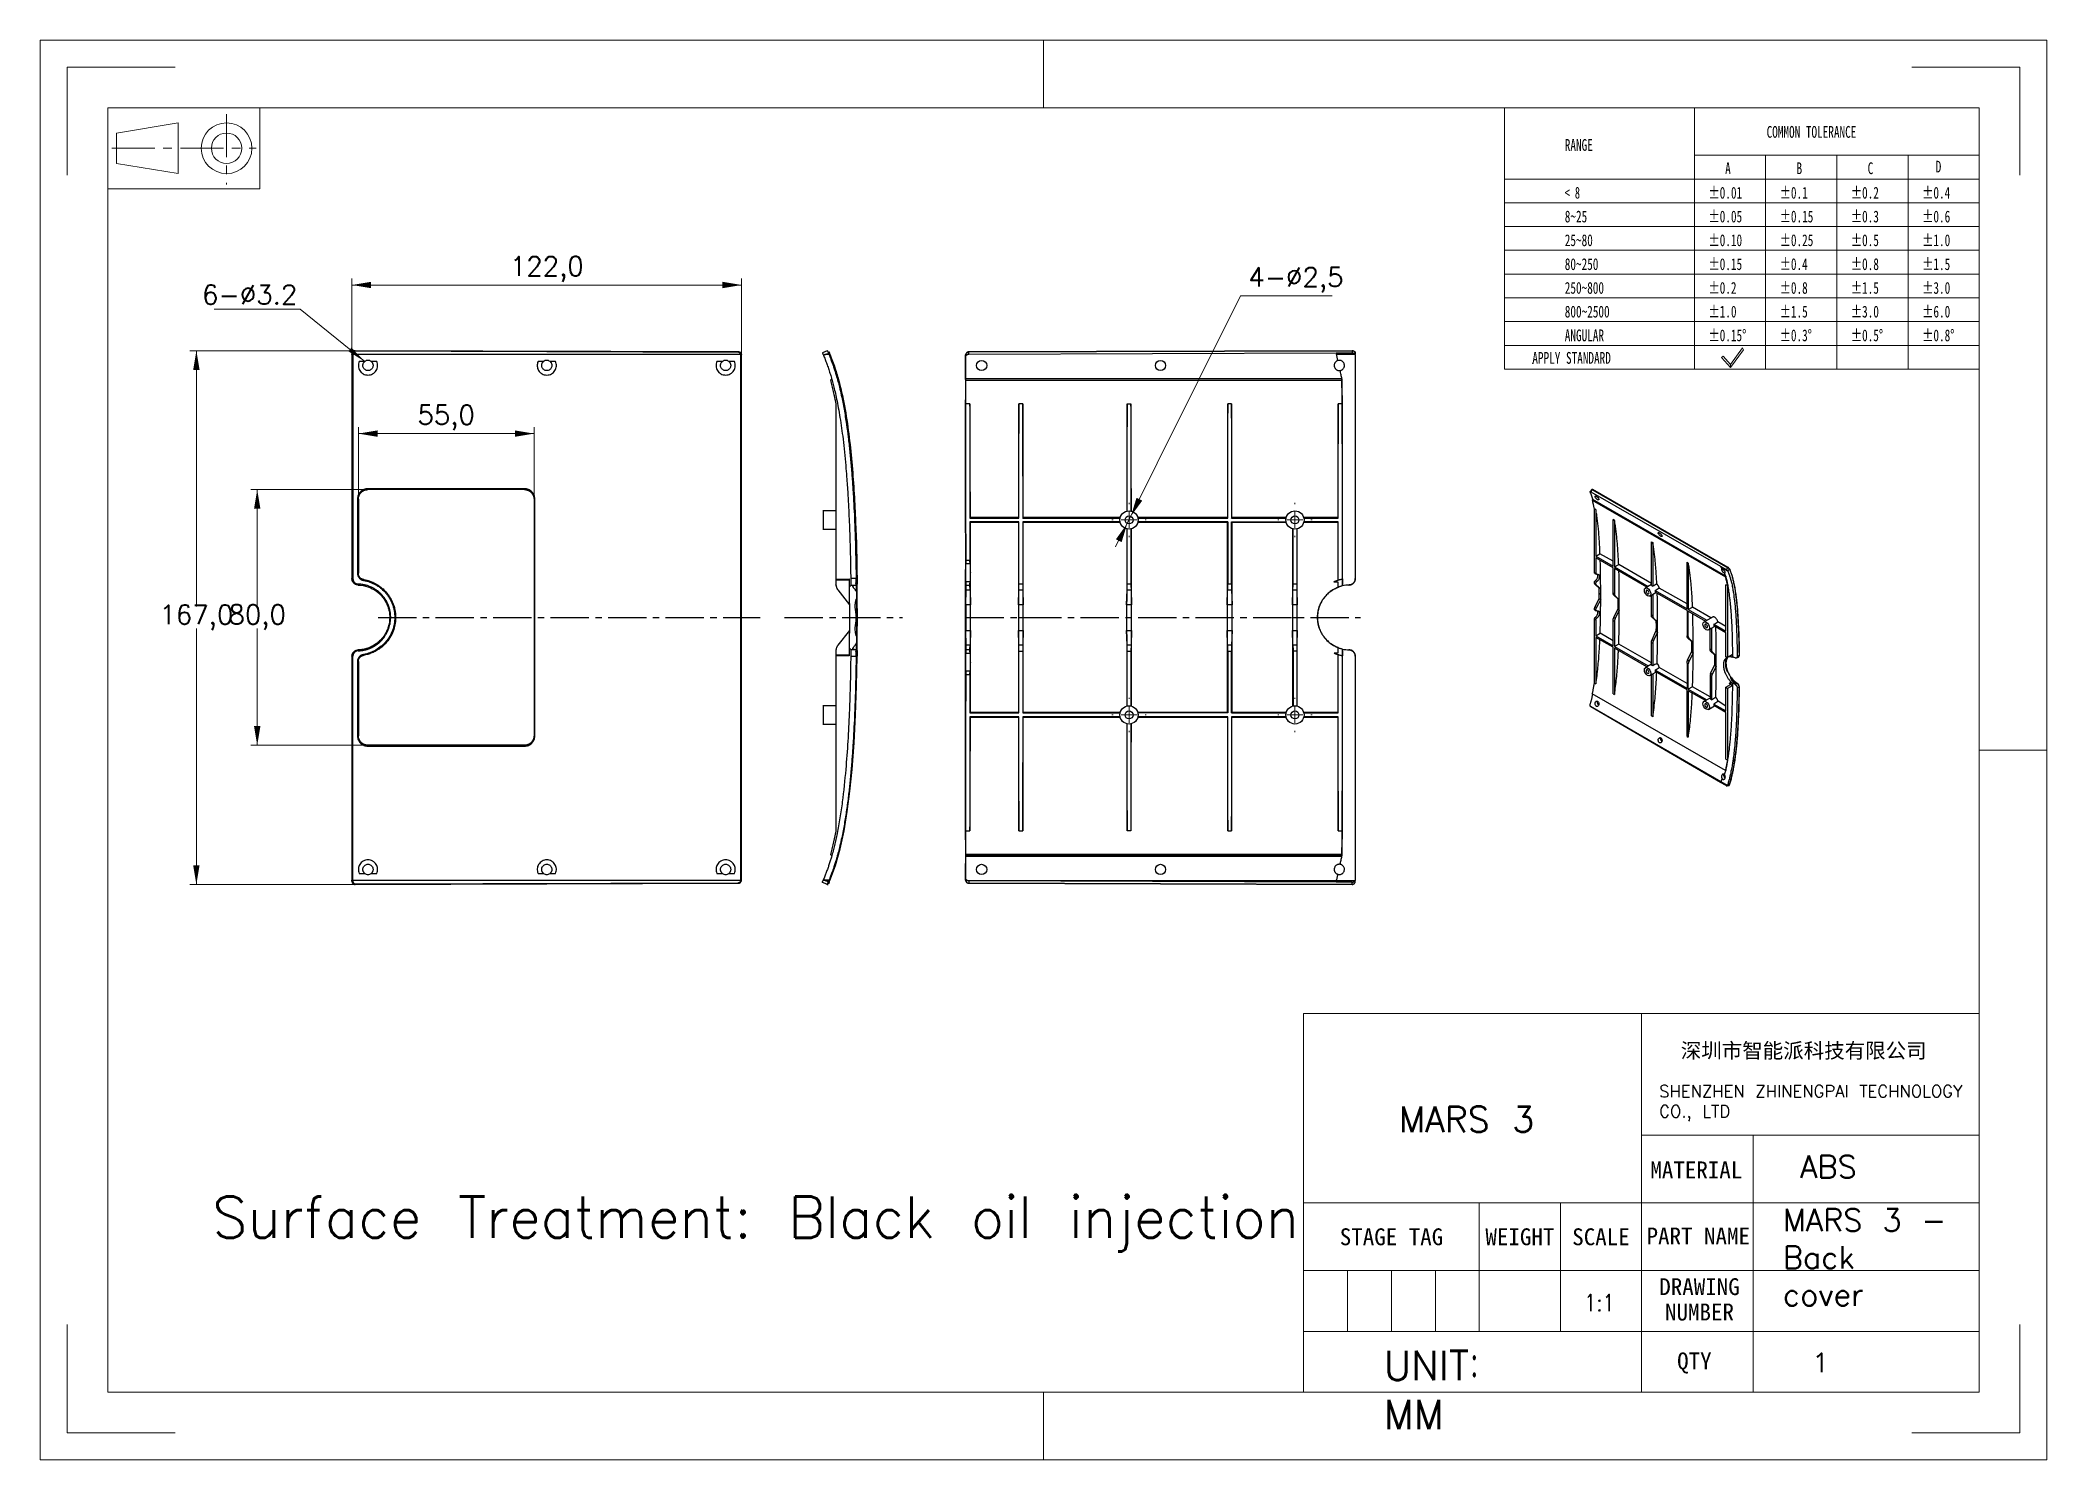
# Model space of a CAD drawing. Header units: millimetres. Extents: x 1874 to 2503, y 420 to 865.
import ezdxf

# ---------------------------------------------------------------- set-up
doc = ezdxf.new("R2010")
doc.units = ezdxf.units.MM
for name, pattern in [('CENTER', [10.16, 6.35, -1.27, 1.27, -1.27]), ('CENTERX2', [20.32, 12.7, -2.54, 2.54, -2.54]), ('点画线', [18, 12, -2, 2, -2])]:
    doc.linetypes.add(name, pattern=pattern)
doc.layers.get('0').update_dxf_attribs({"lineweight": 18})
for name, color, linetype, lineweight in [('DEFAULT_1', 7, 'CENTER', 18), ('中心线层', 1, 'CENTERX2', 25), ('图框', 7, 'Continuous', 18), ('尺寸线层', 3, 'Continuous', 18)]:
    doc.layers.add(name, color=color, linetype=linetype, lineweight=lineweight)
doc.styles.add('SLDTEXTSTYLE4', font='', dxfattribs={"width": 0.7})
doc.styles.add('SLDTEXTSTYLE5', font='', dxfattribs={"width": 0.633333})
doc.styles.get("Standard").update_dxf_attribs({"font": 'txt.shx', "bigfont": 'gbcbig.shx'})
doc.styles.add('TEXTSTYLE_2', font='')
doc.styles.add('TEXTSTYLE_3', font='')
doc.styles.get('SLDTEXTSTYLE4').set_extended_font_data('宋体')
doc.styles.get('SLDTEXTSTYLE5').set_extended_font_data('宋体')
doc.styles.get('TEXTSTYLE_2').set_extended_font_data('宋体')
doc.styles.get('TEXTSTYLE_3').set_extended_font_data('宋体')
doc.dimstyles.new('ISO-25', dxfattribs={"dimtxt": 3.5, "dimasz": 2.5, "dimexe": 1.25, "dimexo": 0.625, "dimtad": 1, "dimtxsty": 'Standard', "dimcen": 2.5, "dimdle": 5, "dimadec": 0, "dimazin": 0, "dimtfac": 1, "dimtmove": 0, "dimatfit": 3, "dimfxl": 0, "dimarcsym": 0})

msp = doc.modelspace()

# ---------------------------------------------------------------- texts
at = {"layer": '尺寸线层', "char_height": 7, "attachment_point": 1}
for s, insert, width in [('ABS', (2425.36, 515.7), 35.5393), ('MARS 3 - Back cover', (2419.96, 498.98), 57.3267)]:
    msp.add_mtext(s, dxfattribs=dict(at, insert=insert, width=width))

# ---------------------------------------------------------------- blocks, each defined once
blk = doc.blocks.new('*X3')
at = {"layer": '尺寸线层', "linetype": 'Continuous'}
for points in [[(1923.19, 767.56), (1924.19, 761.56), (1922.19, 761.56)], [(1923.19, 600.52), (1924.19, 606.52), (1922.19, 606.52)]]:
    blk.add_hatch(color=0, dxfattribs=at).paths.add_polyline_path(points, flags=0)
at = {"layer": '尺寸线层', "color": 0, "linetype": 'Continuous'}
for p, q in [((1972.92, 767.56), (1921.19, 767.56)), ((1923.19, 687.47), (1923.19, 767.56)), ((1923.19, 680.61), (1923.19, 600.52)), ((1972.91, 600.52), (1921.19, 600.52))]:
    blk.add_line(p, q, dxfattribs=at)
at = {"layer": '尺寸线层', "color": 0, "insert": (1923.19, 684.04), "char_height": 6, "width": 32.5714, "attachment_point": 5}
blk.add_mtext('167,0', dxfattribs=at)
blk = doc.blocks.new('*X4')
at = {"layer": '尺寸线层', "linetype": 'Continuous'}
for points in [[(1971.91, 788.11), (1977.91, 789.11), (1977.91, 787.11)], [(2093.91, 788.11), (2087.91, 789.11), (2087.91, 787.11)]]:
    blk.add_hatch(color=0, dxfattribs=at).paths.add_polyline_path(points, flags=0)
at = {"layer": '尺寸线层', "color": 0, "linetype": 'Continuous'}
for p, q in [((1971.91, 766.32), (1971.91, 790.11)), ((1971.91, 788.11), (2093.91, 788.11)), ((2093.91, 766.23), (2093.91, 790.11))]:
    blk.add_line(p, q, dxfattribs=at)
at = {"layer": '尺寸线层', "color": 0, "insert": (2032.91, 793.07), "char_height": 6, "width": 32.5714, "attachment_point": 5}
blk.add_mtext('122,0', dxfattribs=at)
blk = doc.blocks.new('*X5')
at = {"layer": '尺寸线层', "linetype": 'Continuous'}
for points in [[(1973.91, 741.61), (1979.91, 742.61), (1979.91, 740.61)], [(2028.91, 741.61), (2022.91, 742.61), (2022.91, 740.61)]]:
    blk.add_hatch(color=0, dxfattribs=at).paths.add_polyline_path(points, flags=0)
at = {"layer": '尺寸线层', "color": 0, "linetype": 'Continuous'}
for p, q in [((1973.91, 721.08), (1973.91, 743.61)), ((1973.91, 741.61), (2028.91, 741.61)), ((2028.91, 721.08), (2028.91, 743.61))]:
    blk.add_line(p, q, dxfattribs=at)
at = {"layer": '尺寸线层', "color": 0, "insert": (2001.41, 746.57), "char_height": 6, "width": 24.8571, "attachment_point": 5}
blk.add_mtext('55,0', dxfattribs=at)
blk = doc.blocks.new('*X6')
at = {"layer": '尺寸线层', "linetype": 'Continuous'}
for points in [[(1942.24, 724.08), (1943.24, 718.08), (1941.24, 718.08)], [(1942.24, 644.08), (1943.24, 650.08), (1941.24, 650.08)]]:
    blk.add_hatch(color=0, dxfattribs=at).paths.add_polyline_path(points, flags=0)
at = {"layer": '尺寸线层', "color": 0, "linetype": 'Continuous'}
for p, q in [((1976.91, 724.08), (1940.24, 724.08)), ((1942.24, 687.51), (1942.24, 724.08)), ((1942.24, 680.65), (1942.24, 644.08)), ((1976.91, 644.08), (1940.24, 644.08))]:
    blk.add_line(p, q, dxfattribs=at)
at = {"layer": '尺寸线层', "color": 0, "insert": (1942.24, 684.08), "char_height": 6, "width": 26.5714, "attachment_point": 5}
blk.add_mtext('80,0', dxfattribs=at)
blk = doc.blocks.new('SW_CENTERMARKSYMBOL_0_1')
at = {"layer": '图框', "color": 0}
for p, q in [((-2.5, 0), (-2.68, 0)), ((0, 0), (-1.25, 0)), ((0, 2.5), (0, 2.68)), ((0, 0), (0, 1.25)), ((0, 0), (0, -1.25)), ((0, 0), (1.25, 0)), ((2.5, 0), (2.68, 0)), ((0, -2.5), (0, -2.68))]:
    blk.add_line(p, q, dxfattribs=at)
blk = doc.blocks.new('SW_CENTERMARKSYMBOL_1')
at = {"layer": '图框', "color": 0}
for p, q in [((-2.5, 0), (-2.68, 0)), ((0, 0), (-1.25, 0)), ((0, 2.5), (0, 2.68)), ((0, 0), (0, 1.25)), ((0, 0), (0, -1.25)), ((0, 0), (1.25, 0)), ((2.5, 0), (2.68, 0)), ((0, -2.5), (0, -2.68))]:
    blk.add_line(p, q, dxfattribs=at)
blk = doc.blocks.new('SW_CENTERMARKSYMBOL_2')
at = {"layer": '图框', "color": 0}
for p, q in [((-2.5, 0), (-2.68, 0)), ((0, 0), (-1.25, 0)), ((0, 2.5), (0, 2.68)), ((0, 0), (0, 1.25)), ((0, 0), (0, -1.25)), ((0, 0), (1.25, 0)), ((2.5, 0), (2.68, 0)), ((0, -2.5), (0, -2.68))]:
    blk.add_line(p, q, dxfattribs=at)
blk = doc.blocks.new('SW_CENTERMARKSYMBOL_3')
at = {"layer": '图框', "color": 0}
for p, q in [((-2.5, 0), (-2.68, 0)), ((0, 0), (-1.25, 0)), ((0, 2.5), (0, 2.68)), ((0, 0), (0, 1.25)), ((0, 0), (0, -1.25)), ((0, 0), (1.25, 0)), ((2.5, 0), (2.68, 0)), ((0, -2.5), (0, -2.68))]:
    blk.add_line(p, q, dxfattribs=at)
blk = doc.blocks.new('*X11')
at = {"layer": '尺寸线层', "linetype": 'Continuous'}
blk.add_hatch(color=0, dxfattribs=at).paths.add_polyline_path([(1975.9, 764.17), (1970.77, 767.37), (1971.72, 768.54)], flags=0)
at = {"layer": '尺寸线层', "color": 0}
blk.add_line((1955.72, 780.57), (1928.73, 780.57), dxfattribs=at)
at = {"layer": '尺寸线层', "color": 0, "linetype": 'Continuous'}
blk.add_line((1975.9, 764.17), (1955.72, 780.57), dxfattribs=at)
at = {"layer": '尺寸线层', "color": 0, "insert": (1939.88, 785.09), "char_height": 6, "width": 44.5714, "attachment_point": 5}
blk.add_mtext('6-%%C3.2', dxfattribs=at)
blk = doc.blocks.new('*X12')
at = {"layer": '尺寸线层', "linetype": 'Continuous'}
for points in [[(2215.78, 715.7), (2219.35, 720.63), (2217.56, 721.52)], [(2214.67, 713.46), (2212.89, 707.65), (2211.1, 708.54)]]:
    blk.add_hatch(color=0, dxfattribs=at).paths.add_polyline_path(points, flags=0)
at = {"layer": '尺寸线层', "color": 0, "linetype": 'Continuous'}
for q in [(2211.03, 706.16), (2278.84, 784.73)]:
    blk.add_line((2250.12, 784.73), q, dxfattribs=at)
at = {"layer": '尺寸线层', "color": 0, "insert": (2267.48, 789.68), "char_height": 6, "width": 45.4286, "attachment_point": 5}
blk.add_mtext('4-%%C2,5', dxfattribs=at)
blk = doc.blocks.new('96_1')
at = {"color": 7, "linetype": 'Continuous'}
for p, q in [((-11.25, 6), (-11.25, -6)), ((11.25, -6), (11.25, 6)), ((-9.93, 2.25), (-0.82, 3.75)), ((-0.82, 0), (-0.82, 3.75)), ((-9.93, 0), (-9.93, 2.25)), ((-9.93, 0), (-9.93, -2.25)), ((-0.82, 0), (-0.82, -3.75)), ((-9.93, -2.25), (-0.82, -3.75)), ((-11.25, -6), (11.25, -6))]:
    blk.add_line(p, q, dxfattribs=at)
for radius in [3.75, 2.25]:
    blk.add_circle((6.34, 0), radius, dxfattribs=at)
at = {"layer": 'DEFAULT_1', "color": 1, "linetype": 'CENTER'}
for p, q in [((6.34, 5.05), (6.34, -5.36)), ((-10.64, 0), (10.74, 0))]:
    blk.add_line(p, q, dxfattribs=at)
blk = doc.blocks.new('57500')
at = {"color": 7, "linetype": 'Continuous'}
for p, q in [((-1001.2, -237.1), (-1001.2, 707.7)), ((-1001.2, 707.7), (335, 707.7)), ((-333.1, 662.7), (-333.1, 707.7)), ((335, -237.1), (335, 707.7)), ((-983.2, 617.8), (-983.2, 689.7)), ((-983.2, 689.7), (-911.2, 689.7)), ((245, 689.7), (317, 689.7)), ((317, 617.8), (317, 689.7)), ((-956.2, -192.1), (-956.2, 662.7)), ((-956.2, 662.7), (290, 662.7)), ((290, -192.1), (290, 662.7)), ((290, 235.3), (335, 235.3)), ((-983.2, -219.1), (-983.2, -147.1)), ((317, -219.1), (317, -147.1)), ((-956.2, -192.1), (290, -192.1)), ((-333.1, -237.1), (-333.1, -192.1)), ((-983.2, -219.1), (-911.2, -219.1)), ((245, -219.1), (317, -219.1)), ((-1001.2, -237.1), (335, -237.1))]:
    blk.add_line(p, q, dxfattribs=at)
for p, q in [((-26.2, 662.7), (-26.2, 488.8)), ((100.3, 662.7), (100.3, 488.8)), ((100.3, 631.1), (290, 631.1)), ((147.7, 631.1), (147.7, 488.8)), ((195.2, 631.1), (195.2, 488.8)), ((242.6, 631.1), (242.6, 488.8)), ((-26.2, 615.3), (290, 615.3)), ((-26.2, 599.5), (290, 599.5)), ((-26.2, 583.7), (290, 583.7)), ((-26.2, 567.9), (290, 567.9)), ((-26.2, 552.1), (290, 552.1)), ((-26.2, 536.2), (290, 536.2)), ((-26.2, 520.4), (290, 520.4)), ((-26.2, 504.6), (290, 504.6)), ((119.4, 497.4), (118.4, 496.5)), ((118.4, 496.5), (124.4, 489.9)), ((124.3, 491.9), (119.4, 497.4)), ((132.4, 503), (124.3, 491.9)), ((124.4, 489.9), (133, 501.7)), ((133, 501.7), (132.4, 503)), ((-26.2, 488.8), (290, 488.8)), ((124.4, 489.9), (124.3, 491.9)), ((124.3, 491.9), (124.4, 489.9))]:
    blk.add_line(p, q)
at = {"color": 2, "linetype": 'Continuous'}
for p, q in [((-159.9, -66.1), (-159.9, 59.9)), ((-159.9, -66.1), (-159.9, 59.9)), ((-159.9, 59.9), (65.1, 59.9)), ((65.1, -111.1), (65.1, 59.9)), ((65.1, -21.1), (65.1, 59.9)), ((65.1, 59.9), (290, 59.9)), ((65.1, -66.1), (65.1, 59.9)), ((290, -21.1), (290, 59.9)), ((65.1, -21.1), (290, -21.1)), ((139.4, -21.1), (139.4, -192.1)), ((290, -111.1), (290, -21.1)), ((-159.9, -192.1), (-159.9, -66.1)), ((-159.9, -66.1), (65.1, -66.1)), ((-159.9, -111.1), (-159.9, -66.1)), ((-159.9, -66.1), (-42.9, -66.1)), ((-42.9, -111.1), (-42.9, -66.1)), ((-42.9, -111.1), (-42.9, -66.1)), ((-42.9, -66.1), (65.1, -66.1)), ((11.1, -111.1), (11.1, -66.1)), ((65.1, -66.1), (290, -66.1)), ((65.1, -111.1), (65.1, -66.1)), ((-159.9, -151.6), (-159.9, -111.1)), ((-159.9, -111.1), (-42.9, -111.1)), ((-159.9, -111.1), (-42.9, -111.1)), ((-159.9, -111.1), (-42.9, -111.1)), ((-159.9, -111.1), (-159.9, -151.6)), ((-130.6, -111.1), (-130.6, -151.6)), ((-101.4, -111.1), (-101.4, -151.6)), ((-72.1, -111.1), (-72.1, -151.6)), ((-42.9, -151.6), (-42.9, -111.1)), ((-42.9, -151.6), (-42.9, -111.1)), ((-42.9, -111.1), (65.1, -111.1)), ((-42.9, -111.1), (65.1, -111.1)), ((-42.9, -111.1), (-42.9, -151.6)), ((11.1, -151.6), (11.1, -111.1)), ((65.1, -192.1), (65.1, -111.1)), ((65.1, -111.1), (290, -111.1)), ((65.1, -111.1), (290, -111.1)), ((65.1, -151.6), (65.1, -111.1)), ((290, -192.1), (290, -111.1)), ((-159.9, -192.1), (-159.9, -151.6)), ((-159.9, -151.6), (65.1, -151.6)), ((-159.9, -151.6), (-42.9, -151.6)), ((-159.9, -151.6), (-42.9, -151.6)), ((-42.9, -151.6), (65.1, -151.6)), ((65.1, -192.1), (65.1, -151.6)), ((65.1, -151.6), (290, -151.6)), ((-519.8, -192.1), (-411.8, -192.1)), ((-411.8, -192.1), (-339.8, -192.1)), ((-339.8, -192.1), (-231.9, -192.1)), ((-231.9, -192.1), (-159.9, -192.1)), ((-159.9, -192.1), (65.1, -192.1)), ((65.1, -192.1), (290, -192.1))]:
    blk.add_line(p, q, dxfattribs=at)
at = {"color": 2, "linetype": 'Continuous', "xscale": 4.499094251428597, "yscale": 4.499094251428597, "zscale": 4.499094251428597}
blk.add_blockref('96_1', (-905.6, 635.8), dxfattribs=at)
at = {"attachment_point": 1}
for s, insert, char_height, width, style in [('RANGE', (14, 641.9), 7.84, 77.026, 'SLDTEXTSTYLE4'), ('COMMON TOLERANCE', (148.4, 650.6), 7.842, 258.185, 'SLDTEXTSTYLE4'), ('A', (120.8, 626.4), 7.84, 11.331, 'SLDTEXTSTYLE4'), ('B', (168.3, 626.4), 7.84, 11.15, 'SLDTEXTSTYLE4'), ('C', (215.7, 626.4), 7.84, 11.281, 'SLDTEXTSTYLE4'), ('D', (261, 627.5), 7.84, 11.15, 'SLDTEXTSTYLE4'), ('< 8', (14, 610.1), 7.84, 37.639, 'SLDTEXTSTYLE5'), ('%%P0.01', (109.7, 610.1), 7.84, 54.908, 'SLDTEXTSTYLE4'), ('%%P0.1', (157.1, 610.1), 7.84, 41.173, 'SLDTEXTSTYLE4'), ('%%P0.2', (204.5, 610.1), 7.84, 46.838, 'SLDTEXTSTYLE4'), ('%%P0.4', (252, 610.1), 7.84, 46.657, 'SLDTEXTSTYLE4'), ('8~25', (14, 594.3), 7.84, 60.738, 'SLDTEXTSTYLE4'), ('%%P0.05', (109.7, 594.3), 7.84, 60.573, 'SLDTEXTSTYLE4'), ('%%P0.15', (157.1, 594.3), 7.84, 57.823, 'SLDTEXTSTYLE4'), ('%%P0.3', (204.5, 594.3), 7.84, 46.838, 'SLDTEXTSTYLE4'), ('%%P0.6', (252, 594.3), 7.84, 46.838, 'SLDTEXTSTYLE4'), ('25~80', (14, 578.5), 7.84, 74.473, 'SLDTEXTSTYLE4'), ('%%P0.10', (109.7, 578.5), 7.84, 55.089, 'SLDTEXTSTYLE4'), ('%%P0.25', (157.1, 578.5), 7.84, 63.307, 'SLDTEXTSTYLE4'), ('%%P0.5', (204.5, 578.5), 7.84, 46.838, 'SLDTEXTSTYLE4'), ('%%P1.0', (252, 578.5), 7.84, 41.354, 'SLDTEXTSTYLE4'), ('80~250', (14, 562.6), 7.84, 88.208, 'SLDTEXTSTYLE4'), ('%%P0.15', (109.7, 562.6), 7.84, 57.823, 'SLDTEXTSTYLE4'), ('%%P0.4', (157.1, 562.6), 7.84, 46.657, 'SLDTEXTSTYLE4'), ('%%P0.8', (204.5, 562.6), 7.84, 46.838, 'SLDTEXTSTYLE4'), ('%%P1.5', (252, 562.6), 7.84, 44.088, 'SLDTEXTSTYLE4'), ('250~800', (14, 546.8), 7.84, 101.943, 'SLDTEXTSTYLE4'), ('%%P0.2', (109.7, 546.8), 7.84, 46.838, 'SLDTEXTSTYLE4'), ('%%P0.8', (157.1, 546.8), 7.84, 46.838, 'SLDTEXTSTYLE4'), ('%%P1.5', (204.5, 546.8), 7.84, 44.088, 'SLDTEXTSTYLE4'), ('%%P3.0', (252, 546.8), 7.84, 46.838, 'SLDTEXTSTYLE4'), ('800~2500', (14, 531), 7.84, 115.678, 'SLDTEXTSTYLE4'), ('%%P1.0', (109.7, 531), 7.84, 41.354, 'SLDTEXTSTYLE4'), ('%%P1.5', (157.1, 531), 7.84, 44.088, 'SLDTEXTSTYLE4'), ('%%P3.0', (204.5, 531), 7.84, 46.838, 'SLDTEXTSTYLE4'), ('%%P6.0', (252, 531), 7.84, 46.838, 'SLDTEXTSTYLE4'), ('ANGULAR', (14, 515.2), 7.84, 110.145, 'SLDTEXTSTYLE4'), ('%%P0.15%%D', (109.7, 515.2), 7.84, 68.873, 'SLDTEXTSTYLE4'), ('%%P0.3%%D', (157.1, 515.2), 7.84, 57.889, 'SLDTEXTSTYLE4'), ('%%P0.5%%D', (204.5, 515.2), 7.84, 57.889, 'SLDTEXTSTYLE4'), ('%%P0.8%%D', (252, 515.2), 7.84, 57.889, 'SLDTEXTSTYLE4'), ('APPLY STANDARD', (-7.6, 500.2), 7.842, 225.428, 'SLDTEXTSTYLE4')]:
    blk.add_mtext(s, dxfattribs=dict(at, insert=insert, char_height=char_height, width=width, style=style))
at = {"color": 7, "linetype": 'Continuous', "insert": (173.1, 40.3), "char_height": 10, "width": 237.257, "attachment_point": 2, "style": 'TEXTSTYLE_2'}
blk.add_mtext('深圳市智能派科技有限公司', dxfattribs=at)
at = {"color": 7, "linetype": 'Continuous', "attachment_point": 2, "line_spacing_factor": 0.9, "style": 'TEXTSTYLE_3'}
for s, insert, char_height, width in [('MATERIAL\\P ', (101.6, -38.5), 11.25, 162.592), ('STAGE TAG ', (-101.4, -83), 11.25, 136.027), ('WEIGHT', (-15.9, -83), 11.25, 49.429), ('SCALE', (38.1, -83), 11.25, 49.429), ('PART NAME', (102.9, -82.5), 11.25, 94.237), ('DRAWING NUMBER', (103.7, -116.2), 11.248, 94.237), ('QTY', (100.3, -165.6), 11.25, 125.547)]:
    blk.add_mtext(s, dxfattribs=dict(at, insert=insert, char_height=char_height, width=width))
at = {"insert": (26.8, -138.1), "char_height": 11.248, "width": 26.961, "attachment_point": 7}
blk.add_mtext('{\\W0.85;1:1}', dxfattribs=at)
at = {"layer": '尺寸线层', "attachment_point": 1}
for s, insert, char_height, width in [('SHENZHEN ZHINENGPAI TECHNOLOGY CO., LTD', (76.9, 12.2), 8, 226.357), ('MARS 3', (-96.5, -2), 16.99, 138.693), ('Surface Treatment: Black oil injection ', (-886.6, -61.9), 27.319, 743.668), ('UNIT：MM', (-106.6, -164.6), 19.51, 94.33)]:
    blk.add_mtext(s, dxfattribs=dict(at, insert=insert, char_height=char_height, width=width))
at = {"layer": '尺寸线层', "ltscale": 0.2, "insert": (178.9, -166), "char_height": 12.7, "width": 76.444, "attachment_point": 1}
blk.add_mtext('1\\P\\P', dxfattribs=at)
blk = doc.blocks.new('54210')
at = {"color": 7, "linetype": 'Continuous', "lineweight": 25}
for p, q in [((-28.5, 75.1), (-29.6, 73.9)), ((-29.1, 73.8), (-28, 75)), ((-29.1, 73.8), (52.1, 27.1)), ((-28.2, 68.5), (55.1, 20.4)), ((-28, 75), (56.7, 26.2)), ((55.4, 20.9), (-27.9, 69)), ((56.9, 26.3), (-27.8, 75.1)), ((-26, 62.6), (-26.9, 63.1)), ((-26, 62.6), (-26, 33.4)), ((-14.3, 55.8), (-15.2, 56.3)), ((-15.2, 27.2), (-15.2, 56.3)), ((-14.3, 55.8), (-14.3, 26.7)), ((8.8, 42.5), (9.6, 42)), ((8.8, 15.1), (8.8, 42.5)), ((9.6, 42), (9.6, 14.6)), ((-26, 33.4), (-23.4, 34.9)), ((-26, 33.4), (-15.2, 27.2)), ((-15.2, 26.2), (-26, 32.4)), ((-26, 32.4), (-26, 22.6)), ((-15.2, 30.2), (-23.4, 34.9)), ((-15.2, 10.3), (-15.2, 26.2)), ((-14.3, 26.7), (-11.7, 28.2)), ((-14.3, 26.7), (6.8, 14.5)), ((5.9, 14), (-14.3, 25.7)), ((-14.3, 25.7), (-14.3, 9.8)), ((8.8, 16.4), (-11.7, 28.2)), ((31.9, 29.1), (31.1, 29.6)), ((31.1, 0.5), (31.1, 29.6)), ((31.9, 29.1), (31.9, 0)), ((52.1, 27.1), (52.2, 26.8)), ((52.1, 27.1), (55.6, 25.1)), ((52.2, 26.8), (56.3, 24.5)), ((56.7, 26.2), (55.6, 25.1)), ((57.8, 25), (57.7, 25.2)), ((-26, 22.6), (-26.9, 23.1)), ((-26.9, 16.8), (-26, 16.3)), ((-26.7, 22.6), (-25.8, 22.1)), ((-26.5, 15.8), (-25.6, 15.3)), ((-24, 13.5), (-26.5, 15.8)), ((-25.4, 17.5), (-26.3, 18)), ((-25.6, 15.3), (-22.9, 12.9)), ((-22.9, 12.9), (-24, 13.5)), ((-22.9, 9.7), (-22.9, 12.9)), ((8.8, 15.6), (4.9, 13.4)), ((31.1, 3.5), (13.7, 13.5)), ((55.4, 20.9), (55.1, 20.4)), ((56.4, 15), (55.5, 15.5)), ((55.5, -13.6), (55.5, 15.5)), ((56.4, 15), (56.4, -29.7)), ((56.8, 24.5), (56.5, 24.2)), ((57.8, 25), (56.8, 24.5)), ((-26.9, 0.3), (-26, -0.2)), ((-26.5, 1.7), (-24, 7)), ((-25.6, 1.2), (-26.5, 1.7)), ((-22.9, 6.4), (-25.6, 1.2)), ((-24, 10.2), (-22.9, 9.7)), ((-24, 7), (-22.9, 6.4)), ((-22.9, 6.4), (-22.9, 9.7)), ((-22.9, 9.7), (-22.9, 9.7)), ((-14.3, 9.8), (-15.2, 10.3)), ((-14.8, 9.1), (-13.9, 8.6)), ((-12.3, 6.8), (-14.8, 9.1)), ((-14.8, -5), (-12.3, 0.3)), ((-13.9, 8.6), (-11.3, 6.2)), ((-12.3, 6.8), (-12.3, 3.6)), ((-11.3, 6.2), (-12.3, 6.8)), ((-12.3, 3.6), (-12.3, 3.5)), ((-12.3, 3.5), (-11.3, 2.9)), ((-12.3, 3.5), (-12.3, 0.3)), ((-12.3, 0.3), (-11.3, -0.4)), ((-11.3, 3), (-11.3, 6.2)), ((-11.3, 2.9), (-11.3, 3)), ((-11.3, -0.4), (-11.3, 2.9)), ((7.8, 8.5), (11.6, 10.7)), ((8.8, -3.5), (8.8, 9.1)), ((9.6, 9.6), (9.6, -4)), ((11.2, 12), (31.1, 0.5)), ((31.1, -0.5), (11.2, 11)), ((31.9, 0), (34.5, 1.5)), ((46.1, -5.2), (34.5, 1.5)), ((-26.9, -6), (-26, -6.5)), ((-26.7, -0.2), (-25.8, -0.8)), ((-25.4, -5.4), (-26.3, -4.9)), ((-26, -6.5), (-26, -16.4)), ((-15.2, -22.6), (-15.2, -6.8)), ((-15.2, -6.8), (-14.3, -7.3)), ((-13.9, -5.6), (-14.8, -5)), ((-14.3, -7.3), (-14.3, -23.1)), ((-11.3, -0.4), (-13.9, -5.6)), ((9.6, -4), (8.8, -3.5)), ((9.2, -4.8), (10.1, -5.3)), ((11.6, -7), (9.2, -4.8)), ((10.1, -5.3), (12.7, -7.7)), ((11.6, -7), (11.7, -10.3)), ((12.7, -7.7), (11.6, -7)), ((11.7, -10.3), (11.6, -13.6)), ((11.7, -10.3), (12.7, -10.9)), ((11.7, -10.3), (11.7, -10.3)), ((12.7, -10.9), (12.7, -7.7)), ((12.7, -14.2), (12.7, -10.9)), ((12.7, -10.9), (12.7, -10.9)), ((31.1, -0.5), (31.1, -16.4)), ((31.9, 0), (43.5, -6.7)), ((31.9, -1), (42.7, -7.2)), ((31.9, -16.9), (31.9, -1)), ((47, -4.7), (41.6, -7.8)), ((44.5, -12.7), (48.4, -10.5)), ((45.5, -24.7), (45.5, -12.1)), ((46.4, -11.6), (46.4, -25.2)), ((47.9, -9.2), (55.5, -13.6)), ((55.5, -14.6), (47.9, -10.2)), ((55.5, -10.6), (50.4, -7.7)), ((-26, -16.4), (-23.3, -14.8)), ((-26, -16.4), (-15.2, -22.6)), ((-15.2, -23.6), (-26, -17.4)), ((-26, -17.4), (-26, -46.5)), ((-15.2, -19.5), (-23.3, -14.8)), ((-15.2, -52.8), (-15.2, -23.6)), ((-11.7, -21.6), (-14.3, -23.1)), ((-14.3, -23.1), (6.8, -35.3)), ((5.9, -35.8), (-14.3, -24.1)), ((-14.3, -24.1), (-14.3, -53.2)), ((8.8, -33.4), (-11.7, -21.6)), ((8.8, -20.6), (9.6, -21.1)), ((8.8, -34.7), (8.8, -20.6)), ((9.2, -18.9), (11.6, -13.6)), ((10.1, -19.4), (9.2, -18.9)), ((9.6, -21.1), (9.6, -35.2)), ((12.7, -14.2), (10.1, -19.4)), ((11.6, -13.6), (12.7, -14.2)), ((31.9, -16.9), (31.1, -16.4)), ((31.5, -17.6), (32.4, -18.1)), ((33.9, -19.9), (31.5, -17.6)), ((32.4, -18.1), (35, -20.5)), ((33.9, -19.9), (33.9, -23.1)), ((35, -20.5), (33.9, -19.9)), ((33.9, -23.1), (33.9, -23.2)), ((33.9, -23.2), (35, -23.8)), ((33.9, -23.2), (33.9, -26.4)), ((35, -23.7), (35, -20.5)), ((35, -23.8), (35, -23.7)), ((35, -27.1), (35, -23.8)), ((46.4, -25.2), (45.5, -24.7)), ((55.5, -29.5), (55.5, -14.6)), ((8.8, -34.2), (4.9, -36.4)), ((31.1, -46.2), (13.7, -36.2)), ((31.1, -33.5), (31.1, -49.3)), ((31.1, -33.5), (31.9, -34)), ((31.5, -31.7), (33.9, -26.4)), ((32.4, -32.3), (31.5, -31.7)), ((31.9, -49.8), (31.9, -34)), ((35, -27.1), (32.4, -32.3)), ((33.9, -26.4), (35, -27.1)), ((45.9, -26), (46.8, -26.5)), ((48.4, -28.3), (45.9, -26)), ((45.9, -40.1), (48.4, -34.8)), ((46.8, -26.5), (49.4, -28.9)), ((49.4, -35.4), (46.8, -40.6)), ((48.4, -28.3), (48.4, -31.5)), ((49.4, -28.9), (48.4, -28.3)), ((48.4, -31.5), (49.4, -32.1)), ((48.4, -31.5), (48.4, -31.5)), ((48.4, -31.5), (48.4, -34.8)), ((48.4, -34.8), (49.4, -35.4)), ((49.4, -32.1), (49.4, -28.9)), ((49.4, -35.4), (49.4, -32.1)), ((49.4, -32.1), (49.4, -32.1)), ((56.4, -29.7), (59.4, -28.1)), ((56.9, -29.7), (56.7, -29.8)), ((59.4, -28.1), (59.4, -29.8)), ((59.4, -29.8), (59.8, -29.6)), ((62.1, -30.3), (63.3, -29.7)), ((63.8, -28.7), (62.6, -29.4)), ((63.3, -29.7), (63.4, -29.6)), ((63.5, -29.5), (63.4, -29.6)), ((-26.9, -46), (-26, -46.5)), ((7.8, -41.3), (11.6, -39.1)), ((8.8, -66.6), (8.8, -40.7)), ((9.6, -40.3), (9.6, -67.1)), ((31.1, -49.3), (11.2, -37.9)), ((31.1, -50.3), (11.2, -38.8)), ((34.6, -48.3), (31.9, -49.8)), ((31.9, -49.8), (43.5, -56.5)), ((45.5, -54.6), (34.6, -48.3)), ((46.4, -42.3), (45.5, -41.8)), ((45.5, -41.8), (45.5, -55.9)), ((46.8, -40.6), (45.9, -40.1)), ((46.4, -42.3), (46.4, -56.4)), ((55.5, -48.6), (58.3, -46.8)), ((55.5, -63.4), (55.5, -48.6)), ((59.4, -47.7), (56.4, -49.3)), ((56.4, -49.3), (56.4, -94.1)), ((58.3, -46.4), (57.5, -46)), ((58.3, -45), (58.3, -46.4)), ((59.8, -45.8), (59.4, -46)), ((59.4, -46), (59.4, -47.7)), ((62.4, -46.1), (61.2, -46.8)), ((62.6, -49.2), (63.8, -48.6)), ((52.2, -107.8), (-29.4, -60.7)), ((52, -108.2), (-29.2, -60.8)), ((55.1, -100.8), (-28.2, -52.7)), ((-15.2, -52.8), (-14.3, -53.2)), ((31.1, -79.5), (31.1, -50.3)), ((42.7, -57), (31.9, -50.8)), ((31.9, -50.8), (31.9, -79.9)), ((45.5, -55.4), (41.6, -57.6)), ((44.5, -62.5), (48.4, -60.3)), ((47.9, -59.1), (55.5, -63.4)), ((55.5, -64.4), (47.9, -60)), ((55.5, -60.4), (50.5, -57.4)), ((9.6, -67.1), (8.8, -66.6)), ((55.5, -93.6), (55.5, -64.4)), ((31.1, -79.5), (31.9, -79.9)), ((55.5, -93.6), (56.4, -94.1)), ((52, -108.2), (52.2, -107.8)), ((55.6, -110.2), (52, -108.2)), ((56.3, -110.1), (52.2, -107.8)), ((55.1, -100.8), (55.4, -101)), ((55.4, -101), (55.4, -101)), ((55.9, -110.3), (57, -110.2)), ((57.8, -109.3), (56.6, -109.9)), ((57.7, -109.6), (57.9, -109.1)), ((57.7, -109.6), (57.8, -109.3))]:
    blk.add_line(p, q, dxfattribs=at)
at = {"color": 8, "linetype": 'Continuous', "lineweight": 25}
for p, q in [((58.3, -28.6), (58.3, -29.6)), ((55.1, -100.9), (55.4, -101))]:
    blk.add_line(p, q, dxfattribs=at)
at = {"color": 7, "linetype": 'Continuous', "lineweight": 25}
for points in [[(-25.7, 70.9), (-25.5, 70.7), (-25.3, 70.6), (-25, 70.3), (-24.8, 70.1), (-24.4, 69.6), (-24.3, 69.5), (-24.2, 69.2), (-24.1, 68.8), (-24.2, 68.6), (-24.4, 68.6), (-24.5, 68.6), (-24.7, 68.6), (-24.9, 68.7), (-25.2, 68.9), (-25.4, 69.1), (-25.6, 69.3), (-25.9, 69.5), (-26.2, 70), (-26.5, 70.5), (-26.5, 70.8), (-26.4, 71), (-26.3, 71.1), (-26.2, 71.1), (-26, 71), (-25.7, 70.9)], [(13.9, 48), (14.1, 47.9), (14.3, 47.7), (14.6, 47.5), (14.8, 47.2), (15.2, 46.8), (15.3, 46.6), (15.4, 46.3), (15.5, 46), (15.4, 45.8), (15.2, 45.7), (15.1, 45.7), (14.9, 45.8), (14.7, 45.9), (14.4, 46), (14.2, 46.2), (14, 46.4), (13.7, 46.7), (13.4, 47.2), (13.1, 47.6), (13.1, 48), (13.2, 48.2), (13.3, 48.2), (13.4, 48.2), (13.6, 48.1), (13.9, 48)], [(8.4, 9.8), (8.2, 9), (7.8, 8.5), (7.2, 8.4), (6.4, 8.6), (5.6, 9.3), (5, 10.1), (4.5, 11.2), (4.4, 12.1), (4.5, 12.9), (5, 13.4), (5.6, 13.6), (6.4, 13.3), (7.2, 12.7), (7.8, 11.8), (8.2, 10.8), (8.4, 9.8)], [(7.3, 10.5), (7.2, 10.9), (7, 11.3), (6.7, 11.7), (6.4, 12), (6, 12.1), (5.8, 12.1), (5.6, 11.8), (5.5, 11.5), (5.6, 11), (5.8, 10.6), (6, 10.2), (6.4, 9.9), (6.7, 9.8), (7, 9.9), (7.2, 10.1), (7.3, 10.5)], [(45.1, -11.4), (45, -12.2), (44.5, -12.7), (43.9, -12.8), (43.1, -12.6), (42.3, -11.9), (41.7, -11.1), (41.2, -10), (41.1, -9.1), (41.2, -8.3), (41.7, -7.8), (42.3, -7.6), (43.1, -7.9), (43.9, -8.5), (44.5, -9.4), (45, -10.4), (45.1, -11.4)], [(44, -10.7), (43.9, -10.3), (43.7, -9.9), (43.4, -9.5), (43.1, -9.2), (42.8, -9.1), (42.5, -9.2), (42.3, -9.4), (42.2, -9.7), (42.3, -10.2), (42.5, -10.6), (42.8, -11), (43.1, -11.3), (43.4, -11.4), (43.7, -11.3), (43.9, -11.1), (44, -10.7)], [(8.4, -40), (8.2, -40.8), (7.8, -41.3), (7.2, -41.4), (6.4, -41.2), (5.6, -40.5), (5, -39.7), (4.5, -38.7), (4.4, -37.7), (4.5, -36.9), (5, -36.4), (5.6, -36.2), (6.4, -36.5), (7.2, -37.1), (7.8, -38), (8.2, -39), (8.4, -40)], [(7.3, -39.4), (7.2, -38.9), (7, -38.5), (6.7, -38.1), (6.4, -37.8), (6, -37.7), (5.8, -37.8), (5.6, -38), (5.5, -38.3), (5.6, -38.8), (5.8, -39.2), (6, -39.6), (6.4, -39.9), (6.7, -40), (7, -39.9), (7.2, -39.7), (7.3, -39.4)], [(-25.7, -60.5), (-26, -60.3), (-26.1, -60.1), (-26.3, -59.9), (-26.4, -59.5), (-26.5, -58.9), (-26.5, -58.7), (-26.5, -58.3), (-26.2, -57.8), (-25.9, -57.4), (-25.6, -57.3), (-25.4, -57.3), (-25.2, -57.3), (-24.9, -57.4), (-24.7, -57.6), (-24.5, -57.8), (-24.4, -58), (-24.2, -58.3), (-24.1, -59), (-24.2, -59.6), (-24.3, -60), (-24.4, -60.1), (-24.8, -60.5), (-25, -60.6), (-25.3, -60.6), (-25.5, -60.6), (-25.7, -60.5)], [(45.1, -61.2), (45, -62), (44.5, -62.5), (43.9, -62.6), (43.1, -62.4), (42.3, -61.7), (41.7, -60.9), (41.2, -59.9), (41.1, -58.9), (41.2, -58.1), (41.7, -57.6), (42.3, -57.4), (43.1, -57.7), (43.9, -58.3), (44.5, -59.2), (45, -60.2), (45.1, -61.2)], [(44, -60.6), (43.9, -60.1), (43.7, -59.7), (43.4, -59.3), (43.1, -59), (42.8, -58.9), (42.5, -59), (42.3, -59.2), (42.2, -59.5), (42.3, -60), (42.5, -60.4), (42.8, -60.8), (43.1, -61.1), (43.4, -61.2), (43.7, -61.1), (43.9, -60.9), (44, -60.6)], [(13.9, -83.3), (13.6, -83.2), (13.4, -83), (13.3, -82.7), (13.2, -82.4), (13.1, -81.8), (13.1, -81.5), (13.1, -81.1), (13.4, -80.6), (13.7, -80.3), (14, -80.2), (14.2, -80.1), (14.4, -80.2), (14.7, -80.3), (14.9, -80.4), (15.1, -80.6), (15.2, -80.9), (15.4, -81.2), (15.5, -81.8), (15.4, -82.5), (15.3, -82.8), (15.2, -83), (14.8, -83.3), (14.6, -83.4), (14.3, -83.5), (14.1, -83.4), (13.9, -83.3)]]:
    blk.add_lwpolyline(points, dxfattribs=at)
for points, knots in [([(-29.6, 73.7), (-29.6, 73.8), (-29.6, 73.8), (-29.6, 73.8), (-29.6, 73.9), (-29.6, 73.9), (-29.6, 73.9), (-29.5, 73.9), (-29.5, 73.9), (-29.4, 73.9), (-29.4, 73.9), (-29.3, 73.9), (-29.2, 73.8), (-29.2, 73.8), (-29.1, 73.8)], [0, 0, 0, 0, 210.770164, 425.627184, 644.571585, 867.603852, 1094.724426, 1325.93371, 1561.232072, 1800.619848, 2044.097339, 2291.664819, 2543.322532, 2799.070698, 2799.070698, 2799.070698, 2799.070698]), ([(-27.9, 69), (-27.9, 69.1), (-28, 69.5), (-28.2, 70), (-28.3, 70.4), (-28.4, 70.8), (-28.5, 71), (-28.6, 71.2), (-28.7, 71.6), (-28.9, 72), (-29.1, 72.6), (-29.4, 73.2), (-29.5, 73.5), (-29.6, 73.7)], [0, 0, 0, 0, 273.896103, 514.741887, 722.53612, 897.280435, 1038.976852, 1147.626674, 1223.230296, 1499.904596, 1834.801851, 2140.54959, 2446.377774, 2446.377774, 2446.377774, 2446.377774]), ([(-27.8, 75.1), (-27.9, 75.1), (-28, 75.2), (-28.2, 75.2), (-28.4, 75.2), (-28.5, 75.1), (-28.5, 75.1)], [0, 0, 0, 0, 242.393565, 496.450929, 758.574927, 1023.273039, 1023.273039, 1023.273039, 1023.273039]), ([(-26.9, 63.1), (-27, 63.4), (-27.1, 63.9), (-27.2, 64.6), (-27.4, 65.3), (-27.5, 65.9), (-27.7, 66.5), (-27.8, 67), (-27.9, 67.5), (-28, 68), (-28.1, 68.3), (-28.2, 68.5)], [0, 0, 0, 0, 262.617466, 512.128303, 748.537067, 971.849323, 1182.070671, 1379.206006, 1563.25669, 1734.213185, 1892.066892, 1892.066892, 1892.066892, 1892.066892]), ([(-26.9, 23.1), (-26.9, 26.4), (-26.9, 33.1), (-26.9, 41.4), (-26.9, 48.1), (-26.9, 53.1), (-26.9, 58.1), (-26.9, 61.4), (-26.9, 63.1)], [0, 0, 0, 0, 271.630089, 543.260173, 679.075214, 814.890244, 950.70528, 1086.520296, 1086.520296, 1086.520296, 1086.520296]), ([(-23.4, 34.9), (-23.4, 35.6), (-23.5, 36.8), (-23.5, 38.6), (-23.6, 40.4), (-23.8, 42.7), (-24, 45.6), (-24.2, 49.1), (-24.6, 52.6), (-24.9, 55.4), (-25.2, 57.7), (-25.4, 59.4), (-25.7, 61), (-25.9, 62.1), (-26, 62.6)], [0, 0, 0, 0, 129.03278, 253.901017, 374.607525, 491.155416, 742.618792, 982.241978, 1238.037452, 1473.301381, 1601.197328, 1725.65525, 1846.70259, 1964.369177, 1964.369177, 1964.369177, 1964.369177]), ([(-11.7, 28.2), (-11.7, 28.8), (-11.8, 30.1), (-11.9, 31.9), (-12, 33.6), (-12.1, 36), (-12.3, 38.9), (-12.6, 42.4), (-12.9, 45.8), (-13.2, 48.7), (-13.5, 50.9), (-13.8, 52.6), (-14, 54.3), (-14.2, 55.3), (-14.3, 55.8)], [0, 0, 0, 0, 98.603247, 194.024404, 286.265618, 375.329268, 567.49124, 750.605939, 946.08432, 1125.861763, 1223.598589, 1318.706911, 1411.207713, 1501.123809, 1501.123809, 1501.123809, 1501.123809]), ([(12.2, 16), (12.2, 16.6), (12.1, 17.7), (12, 19.4), (11.9, 21.1), (11.8, 23.3), (11.6, 26), (11.3, 29.3), (11, 32.6), (10.7, 35.3), (10.4, 37.4), (10.2, 39), (9.9, 40.5), (9.7, 41.5), (9.6, 42)], [0, 0, 0, 0, 46.576137, 91.706332, 135.391614, 177.633117, 268.510148, 355.206044, 447.438612, 532.66194, 578.802474, 623.769867, 667.573176, 710.222199, 710.222199, 710.222199, 710.222199]), ([(-22.9, 12.9), (-23, 15.4), (-23, 20.2), (-23.1, 26.2), (-23.2, 29.7), (-23.2, 30.8)], [0, 0, 0, 0, 147.965779, 287.441464, 359.171771, 359.171771, 359.171771, 359.171771]), ([(34.5, 1.5), (34.5, 2.1), (34.5, 3.4), (34.4, 5.2), (34.3, 6.9), (34.2, 9.3), (34, 12.2), (33.7, 15.7), (33.4, 19.1), (33, 22), (32.7, 24.2), (32.5, 25.9), (32.2, 27.6), (32, 28.6), (31.9, 29.1)], [0, 0, 0, 0, 54.90902, 108.046034, 159.412239, 209.008959, 316.017862, 417.988627, 526.844339, 626.956686, 681.383224, 734.346034, 785.856802, 835.92823, 835.92823, 835.92823, 835.92823]), ([(53.1, 25.3), (53.1, 25.3), (53.1, 25.3), (53, 25.4), (53, 25.4), (52.9, 25.4), (52.8, 25.4), (52.7, 25.3), (52.7, 25.2), (52.7, 25.1), (52.7, 24.9), (52.8, 24.6), (53, 24.3), (53.2, 24), (53.4, 23.7), (53.6, 23.5), (53.8, 23.4), (54, 23.2), (54.1, 23.1), (54.2, 23.1), (54.3, 23)], [0, 0, 0, 0, 49.951605, 100.137892, 150.881886, 202.49621, 255.278081, 381.299193, 509.233996, 635.699372, 763.28548, 1016.637233, 1270.103089, 1397.733809, 1524.573649, 1652.069444, 1779.00246, 1864.09483, 1948.446243, 2033.485069, 2033.485069, 2033.485069, 2033.485069]), ([(54.4, 22.9), (54.5, 22.9), (54.5, 22.9), (54.6, 22.9), (54.6, 22.9), (54.7, 22.9), (54.8, 22.8), (54.8, 22.8), (55, 22.9), (55, 23), (55.1, 23.1), (55.1, 23.3), (55, 23.5), (54.9, 23.7), (54.8, 23.9), (54.6, 24.2), (54.4, 24.4), (54.1, 24.7), (53.9, 24.9), (53.6, 25.1), (53.4, 25.2), (53.3, 25.3), (53.2, 25.3), (53.1, 25.3)], [0, 0, 0, 0, 51.438706, 102.450897, 153.310647, 204.293038, 255.669418, 307.702922, 460.264958, 614.178753, 766.626603, 920.657309, 1073.584476, 1227.285167, 1381.138514, 1534.040595, 1688.747477, 1840.943527, 1995.335133, 2147.909818, 2250.260748, 2351.995475, 2455.427803, 2455.427803, 2455.427803, 2455.427803]), ([(56.7, 26.2), (56.7, 26.3), (56.7, 26.3), (56.8, 26.3), (56.8, 26.3)], [0, 0, 0, 0, 286.166718, 306.122199, 306.122199, 306.122199, 306.122199]), ([(56.7, 26.2), (56.8, 26.2), (56.9, 26.1), (57.1, 26), (57.2, 25.9), (57.5, 25.6), (57.6, 25.4), (57.7, 25.2)], [0, 0, 0, 0, 108.304543, 108.304543, 216.609086, 216.609086, 433.218171, 433.218171, 433.218171, 433.218171]), ([(56.8, 24.5), (56.8, 24.5), (56.9, 24.6), (57, 24.7), (57.1, 24.8), (57.2, 24.9), (57.3, 25), (57.4, 25), (57.4, 25.1), (57.5, 25.1), (57.6, 25.2), (57.6, 25.2), (57.6, 25.2), (57.7, 25.2), (57.7, 25.2), (57.7, 25.2), (57.7, 25.2)], [0, 0, 0, 0, 233.168308, 449.255387, 648.274133, 830.24107, 995.177848, 1143.113594, 1274.088778, 1388.161921, 1485.422062, 1566.01398, 1630.195358, 1678.487292, 1712.156892, 1735.044502, 1735.044502, 1735.044502, 1735.044502]), ([(57.8, 25.5), (57.7, 25.5), (57.6, 25.7), (57.4, 25.9), (57.1, 26.2), (57, 26.3), (56.9, 26.3)], [0, 0, 0, 0, 138.482382, 275.701261, 412.119725, 547.831547, 547.831547, 547.831547, 547.831547]), ([(57.7, 25.6), (57.7, 25.6), (57.7, 25.5), (57.7, 25.5), (57.7, 25.5)], [0, 0, 0, 0, 205.53325, 311.712965, 311.712965, 311.712965, 311.712965]), ([(57.8, 25.4), (57.8, 25.4), (57.8, 25.3), (57.8, 25.3), (57.8, 25.3)], [0, 0, 0, 0, 189.54123, 312.302453, 312.302453, 312.302453, 312.302453]), ([(63.1, -6.9), (63, -4.8), (62.8, -0.4), (62.2, 6.3), (61.4, 11.9), (60.7, 15.9), (60.2, 18), (59.8, 19.6), (59.5, 20.7), (59.1, 22.1), (58.5, 23.7), (58.1, 24.7), (57.8, 25.3)], [0, 0, 0, 0, 226.78963, 490.448192, 754.032892, 869.865138, 975.546705, 1012.003518, 1060.922569, 1122.477353, 1196.969646, 1272.156836, 1272.156836, 1272.156836, 1272.156836]), ([(-26.7, 22.6), (-26.7, 22.7), (-26.8, 22.7), (-26.9, 22.9), (-26.9, 23), (-26.9, 23.1)], [0, 0, 0, 0, 71.178293, 220.90674, 359.672236, 359.672236, 359.672236, 359.672236]), ([(-26.9, 16.8), (-26.9, 16.8), (-26.9, 16.9), (-26.9, 16.9), (-26.9, 17), (-26.9, 17.1), (-26.8, 17.3), (-26.8, 17.4), (-26.7, 17.6), (-26.6, 17.7), (-26.5, 17.9), (-26.4, 18), (-26.3, 18)], [0, 0, 0, 0, 61.695952, 122.826918, 183.914273, 245.480539, 368.320656, 490.735169, 613.628998, 736.013612, 859.226905, 982.043732, 982.043732, 982.043732, 982.043732]), ([(-26.5, 15.8), (-26.5, 15.8), (-26.5, 15.9), (-26.6, 16), (-26.6, 16), (-26.7, 16.1), (-26.7, 16.2), (-26.8, 16.4), (-26.8, 16.6), (-26.9, 16.7), (-26.9, 16.8)], [0, 0, 0, 0, 77.362168, 154.51776, 231.694953, 309.121596, 387.023206, 516.436663, 645.501537, 775.295306, 775.295306, 775.295306, 775.295306]), ([(-26.3, 18), (-26.1, 18.2), (-25.7, 18.7), (-25.2, 19.5), (-24.8, 20.4), (-24.7, 21.3), (-24.8, 21.9), (-24.9, 22.1), (-25, 22.1)], [0, 0, 0, 0, 129.167455, 236.62829, 357.359515, 473.284293, 589.365958, 633.654342, 633.654342, 633.654342, 633.654342]), ([(-25.4, 22.1), (-25.5, 22.1), (-25.5, 22.1), (-25.6, 22.1), (-25.6, 22.1), (-25.7, 22.1), (-25.8, 22.1), (-25.8, 22.1), (-25.8, 22.2), (-25.9, 22.2), (-25.9, 22.2), (-25.9, 22.3), (-26, 22.3), (-26, 22.4), (-26, 22.4), (-26, 22.5), (-26, 22.5), (-26, 22.6), (-26, 22.6)], [0, 0, 0, 0, 124.353957, 245.994745, 364.922464, 481.137233, 594.639195, 705.428516, 813.50539, 918.870037, 1021.52271, 1121.463694, 1218.693314, 1313.211936, 1405.019972, 1494.117883, 1580.506191, 1664.185479, 1664.185479, 1664.185479, 1664.185479]), ([(-26, 16.3), (-26, 16.3), (-26, 16.4), (-26, 16.4), (-26, 16.5), (-26, 16.6), (-25.9, 16.7), (-25.9, 16.8), (-25.8, 17), (-25.8, 17.1), (-25.7, 17.2), (-25.6, 17.3), (-25.5, 17.4), (-25.5, 17.4), (-25.4, 17.5)], [0, 0, 0, 0, 77.331146, 157.757979, 241.281454, 327.902377, 417.621424, 510.439157, 606.356034, 705.372427, 807.488622, 912.704837, 1021.021221, 1132.437866, 1132.437866, 1132.437866, 1132.437866]), ([(-25.6, 15.3), (-25.6, 15.3), (-25.6, 15.4), (-25.7, 15.4), (-25.8, 15.5), (-25.8, 15.6), (-25.9, 15.7), (-25.9, 15.8), (-25.9, 15.9), (-26, 16), (-26, 16.2), (-26, 16.2), (-26, 16.3)], [0, 0, 0, 0, 95.854134, 191.020109, 285.498179, 379.288605, 472.391654, 564.807596, 656.53671, 747.579281, 837.935601, 927.605967, 927.605967, 927.605967, 927.605967]), ([(-25.4, 22.1), (-25.4, 22.1), (-25.3, 22.1), (-25.2, 22.1), (-25.1, 22.2), (-25, 22.2), (-24.8, 22.2), (-24.6, 22.1), (-24.3, 22), (-24.1, 21.8), (-23.9, 21.5), (-23.8, 21.1), (-23.8, 20.7), (-23.8, 20.2), (-23.9, 19.7), (-24.1, 19.2), (-24.3, 18.7), (-24.6, 18.3), (-24.9, 18), (-25.1, 17.8), (-25.2, 17.6), (-25.4, 17.5), (-25.4, 17.5)], [0, 0, 0, 0, 39.822955, 79.483322, 119.096162, 158.77695, 198.640571, 316.7146, 434.914603, 570.082768, 705.376894, 851.058747, 996.871145, 1142.549067, 1288.365163, 1423.525419, 1558.827237, 1676.894838, 1795.100946, 1861.359065, 1927.380411, 1993.700344, 1993.700344, 1993.700344, 1993.700344]), ([(-11.3, 6.2), (-11.3, 8.7), (-11.3, 13.5), (-11.4, 19.4), (-11.5, 22.9), (-11.6, 24.1)], [0, 0, 0, 0, 93.207391, 181.068951, 226.257307, 226.257307, 226.257307, 226.257307]), ([(13.7, 13.5), (13.7, 13.6), (13.7, 13.7), (13.6, 13.8), (13.6, 14), (13.5, 14.1), (13.4, 14.3), (13.4, 14.4), (13.3, 14.6), (13.2, 14.7), (13.2, 14.8), (13.1, 14.9), (13, 15.1), (12.9, 15.2), (12.9, 15.3), (12.8, 15.4), (12.7, 15.5), (12.6, 15.6), (12.6, 15.6), (12.5, 15.7), (12.4, 15.8), (12.3, 15.9), (12.3, 15.9), (12.2, 16), (12.2, 16)], [0, 0, 0, 0, 42.84004, 84.789256, 125.847663, 166.015279, 205.292126, 243.678225, 281.173605, 317.778294, 353.492327, 388.315742, 422.24858, 455.29089, 487.442724, 518.70414, 549.075204, 578.55599, 607.146577, 634.847057, 661.65753, 687.57811, 712.608922, 736.750109, 736.750109, 736.750109, 736.750109]), ([(54.3, 23), (54.3, 23), (54.3, 23), (54.4, 23), (54.4, 22.9)], [0, 0, 0, 0, 147.084861, 293.947865, 293.947865, 293.947865, 293.947865]), ([(55.4, 20.9), (55.3, 21.1), (55.2, 21.4), (54.9, 21.9), (54.7, 22.4), (54.5, 22.8), (54.4, 22.9)], [0, 0, 0, 0, 130.602596, 261.738493, 393.375576, 525.483318, 525.483318, 525.483318, 525.483318]), ([(55.1, 20.4), (55.2, 20.2), (55.3, 19.8), (55.4, 19.1), (55.6, 18.5), (55.8, 17.8), (55.9, 17.2), (56.1, 16.5), (56.2, 15.7), (56.3, 15.3), (56.4, 15)], [0, 0, 0, 0, 116.439062, 235.040746, 355.818917, 478.786705, 603.956551, 731.340248, 860.948988, 992.793395, 992.793395, 992.793395, 992.793395]), ([(59.8, -29.6), (59.8, -28.8), (59.8, -27.3), (59.7, -25), (59.7, -22.8), (59.6, -20.6), (59.6, -18.5), (59.5, -14.9), (59.3, -9.9), (59, -4.5), (58.7, -0.3), (58.4, 2.9), (58.1, 6), (57.7, 9.2), (57.3, 12.2), (56.9, 14.6), (56.5, 16.4), (56.3, 17.6), (56, 18.7), (55.7, 19.8), (55.5, 20.5), (55.4, 20.9)], [0, 0, 0, 0, 123.862343, 244.48663, 361.874443, 476.027495, 586.947652, 694.636947, 1051.58451, 1389.180869, 1568.759839, 1736.379854, 1914.032606, 2083.114487, 2263.941348, 2429.54033, 2502.080808, 2573.081139, 2642.560083, 2710.537664, 2777.03526, 2777.03526, 2777.03526, 2777.03526]), ([(55.6, 25.1), (55.7, 25), (55.8, 24.9), (56.1, 24.7), (56.2, 24.6), (56.3, 24.5)], [0, 0, 0, 0, 150.452528, 150.452528, 300.905056, 300.905056, 300.905056, 300.905056]), ([(56.5, 24.2), (56.6, 24.1), (56.7, 23.8), (56.9, 23.3), (57.1, 22.9), (57.3, 22.4), (57.4, 21.9), (57.6, 21.5), (57.8, 21), (58, 20.4), (58.1, 19.9), (58.3, 19.4), (58.4, 18.8), (58.6, 18.3), (58.8, 17.4), (59.1, 16.2), (59.5, 14.6), (59.8, 12.6), (60.3, 9.5), (60.9, 4.9), (61.4, 0.1), (61.7, -4.4), (61.9, -8), (62.1, -11.8), (62.2, -15.1), (62.3, -18.5), (62.4, -22.2), (62.5, -26), (62.5, -28.4), (62.6, -29.4)], [0, 0, 0, 0, 33.307352, 67.05916, 101.258939, 135.91006, 171.015705, 206.57883, 242.602121, 279.087954, 316.038352, 353.454942, 391.338917, 429.691052, 468.512403, 558.592271, 666.754592, 792.98292, 937.209019, 1252.460854, 1639.417221, 1802.271679, 2049.017673, 2282.724388, 2458.773108, 2628.838661, 2868.664411, 3107.139238, 3278.574933, 3278.574933, 3278.574933, 3278.574933]), ([(57.8, 25), (57.8, 24.9), (58, 24.6), (58.2, 24), (58.5, 23.2), (58.9, 22.1), (59.3, 20.8), (59.7, 19.4), (60.1, 17.9), (60.6, 15.8), (61.1, 13), (61.6, 9.7), (62, 6.3), (62.4, 3), (62.7, -0.4), (62.9, -3.9), (63.2, -8.5), (63.4, -13), (63.6, -17.7), (63.7, -21.3), (63.7, -25.1), (63.8, -27.5), (63.8, -28.7)], [0, 0, 0, 0, 24.035941, 58.653872, 103.736199, 159.164341, 243.687957, 318.267143, 383.917188, 477.480808, 636.758036, 809.276331, 955.098399, 1114.252503, 1273.420711, 1432.583679, 1591.746636, 1910.094634, 2037.005832, 2228.470465, 2387.532003, 2546.829242, 2546.829242, 2546.829242, 2546.829242]), ([(-26.9, 0.3), (-26.9, 0.4), (-26.8, 0.5), (-26.8, 0.6), (-26.8, 0.7), (-26.8, 0.9), (-26.7, 1), (-26.6, 1.2), (-26.6, 1.5), (-26.5, 1.6), (-26.5, 1.7)], [0, 0, 0, 0, 56.523662, 112.963604, 169.461577, 226.158948, 283.195659, 377.908831, 472.405535, 567.357255, 567.357255, 567.357255, 567.357255]), ([(-26.7, -0.2), (-26.7, -0.2), (-26.8, -0.2), (-26.9, 0.1), (-26.9, 0.3), (-26.9, 0.3)], [0, 0, 0, 0, 60.024039, 149.679754, 232.71814, 232.71814, 232.71814, 232.71814]), ([(-26, -0.2), (-26, -0.1), (-26, 0), (-25.9, 0.1), (-25.9, 0.3), (-25.9, 0.4), (-25.8, 0.6), (-25.8, 0.7), (-25.7, 0.9), (-25.6, 1), (-25.6, 1.1), (-25.6, 1.2)], [0, 0, 0, 0, 65.43299, 131.409867, 197.930852, 264.996163, 332.606014, 400.760611, 469.460156, 538.704847, 608.494876, 608.494876, 608.494876, 608.494876]), ([(-24, 10.2), (-24, 10.3), (-24, 10.3), (-24, 10.3), (-24, 10.3)], [0, 0, 0, 0, 90.636931, 189.665348, 189.665348, 189.665348, 189.665348]), ([(-23.3, -14.8), (-23.3, -14.2), (-23.3, -12.9), (-23.2, -10.9), (-23.1, -8.9), (-23.1, -6.8), (-23.1, -4.7), (-23, -2.5), (-23, -0.4), (-23, 1.8), (-22.9, 4.1), (-22.9, 5.6), (-22.9, 6.4)], [0, 0, 0, 0, 59.908544, 121.086431, 183.53475, 247.254521, 312.246707, 378.512214, 446.051896, 514.866562, 584.956975, 656.323858, 656.323858, 656.323858, 656.323858]), ([(-14.8, 9.1), (-14.8, 9.1), (-14.8, 9.1), (-14.9, 9.2), (-15, 9.3), (-15, 9.4), (-15, 9.5), (-15.1, 9.6), (-15.2, 9.8), (-15.2, 10), (-15.2, 10.2), (-15.2, 10.3)], [0, 0, 0, 0, 40.974486, 81.709116, 122.326453, 162.950126, 203.703703, 244.70958, 326.377049, 407.577356, 489.300697, 489.300697, 489.300697, 489.300697]), ([(-14.3, 9.8), (-14.3, 9.8), (-14.3, 9.7), (-14.3, 9.5), (-14.3, 9.4), (-14.3, 9.3), (-14.3, 9.2), (-14.2, 9), (-14.1, 8.9), (-14, 8.7), (-13.9, 8.6), (-13.9, 8.6)], [0, 0, 0, 0, 39.829981, 79.428178, 118.913818, 158.407153, 198.028361, 237.896465, 317.302736, 396.261087, 475.733913, 475.733913, 475.733913, 475.733913]), ([(11.2, 12), (11.2, 11.9), (11.2, 11.8), (11.2, 11.7), (11.2, 11.5), (11.2, 11.4), (11.2, 11.2), (11.2, 11.1), (11.2, 11), (11.2, 11)], [0, 0, 0, 0, 29.448311, 58.623236, 87.632891, 116.587247, 145.596903, 174.771827, 204.220139, 204.220139, 204.220139, 204.220139]), ([(12.7, -7.7), (12.7, -5.4), (12.7, -0.9), (12.6, 5), (12.5, 8.7), (12.4, 10.3)], [0, 0, 0, 0, 40.096101, 77.859551, 105.495699, 105.495699, 105.495699, 105.495699]), ([(-26.9, -6), (-26.9, -6), (-26.9, -6), (-26.9, -5.9), (-26.9, -5.8), (-26.8, -5.7), (-26.8, -5.6), (-26.7, -5.4), (-26.7, -5.3), (-26.6, -5.1), (-26.5, -5), (-26.4, -4.9), (-26.3, -4.9)], [0, 0, 0, 0, 39.503063, 78.722607, 117.943773, 157.451719, 236.103867, 314.762211, 393.423005, 472.072089, 550.715392, 629.346766, 629.346766, 629.346766, 629.346766]), ([(-26.9, -46), (-26.9, -44.3), (-26.9, -41), (-26.9, -36), (-26.9, -31), (-26.9, -24.3), (-26.9, -16), (-26.9, -9.4), (-26.9, -6)], [0, 0, 0, 0, 74.491368, 148.982741, 223.474096, 297.96545, 446.94817, 595.93089, 595.93089, 595.93089, 595.93089]), ([(-26.3, -4.9), (-26.1, -4.7), (-25.7, -4.2), (-25.2, -3.4), (-24.8, -2.5), (-24.7, -1.6), (-24.8, -1), (-24.9, -0.8), (-25, -0.7)], [0, 0, 0, 0, 80.435782, 147.848458, 223.198313, 295.711127, 368.162206, 397.026919, 397.026919, 397.026919, 397.026919]), ([(-25.4, -0.8), (-25.4, -0.8), (-25.5, -0.8), (-25.6, -0.8), (-25.6, -0.8), (-25.7, -0.8), (-25.7, -0.8), (-25.8, -0.8), (-25.8, -0.7), (-25.9, -0.7), (-25.9, -0.6), (-25.9, -0.6), (-26, -0.5), (-26, -0.5), (-26, -0.4), (-26, -0.4), (-26, -0.3), (-26, -0.2), (-26, -0.2), (-26, -0.2)], [0, 0, 0, 0, 75.931484, 150.383322, 223.355623, 294.848507, 364.862107, 433.396575, 500.452074, 566.028789, 630.12692, 692.746692, 753.88835, 813.552162, 871.738425, 928.447467, 983.679645, 1037.435354, 1089.715028, 1089.715028, 1089.715028, 1089.715028]), ([(-26, -6.5), (-26, -6.5), (-26, -6.4), (-26, -6.4), (-26, -6.3), (-25.9, -6.2), (-25.9, -6), (-25.9, -5.9), (-25.8, -5.8), (-25.7, -5.7), (-25.6, -5.6), (-25.5, -5.5), (-25.5, -5.4), (-25.4, -5.4)], [0, 0, 0, 0, 48.93081, 100.148524, 153.65366, 209.446626, 267.527735, 327.897217, 390.555232, 455.501874, 522.737182, 592.261144, 664.0737, 664.0737, 664.0737, 664.0737]), ([(-25.4, -0.8), (-25.4, -0.8), (-25.3, -0.8), (-25.2, -0.7), (-25.1, -0.7), (-25, -0.7), (-24.8, -0.7), (-24.6, -0.8), (-24.3, -0.9), (-24.1, -1.1), (-23.9, -1.4), (-23.8, -1.8), (-23.8, -2.2), (-23.8, -2.7), (-23.9, -3.2), (-24.1, -3.7), (-24.3, -4.2), (-24.6, -4.6), (-24.9, -4.9), (-25.1, -5.1), (-25.3, -5.3), (-25.4, -5.4), (-25.4, -5.4)], [0, 0, 0, 0, 24.464654, 48.829547, 73.165289, 97.542747, 122.032423, 194.541628, 267.128374, 350.106159, 433.161493, 522.57448, 612.067845, 701.478543, 790.974288, 873.947486, 957.007789, 1029.513285, 1102.104015, 1142.808896, 1183.368524, 1224.111441, 1224.111441, 1224.111441, 1224.111441]), ([(-15.2, -6.8), (-15.2, -6.8), (-15.2, -6.7), (-15.2, -6.5), (-15.2, -6.4), (-15.1, -6.2), (-15.1, -6.1), (-15.1, -5.9), (-15, -5.6), (-14.9, -5.3), (-14.8, -5.1), (-14.8, -5)], [0, 0, 0, 0, 26.174023, 52.19573, 78.143473, 104.096271, 130.1331, 156.332175, 208.51351, 260.400497, 312.625568, 312.625568, 312.625568, 312.625568]), ([(-13.9, -5.6), (-13.9, -5.6), (-14, -5.7), (-14, -5.8), (-14.1, -6), (-14.1, -6.1), (-14.2, -6.3), (-14.2, -6.5), (-14.3, -6.7), (-14.3, -7), (-14.3, -7.2), (-14.3, -7.3)], [0, 0, 0, 0, 24.560225, 48.976679, 73.322828, 97.672775, 122.100586, 146.679627, 195.631343, 244.303041, 293.288247, 293.288247, 293.288247, 293.288247]), ([(-11.7, -21.6), (-11.6, -20.9), (-11.6, -19.6), (-11.5, -17.6), (-11.5, -15.6), (-11.4, -13.5), (-11.4, -11.4), (-11.4, -9.3), (-11.3, -7.1), (-11.3, -4.9), (-11.3, -2.6), (-11.3, -1.1), (-11.3, -0.4)], [0, 0, 0, 0, 42.422462, 85.744086, 129.965641, 175.087851, 221.111397, 268.03692, 315.865027, 364.596288, 414.231246, 464.77041, 464.77041, 464.77041, 464.77041]), ([(9.2, -4.8), (9.2, -4.7), (9.1, -4.7), (9.1, -4.6), (9, -4.5), (9, -4.5), (8.9, -4.4), (8.9, -4.2), (8.8, -4), (8.8, -3.8), (8.8, -3.6), (8.8, -3.5)], [0, 0, 0, 0, 22.511022, 44.890268, 67.205076, 89.523364, 111.91302, 134.441288, 179.308676, 223.91941, 268.817493, 268.817493, 268.817493, 268.817493]), ([(9.6, -4), (9.6, -4.1), (9.6, -4.2), (9.6, -4.3), (9.7, -4.4), (9.7, -4.5), (9.7, -4.6), (9.8, -4.8), (9.8, -5), (10, -5.1), (10, -5.2), (10.1, -5.3)], [0, 0, 0, 0, 23.675015, 47.212256, 70.682593, 94.157505, 117.708424, 141.406098, 188.605333, 235.538323, 282.777117, 282.777117, 282.777117, 282.777117]), ([(35, -20.5), (35, -18), (34.9, -13.2), (34.8, -7.2), (34.7, -3.8), (34.7, -2.6)], [0, 0, 0, 0, 136.323711, 264.418499, 329.864552, 329.864552, 329.864552, 329.864552]), ([(50.4, -7.7), (50.3, -7.4), (50.2, -6.8), (49.6, -6), (49.1, -5.3), (48.4, -4.8), (47.8, -4.6), (47.3, -4.5), (47.1, -4.7), (47, -4.7)], [0, 0, 0, 0, 161.852699, 290.780463, 439.698541, 581.594164, 723.163127, 872.404399, 929.875184, 929.875184, 929.875184, 929.875184]), ([(49.4, -28.9), (49.4, -26.6), (49.4, -22.2), (49.3, -16.2), (49.2, -12.5), (49.1, -10.9)], [0, 0, 0, 0, 189.48659, 368.277755, 499.469488, 499.469488, 499.469488, 499.469488]), ([(63.9, -28.6), (63.9, -27.9), (63.8, -26.6), (63.8, -24.7), (63.8, -23.2), (63.7, -21.9), (63.7, -20.7), (63.7, -19.6), (63.6, -16.7), (63.5, -12.4), (63.3, -8.6), (63.1, -6.9)], [0, 0, 0, 0, 162.57926, 317.896246, 438.757742, 530.367619, 619.843749, 711.100507, 803.952269, 1316.075364, 1730.011971, 1730.011971, 1730.011971, 1730.011971]), ([(-26, -46.5), (-25.8, -44.8), (-25.2, -41.4), (-24.7, -36.2), (-24.2, -31.2), (-23.9, -26.1), (-23.6, -22), (-23.5, -19.6), (-23.5, -18.8)], [0, 0, 0, 0, 106.312577, 213.620537, 324.964241, 431.573603, 539.21843, 589.779033, 589.779033, 589.779033, 589.779033]), ([(8.8, -20.6), (8.8, -20.6), (8.8, -20.5), (8.8, -20.4), (8.8, -20.2), (8.8, -20.1), (8.9, -19.9), (8.9, -19.7), (9, -19.5), (9.1, -19.2), (9.2, -19), (9.2, -18.9)], [0, 0, 0, 0, 48.744793, 97.205923, 145.529305, 193.862102, 242.351394, 291.142842, 388.321956, 484.952895, 582.213459, 582.213459, 582.213459, 582.213459]), ([(10.1, -19.4), (10.1, -19.4), (10, -19.5), (10, -19.7), (9.9, -19.8), (9.8, -20), (9.8, -20.1), (9.7, -20.3), (9.7, -20.6), (9.6, -20.9), (9.6, -21), (9.6, -21.1)], [0, 0, 0, 0, 49.784487, 99.277545, 148.628092, 197.986336, 247.502416, 297.325042, 396.551986, 495.211322, 594.50615, 594.50615, 594.50615, 594.50615]), ([(12.4, -33.7), (12.4, -33.1), (12.4, -31.7), (12.5, -29.7), (12.5, -27.6), (12.6, -25.4), (12.6, -23.3), (12.7, -21.1), (12.7, -18.8), (12.7, -16.5), (12.7, -15), (12.7, -14.2)], [0, 0, 0, 0, 79.095798, 159.928298, 242.498882, 326.808849, 412.859421, 500.651742, 590.186895, 681.465898, 774.489711, 774.489711, 774.489711, 774.489711]), ([(31.5, -17.6), (31.5, -17.6), (31.4, -17.6), (31.4, -17.5), (31.3, -17.4), (31.2, -17.3), (31.2, -17.2), (31.2, -17.1), (31.1, -16.9), (31.1, -16.7), (31.1, -16.5), (31.1, -16.4)], [0, 0, 0, 0, 81.445732, 162.414696, 243.150517, 323.898931, 404.905558, 486.413686, 648.745601, 810.148929, 972.5919, 972.5919, 972.5919, 972.5919]), ([(31.9, -16.9), (31.9, -16.9), (31.9, -17), (31.9, -17.2), (31.9, -17.3), (32, -17.4), (32, -17.5), (32, -17.7), (32.1, -17.8), (32.2, -18), (32.3, -18.1), (32.4, -18.1)], [0, 0, 0, 0, 82.583243, 164.685904, 246.555193, 328.440435, 410.590808, 493.253094, 657.893577, 821.605345, 986.383823, 986.383823, 986.383823, 986.383823]), ([(45.9, -26), (45.9, -26), (45.9, -25.9), (45.8, -25.8), (45.8, -25.8), (45.7, -25.7), (45.7, -25.6), (45.6, -25.4), (45.6, -25.2), (45.5, -25), (45.5, -24.8), (45.5, -24.7)], [0, 0, 0, 0, 119.694784, 238.688897, 357.340378, 476.010365, 595.059829, 714.846311, 953.413551, 1190.616116, 1429.346566, 1429.346566, 1429.346566, 1429.346566]), ([(-14.3, -53.2), (-14.1, -51.5), (-13.6, -48.1), (-13, -43), (-12.6, -37.9), (-12.2, -32.8), (-12, -28.8), (-11.9, -26.3), (-11.8, -25.6)], [0, 0, 0, 0, 116.030512, 233.147245, 354.671955, 471.027684, 588.513342, 643.691199, 643.691199, 643.691199, 643.691199]), ([(13.7, -36.2), (13.7, -36.2), (13.7, -36.1), (13.7, -35.9), (13.6, -35.8), (13.6, -35.6), (13.5, -35.5), (13.5, -35.3), (13.4, -35.1), (13.3, -35), (13.3, -34.9), (13.2, -34.7), (13.1, -34.6), (13, -34.5), (12.9, -34.3), (12.8, -34.2), (12.7, -34.1), (12.7, -34), (12.6, -33.9), (12.5, -33.8), (12.4, -33.8), (12.4, -33.7)], [0, 0, 0, 0, 118.586148, 235.81878, 351.69808, 466.224237, 579.397449, 691.21792, 801.685864, 910.801504, 1018.565069, 1124.9768, 1230.036948, 1333.745774, 1436.103549, 1537.110557, 1636.767094, 1735.073468, 1832.03, 1927.637028, 2021.894904, 2021.894904, 2021.894904, 2021.894904]), ([(31.1, -33.5), (31.1, -33.5), (31.1, -33.4), (31.1, -33.2), (31.1, -33.1), (31.1, -32.9), (31.1, -32.8), (31.2, -32.6), (31.2, -32.3), (31.4, -32), (31.4, -31.8), (31.5, -31.7)], [0, 0, 0, 0, 105.517849, 210.421652, 315.027272, 419.653274, 524.618039, 630.236883, 840.600501, 1049.777485, 1260.317419, 1260.317419, 1260.317419, 1260.317419]), ([(32.4, -32.3), (32.3, -32.3), (32.3, -32.4), (32.2, -32.5), (32.2, -32.7), (32.1, -32.8), (32.1, -33), (32, -33.2), (32, -33.4), (31.9, -33.7), (31.9, -33.9), (31.9, -34)], [0, 0, 0, 0, 106.825261, 213.025188, 318.919321, 424.82997, 531.079296, 637.986396, 850.903007, 1062.601671, 1275.663945, 1275.663945, 1275.663945, 1275.663945]), ([(34.6, -48.3), (34.6, -47.7), (34.6, -46.6), (34.7, -44.8), (34.8, -43.1), (34.8, -41.3), (34.8, -39.5), (34.9, -37.1), (34.9, -34.2), (35, -30.7), (35, -28.3), (35, -27.1)], [0, 0, 0, 0, 118.130138, 238.298004, 360.505239, 484.753406, 611.04399, 739.378406, 976.937406, 1223.396392, 1478.762132, 1478.762132, 1478.762132, 1478.762132]), ([(46.4, -25.2), (46.4, -25.3), (46.4, -25.4), (46.4, -25.5), (46.4, -25.6), (46.4, -25.7), (46.4, -25.9), (46.5, -26), (46.6, -26.2), (46.7, -26.3), (46.8, -26.4), (46.8, -26.5)], [0, 0, 0, 0, 120.82235, 240.94159, 360.719399, 480.520546, 600.709591, 721.647584, 962.522722, 1202.039115, 1443.116144, 1443.116144, 1443.116144, 1443.116144]), ([(49.1, -54.9), (49.1, -54.3), (49.2, -52.9), (49.2, -50.9), (49.3, -48.8), (49.3, -46.6), (49.3, -44.5), (49.4, -42.2), (49.4, -40), (49.4, -37.7), (49.4, -36.2), (49.4, -35.4)], [0, 0, 0, 0, 190.747511, 385.54395, 584.392649, 787.296736, 994.259158, 1205.282692, 1420.369957, 1639.523425, 1862.745435, 1862.745435, 1862.745435, 1862.745435]), ([(58.3, -29.6), (58.3, -29.6), (58.2, -29.6), (58, -29.6), (57.7, -29.6), (57.4, -29.6), (57.1, -29.6), (56.5, -29.7), (55.9, -30), (55.4, -30.4), (55.1, -30.8), (54.9, -31.1), (54.7, -31.3), (54.5, -31.7), (54.3, -32), (54.2, -32.4), (54.1, -32.8), (54, -33.2), (53.9, -33.7), (53.9, -34.2), (53.9, -34.5), (53.9, -34.7)], [0, 0, 0, 0, 75.547728, 173.148681, 292.769465, 434.452857, 598.4798, 785.607068, 1248.186404, 1628.511723, 1789.456969, 1953.502487, 2119.457704, 2286.550078, 2455.392701, 2626.510727, 2800.584616, 2977.617422, 3156.427093, 3337.122193, 3520.404074, 3520.404074, 3520.404074, 3520.404074]), ([(53.9, -34.7), (53.9, -34.8), (53.9, -34.9), (53.9, -35.2), (53.9, -35.5), (53.9, -35.8), (54, -36), (54, -36.3), (54.1, -36.6), (54.1, -36.9), (54.2, -37.1), (54.2, -37.4), (54.3, -37.7), (54.4, -38), (54.5, -38.3), (54.5, -38.5), (54.6, -38.8), (54.7, -39.1), (54.8, -39.3), (54.9, -39.6), (55, -39.9), (55.2, -40.1), (55.4, -40.6), (55.9, -41.6), (56.5, -42.7), (57.2, -43.6), (57.6, -44.1), (58, -44.6), (58.2, -44.8), (58.3, -45)], [0, 0, 0, 0, 142.352028, 283.271267, 422.926368, 561.475485, 699.066197, 835.835528, 971.912252, 1107.421499, 1242.48429, 1377.230652, 1511.358697, 1644.374935, 1775.998682, 1906.448472, 2035.844836, 2164.299722, 2291.921324, 2418.813866, 2545.083247, 2670.915524, 2796.230979, 3255.958418, 4055.343831, 4407.630551, 4720.438127, 4991.584812, 5222.620026, 5222.620026, 5222.620026, 5222.620026]), ([(55.5, -33.8), (55.5, -33.7), (55.5, -33.5), (55.5, -33.3), (55.4, -33.1), (55.4, -33), (55.4, -32.8), (55.5, -32.7), (55.5, -32.5), (55.5, -32.2), (55.5, -31.9), (55.5, -31.6), (55.7, -31.2), (55.9, -30.8), (56.1, -30.5), (56.3, -30.3), (56.5, -30), (56.7, -29.9), (56.7, -29.8)], [0, 0, 0, 0, 151.169415, 289.87423, 416.293708, 530.549758, 632.72083, 722.854977, 854.926429, 1094.023965, 1295.870877, 1471.640277, 1849.00231, 2242.914172, 2442.514983, 2645.339097, 2851.07908, 3059.001996, 3059.001996, 3059.001996, 3059.001996]), ([(56.7, -39.2), (56.7, -39.1), (56.6, -39), (56.4, -38.8), (56.3, -38.6), (56.2, -38.3), (56, -38.1), (55.9, -37.7), (55.7, -37.2), (55.6, -36.6), (55.5, -36.1), (55.5, -35.8), (55.5, -35.4), (55.5, -35.1), (55.4, -34.7), (55.4, -34.3), (55.5, -34), (55.5, -33.8)], [0, 0, 0, 0, 138.209165, 274.497975, 409.144494, 542.339721, 674.274989, 805.143213, 1186.373476, 1558.753908, 1709.120844, 1920.829445, 2107.693445, 2295.71657, 2466.313796, 2703.510277, 3008.741846, 3008.741846, 3008.741846, 3008.741846]), ([(55.5, -29.5), (55.6, -29.5), (55.7, -29.5), (55.9, -29.6), (56.2, -29.7), (56.3, -29.7), (56.4, -29.7)], [0, 0, 0, 0, 207.341088, 414.548183, 621.755279, 829.096367, 829.096367, 829.096367, 829.096367]), ([(56.7, -29.8), (56.5, -30), (56.3, -30.3), (56, -30.9), (55.9, -31.2), (55.7, -31.8), (55.6, -32.2), (55.5, -33), (55.5, -33.4), (55.5, -33.8)], [0, 0, 0, 0, 209.654284, 209.654284, 419.308567, 419.308567, 628.962851, 628.962851, 838.617134, 838.617134, 838.617134, 838.617134]), ([(55.5, -33.8), (55.5, -34.6), (55.6, -35.5), (55.9, -36.9), (56, -37.4), (56.3, -38.3), (56.5, -38.8), (56.7, -39.2)], [0, 0, 0, 0, 333.27551, 333.27551, 499.913264, 499.913264, 666.551019, 666.551019, 666.551019, 666.551019]), ([(55.6, -33.7), (55.6, -33.1), (55.7, -31.9), (56.2, -30.6), (56.6, -29.9), (56.9, -29.7), (56.9, -29.7)], [0, 0, 0, 0, 308.858106, 585.446082, 833.865418, 837.29491, 837.29491, 837.29491, 837.29491]), ([(62.6, -46.1), (62.3, -45.9), (61.7, -45.6), (60.9, -44.9), (60.2, -44.2), (59.5, -43.4), (58.9, -42.7), (58.4, -42), (57.8, -41.1), (57.2, -39.9), (56.6, -38.6), (56.1, -37.2), (55.8, -36.1), (55.6, -34.8), (55.6, -34), (55.6, -33.6)], [0, 0, 0, 0, 232.556923, 443.581651, 631.938781, 798.440951, 988.873341, 1141.082283, 1267.191359, 1519.453874, 1859.54416, 2061.626852, 2287.320435, 2532.834155, 2801.271883, 2801.271883, 2801.271883, 2801.271883]), ([(59.4, -29.8), (59.3, -29.8), (59.2, -29.8), (59, -29.7), (58.8, -29.7), (58.6, -29.6), (58.5, -29.6), (58.4, -29.6), (58.3, -29.6)], [0, 0, 0, 0, 261.820624, 501.437551, 718.889593, 914.082192, 1086.5231, 1235.886829, 1235.886829, 1235.886829, 1235.886829]), ([(62.6, -29.4), (62.6, -29.4), (62.6, -29.5), (62.6, -29.6), (62.5, -29.7), (62.5, -29.8), (62.5, -29.9), (62.4, -30), (62.4, -30.1), (62.3, -30.2), (62.3, -30.2), (62.2, -30.3), (62.1, -30.3), (62, -30.4), (62, -30.4), (61.9, -30.4), (61.8, -30.4), (61.7, -30.4), (61.5, -30.4), (61.4, -30.3), (61.3, -30.3), (61.2, -30.2), (61.2, -30.2)], [0, 0, 0, 0, 186.83418, 375.206726, 565.118202, 756.569161, 949.56014, 1144.091666, 1340.164249, 1537.778389, 1736.934573, 1937.633277, 2139.874966, 2343.660091, 2548.989096, 2755.862412, 2964.280462, 3174.243656, 3385.752398, 3598.807081, 3813.408088, 4029.555795, 4029.555795, 4029.555795, 4029.555795]), ([(63.3, -29.7), (63.3, -29.7), (63.4, -29.6), (63.5, -29.6), (63.5, -29.5)], [0, 0, 0, 0, 37.635279, 512.808292, 512.808292, 512.808292, 512.808292]), ([(63.5, -29.5), (63.6, -29.5), (63.6, -29.4), (63.7, -29.2), (63.8, -28.9), (63.9, -28.7), (63.9, -28.6)], [0, 0, 0, 0, 51.052985, 340.237979, 625.880459, 908.604283, 908.604283, 908.604283, 908.604283]), ([(63.5, -29.5), (63.5, -29.5), (63.6, -29.5), (63.6, -29.4), (63.6, -29.4), (63.6, -29.4), (63.7, -29.3), (63.7, -29.2), (63.8, -29.1), (63.8, -28.9), (63.8, -28.8), (63.8, -28.7)], [0, 0, 0, 0, 59.950874, 152.004577, 276.477572, 433.487981, 623.090495, 845.312982, 1191.314697, 1537.564846, 1884.264029, 1884.264029, 1884.264029, 1884.264029]), ([(-28.2, -52.7), (-28.1, -52.5), (-28, -52), (-27.8, -51.2), (-27.7, -50.3), (-27.5, -49.3), (-27.3, -48.3), (-27.1, -47.1), (-27, -46.4), (-26.9, -46)], [0, 0, 0, 0, 87.379323, 183.907296, 289.575316, 404.382339, 528.332783, 661.43172, 803.683636, 803.683636, 803.683636, 803.683636]), ([(9.6, -67.1), (9.9, -65.1), (10.5, -61.3), (11.1, -55.5), (11.6, -49.8), (11.9, -44.4), (12.1, -40.9), (12.1, -39.4)], [0, 0, 0, 0, 167.10961, 333.829144, 504.390214, 673.444577, 812.461506, 812.461506, 812.461506, 812.461506]), ([(45.9, -40.1), (45.9, -40.1), (45.9, -40.2), (45.8, -40.4), (45.7, -40.6), (45.7, -40.7), (45.7, -40.9), (45.6, -41), (45.6, -41.2), (45.6, -41.3), (45.5, -41.4), (45.5, -41.6), (45.5, -41.7), (45.5, -41.8), (45.5, -41.8)], [0, 0, 0, 0, 195.057524, 388.928034, 581.612072, 773.110187, 963.422942, 1152.550906, 1340.494664, 1527.254809, 1712.831945, 1897.226691, 2080.439675, 2262.471539, 2262.471539, 2262.471539, 2262.471539]), ([(46.8, -40.6), (46.8, -40.6), (46.7, -40.7), (46.7, -40.9), (46.6, -41), (46.6, -41.2), (46.5, -41.3), (46.5, -41.5), (46.4, -41.8), (46.4, -42.1), (46.4, -42.2), (46.4, -42.3)], [0, 0, 0, 0, 144.658612, 288.470419, 431.868134, 575.288214, 719.166917, 863.936351, 1152.25974, 1438.933834, 1727.454473, 1727.454473, 1727.454473, 1727.454473]), ([(55.4, -101), (55.5, -100.7), (55.6, -100.2), (55.7, -99.4), (55.9, -98.7), (56, -97.9), (56.2, -97.1), (56.3, -96.2), (56.5, -95.4), (56.6, -94.6), (56.9, -92.9), (57.3, -90.3), (57.7, -86.8), (58.1, -83.2), (58.4, -79.8), (58.7, -76.3), (59, -71.8), (59.3, -66), (59.5, -60.1), (59.6, -54.9), (59.7, -50.4), (59.8, -47.3), (59.8, -45.8)], [0, 0, 0, 0, 83.600312, 168.274365, 254.030904, 340.878349, 428.824804, 517.878074, 608.045677, 699.334856, 791.75259, 1170.47438, 1583.12875, 1968.867635, 2373.983352, 2755.61939, 3164.94734, 3933.978865, 4747.290776, 5245.294528, 5772.827202, 6329.921376, 6329.921376, 6329.921376, 6329.921376]), ([(56.4, -49.3), (56.3, -49.3), (56.2, -49.2), (55.9, -49), (55.7, -48.8), (55.6, -48.7), (55.5, -48.6)], [0, 0, 0, 0, 250.854723, 501.547334, 752.239945, 1003.094668, 1003.094668, 1003.094668, 1003.094668]), ([(62.6, -49.2), (62.6, -49.9), (62.5, -51.3), (62.5, -53.8), (62.4, -57), (62.3, -60.4), (62.2, -65.3), (61.9, -71.3), (61.5, -79.2), (60.9, -86), (60.3, -91.1), (59.9, -94.1), (59.6, -96.1), (59.3, -98), (59, -99.6), (58.6, -101.3), (58.3, -102.8), (58, -104.2), (57.7, -105.3), (57.5, -106.4), (57.1, -107.6), (56.8, -108.8), (56.6, -109.5), (56.5, -109.9)], [0, 0, 0, 0, 203.043068, 461.574334, 775.594934, 1230.404868, 1551.122318, 2326.430063, 3101.566862, 3987.796648, 4430.248617, 4651.095678, 4871.710025, 5036.982224, 5202.355176, 5354.821195, 5533.061765, 5642.448169, 5752.40985, 5862.96363, 5974.133228, 6085.949895, 6198.453076, 6198.453076, 6198.453076, 6198.453076]), ([(56.7, -39.2), (56.8, -39.3), (56.8, -39.4), (56.9, -39.5), (57, -39.7), (57.1, -39.9), (57.2, -40.2), (57.4, -40.6), (57.7, -41.1), (58.1, -41.7), (58.3, -42), (58.4, -42.2)], [0, 0, 0, 0, 95.270596, 191.593408, 278.957959, 419.316498, 618.669549, 787.874032, 1196.480028, 1573.108881, 1920.168831, 1920.168831, 1920.168831, 1920.168831]), ([(58.3, -46.8), (58.3, -46.7), (58.1, -46.6), (57.9, -46.4), (57.7, -46.2), (57.6, -46.1), (57.5, -46)], [0, 0, 0, 0, 249.516132, 499.091255, 748.874806, 999.015844, 999.015844, 999.015844, 999.015844]), ([(63.8, -48.6), (63.8, -49.2), (63.7, -50.7), (63.7, -53.1), (63.6, -56.4), (63.6, -59.8), (63.4, -64.7), (63.2, -69.4), (62.9, -74.4), (62.7, -78.2), (62.4, -82), (62, -85.8), (61.6, -89.5), (61.1, -93.4), (60.6, -96.7), (60.1, -99.4), (59.8, -100.9), (59.6, -102.1), (59.4, -103), (59.1, -104), (58.8, -105.4), (58.5, -106.7), (58.2, -107.8), (58, -108.6), (57.8, -109), (57.8, -109.3)], [0, 0, 0, 0, 229.565528, 511.145417, 844.724521, 1355.672983, 1689.493575, 2534.188868, 2956.507273, 3378.825795, 3822.097447, 4223.451692, 4645.726434, 5068.125095, 5490.741066, 5732.645013, 5913.192576, 5994.397015, 6090.886858, 6204.068864, 6335.3769, 6514.630537, 6629.123072, 6680.510925, 6757.707936, 6757.707936, 6757.707936, 6757.707936]), ([(58.3, -45), (58.4, -45), (58.5, -45.2), (58.8, -45.4), (59.1, -45.7), (59.3, -45.9), (59.4, -46)], [0, 0, 0, 0, 185.886706, 413.437122, 683.429797, 996.212866, 996.212866, 996.212866, 996.212866]), ([(59.4, -47.7), (59.3, -47.7), (59.2, -47.6), (59, -47.4), (58.8, -47.2), (58.5, -47), (58.4, -46.9), (58.3, -46.8)], [0, 0, 0, 0, 242.688809, 485.14611, 727.526193, 969.983494, 1212.672303, 1212.672303, 1212.672303, 1212.672303]), ([(62.4, -46.1), (62.4, -46.1), (62.4, -46.1), (62.3, -46.1), (62.3, -46.1), (62.2, -46.1), (62.1, -46), (62, -46), (61.9, -46), (61.8, -46), (61.5, -46), (61.2, -45.9), (60.8, -45.7), (60.4, -45.6), (60.1, -45.4), (59.8, -45.1), (59.5, -44.8), (59.2, -44.4), (59, -44), (58.8, -43.5), (58.7, -43.2), (58.6, -42.9), (58.5, -42.6), (58.4, -42.3), (58.4, -42.2)], [0, 0, 0, 0, 35.095343, 78.662168, 142.249387, 176.946014, 231.488217, 305.928469, 397.522267, 517.690978, 666.48602, 1003.193591, 1321.189504, 1625.300992, 1946.409206, 2285.644915, 2640.199147, 3010.586361, 3426.447065, 3919.589159, 4181.959827, 4443.8144, 4621.617709, 5023.966696, 5023.966696, 5023.966696, 5023.966696]), ([(58.4, -42.2), (58.7, -42.6), (59, -43), (59.6, -43.8), (60, -44.1), (60.6, -44.8), (61, -45.1), (61.7, -45.6), (62.1, -45.9), (62.4, -46.1)], [0, 0, 0, 0, 247.809571, 247.809571, 495.619142, 495.619142, 743.428713, 743.428713, 991.238284, 991.238284, 991.238284, 991.238284]), ([(60.9, -94.7), (61.1, -93.4), (61.7, -90.1), (62.2, -84.8), (62.8, -78.1), (63.2, -71), (63.5, -64.9), (63.6, -60.2), (63.7, -57.8), (63.7, -56), (63.8, -54.6), (63.8, -52.9), (63.8, -50.8), (63.9, -49.3), (63.9, -48.4)], [0, 0, 0, 0, 263.635163, 702.117013, 1140.815079, 1699.02605, 2257.15483, 2502.604449, 2727.808617, 2803.698246, 2906.267928, 3035.67038, 3191.911783, 3374.997537, 3374.997537, 3374.997537, 3374.997537]), ([(61.2, -46.8), (61.2, -46.8), (61.3, -46.9), (61.4, -46.9), (61.5, -47), (61.6, -47.1), (61.7, -47.2), (61.8, -47.3), (61.9, -47.4), (61.9, -47.5), (62, -47.6), (62.1, -47.7), (62.2, -47.8), (62.2, -48), (62.3, -48.1), (62.3, -48.2), (62.4, -48.3), (62.4, -48.4), (62.5, -48.6), (62.5, -48.7), (62.5, -48.8), (62.5, -48.9), (62.6, -49), (62.6, -49.1), (62.6, -49.2), (62.6, -49.2)], [0, 0, 0, 0, 250.615059, 499.607476, 746.977576, 992.725693, 1236.852165, 1479.357339, 1720.241569, 1959.505218, 2197.148653, 2433.172253, 2667.576403, 2900.361496, 3131.527936, 3361.076133, 3589.006509, 3815.319492, 4040.015522, 4263.095049, 4484.558531, 4704.40644, 4922.639256, 5139.257471, 5354.261589, 5354.261589, 5354.261589, 5354.261589]), ([(63.2, -46.9), (63.2, -46.9), (63.1, -46.8), (63.1, -46.7), (63.1, -46.7), (63, -46.6), (63, -46.6), (63, -46.6), (62.9, -46.5), (62.9, -46.4), (62.7, -46.3), (62.5, -46.2), (62.4, -46.1)], [0, 0, 0, 0, 249.438008, 499.676003, 573.844513, 675.843953, 747.24919, 785.577551, 861.668404, 1070.040338, 1569.473306, 2427.011508, 2427.011508, 2427.011508, 2427.011508]), ([(63.9, -48.4), (63.8, -48.2), (63.8, -47.8), (63.5, -47.1), (63.1, -46.5), (62.7, -46.2), (62.6, -46.1)], [0, 0, 0, 0, 264.807498, 529.430323, 793.920899, 1059.316458, 1059.316458, 1059.316458, 1059.316458]), ([(63.5, -47.5), (63.5, -47.5), (63.5, -47.4), (63.4, -47.3), (63.4, -47.2), (63.3, -47.1), (63.3, -47.1), (63.2, -47), (63.2, -46.9), (63.2, -46.9)], [0, 0, 0, 0, 276.675836, 539.065965, 789.482263, 1030.581322, 1265.33628, 1496.964716, 1728.814435, 1728.814435, 1728.814435, 1728.814435]), ([(63.8, -48.6), (63.8, -48.5), (63.8, -48.5), (63.8, -48.4), (63.8, -48.3), (63.8, -48.2), (63.7, -48.1), (63.7, -48), (63.7, -47.9), (63.7, -47.8), (63.6, -47.7), (63.6, -47.6), (63.5, -47.5), (63.5, -47.5)], [0, 0, 0, 0, 157.899571, 415.149252, 771.751251, 913.729272, 1094.019863, 1311.658247, 1474.581381, 1893.784233, 2234.383626, 2496.898188, 2682.541541, 2682.541541, 2682.541541, 2682.541541]), ([(-29.6, -59.8), (-29.6, -59.6), (-29.5, -59.2), (-29.3, -58.5), (-29.1, -57.8), (-28.9, -57.1), (-28.7, -56.4), (-28.5, -55.6), (-28.3, -54.7), (-28.1, -53.9), (-28, -53.3), (-27.9, -53)], [0, 0, 0, 0, 100.711455, 208.256209, 322.639366, 443.867351, 571.947375, 706.886688, 848.691618, 997.366376, 1152.911638, 1152.911638, 1152.911638, 1152.911638]), ([(-29.4, -60.7), (-29.4, -60.6), (-29.4, -60.6), (-29.5, -60.5), (-29.5, -60.4), (-29.6, -60.4), (-29.6, -60.3), (-29.6, -60.2), (-29.6, -60.1), (-29.6, -60.1), (-29.6, -60), (-29.6, -59.9), (-29.6, -59.8), (-29.6, -59.8), (-29.6, -59.8)], [0, 0, 0, 0, 156.117521, 307.873501, 455.267792, 598.300267, 736.970822, 871.279374, 1001.225867, 1126.810274, 1248.032597, 1364.892872, 1477.391175, 1585.527625, 1585.527625, 1585.527625, 1585.527625]), ([(-25.2, -57.3), (-25.2, -57.4), (-25.3, -57.6), (-25.2, -58), (-25.1, -58.4), (-24.9, -58.7), (-24.9, -58.9)], [0, 0, 0, 0, 107.79012, 257.527231, 407.263398, 557.001849, 557.001849, 557.001849, 557.001849]), ([(-24.2, -59.6), (-24.3, -59.6), (-24.6, -59.4), (-24.8, -59.1), (-24.8, -58.9), (-24.9, -58.9)], [0, 0, 0, 0, 186.269325, 375.45351, 428.952468, 428.952468, 428.952468, 428.952468]), ([(31.9, -79.9), (32.2, -78.2), (32.7, -74.8), (33.2, -69.7), (33.7, -64.6), (34, -59.5), (34.3, -55.5), (34.4, -53), (34.4, -52.3)], [0, 0, 0, 0, 250.319937, 502.983249, 765.156166, 1016.177717, 1269.636936, 1388.675603, 1388.675603, 1388.675603, 1388.675603]), ([(50.5, -57.4), (50.5, -57.4), (50.4, -57.3), (50.4, -57.1), (50.4, -57), (50.3, -56.8), (50.3, -56.7), (50.2, -56.5), (50.1, -56.4), (50.1, -56.2), (50, -56.1), (49.9, -55.9), (49.8, -55.8), (49.7, -55.7), (49.6, -55.5), (49.6, -55.4), (49.5, -55.3), (49.4, -55.2), (49.3, -55.1), (49.2, -55), (49.1, -55), (49.1, -54.9)], [0, 0, 0, 0, 252.204714, 501.530875, 747.978872, 991.549107, 1232.242001, 1470.05799, 1704.997527, 1937.061085, 2166.249154, 2392.562246, 2616.000894, 2836.565653, 3054.2571, 3269.075838, 3481.022496, 3690.097731, 3896.302227, 4099.6367, 4300.101896, 4300.101896, 4300.101896, 4300.101896]), ([(14.4, -80.2), (14.4, -80.2), (14.3, -80.4), (14.4, -80.8), (14.5, -81.3), (14.7, -81.6), (14.7, -81.7)], [0, 0, 0, 0, 190.122412, 454.231783, 718.339488, 982.448539, 982.448539, 982.448539, 982.448539]), ([(15.4, -82.5), (15.3, -82.4), (15, -82.3), (14.8, -81.9), (14.8, -81.8), (14.7, -81.7)], [0, 0, 0, 0, 323.994953, 653.05566, 746.114987, 746.114987, 746.114987, 746.114987]), ([(56.4, -94.1), (56.3, -94.4), (56.2, -95), (56.1, -95.8), (55.9, -96.7), (55.8, -97.5), (55.6, -98.4), (55.4, -99.2), (55.3, -100), (55.2, -100.5), (55.1, -100.8)], [0, 0, 0, 0, 365.783423, 725.38132, 1078.823174, 1426.140035, 1767.364627, 2102.531457, 2431.676937, 2754.839516, 2754.839516, 2754.839516, 2754.839516]), ([(57.8, -109.2), (58.1, -108.4), (58.5, -106.9), (59, -104.9), (59.4, -103.1), (59.7, -101.7), (60, -100.5), (60.2, -99.2), (60.6, -97.3), (60.8, -95.8), (60.9, -94.7)], [0, 0, 0, 0, 458.45358, 895.251093, 1234.795266, 1491.794538, 1742.150532, 1997.611477, 2257.723517, 2921.982206, 2921.982206, 2921.982206, 2921.982206]), ([(52.2, -107.8), (52.3, -107.6), (52.5, -107.3), (52.7, -106.9), (52.9, -106.4), (53.1, -106.1), (53.2, -106)], [0, 0, 0, 0, 386.396081, 774.431175, 1164.139353, 1555.551979, 1555.551979, 1555.551979, 1555.551979]), ([(54.3, -103.1), (54.2, -103.1), (54.2, -103.1), (54.1, -103), (54, -103), (53.9, -103), (53.8, -103), (53.6, -103), (53.4, -103.1), (53.2, -103.2), (53, -103.4), (52.8, -103.8), (52.7, -104.3), (52.7, -104.6), (52.7, -104.9), (52.8, -105.2), (52.8, -105.5), (52.9, -105.7), (53, -105.8), (53.1, -105.9), (53.2, -106)], [0, 0, 0, 0, 155.327656, 309.628756, 463.847528, 618.929615, 775.804927, 1158.986565, 1547.603711, 1930.330709, 2319.120835, 3087.998136, 3857.445556, 4244.214905, 4630.096209, 5018.087948, 5402.938243, 5663.146935, 5919.328621, 6175.708581, 6175.708581, 6175.708581, 6175.708581]), ([(53.2, -106), (53.2, -106), (53.2, -106), (53.3, -106.1), (53.4, -106.2), (53.5, -106.2), (53.5, -106.2), (53.7, -106.3), (53.9, -106.3), (54.1, -106.3), (54.4, -106.2), (54.6, -106.1), (54.8, -105.9), (54.9, -105.6), (55, -105.3), (55.1, -105), (55.1, -104.7), (55, -104.4), (55, -104), (54.8, -103.8), (54.7, -103.5), (54.6, -103.4), (54.5, -103.3), (54.4, -103.3)], [0, 0, 0, 0, 153.84273, 305.823796, 456.789713, 607.601697, 759.12246, 912.202846, 1362.710107, 1819.907323, 2268.968598, 2725.644895, 3177.465888, 3631.967506, 4086.619557, 4539.115757, 4995.228446, 5446.989314, 5902.706435, 6355.030047, 6659.832324, 6960.380499, 7263.042672, 7263.042672, 7263.042672, 7263.042672]), ([(54, -103), (53.9, -103.1), (53.9, -103.3), (53.9, -103.7), (54.1, -104.1), (54.2, -104.4), (54.3, -104.6)], [0, 0, 0, 0, 281.698795, 698.237262, 1114.773103, 1531.311065, 1531.311065, 1531.311065, 1531.311065]), ([(54.4, -103.3), (54.4, -103.2), (54.3, -103.2), (54.3, -103.1), (54.3, -103.1)], [0, 0, 0, 0, 432.096117, 863.432598, 863.432598, 863.432598, 863.432598]), ([(55, -105.3), (54.9, -105.3), (54.6, -105.1), (54.4, -104.8), (54.4, -104.6), (54.3, -104.6)], [0, 0, 0, 0, 498.105141, 1014.808384, 1160.937504, 1160.937504, 1160.937504, 1160.937504]), ([(54.4, -103.3), (54.5, -103.1), (54.7, -102.7), (54.9, -102.1), (55.1, -101.6), (55.3, -101.2), (55.4, -101)], [0, 0, 0, 0, 377.432197, 757.286701, 1139.587535, 1524.356082, 1524.356082, 1524.356082, 1524.356082]), ([(55.6, -110.2), (55.6, -110.2), (55.6, -110.3), (55.7, -110.3), (55.8, -110.3), (55.9, -110.3), (56, -110.3), (56.1, -110.3), (56.2, -110.2), (56.3, -110.2), (56.3, -110.1)], [0, 0, 0, 0, 305.819499, 606.907391, 906.485148, 1207.822678, 1514.133536, 2020.65255, 2519.950357, 3027.155599, 3027.155599, 3027.155599, 3027.155599]), ([(57.7, -109.6), (57.7, -109.6), (57.6, -109.6), (57.6, -109.7), (57.6, -109.7), (57.6, -109.7), (57.6, -109.7), (57.5, -109.7), (57.5, -109.7), (57.5, -109.7), (57.4, -109.7), (57.4, -109.8), (57.3, -109.8), (57.3, -109.8), (57.2, -109.8), (57.1, -109.8), (57, -109.8), (57, -109.8), (56.9, -109.9), (56.8, -109.9), (56.7, -109.9), (56.6, -109.9), (56.6, -109.9)], [0, 0, 0, 0, 59.766887, 139.016356, 246.207028, 384.771694, 556.269384, 761.510007, 1000.961324, 1274.915915, 1583.568255, 1927.053889, 2305.470932, 2718.892631, 3167.375082, 3650.962179, 4169.688905, 4723.583585, 5312.669472, 5936.965886, 6596.489052, 7291.252728, 7291.252728, 7291.252728, 7291.252728]), ([(57, -110.2), (57.1, -110.2), (57.2, -110.2), (57.5, -110), (57.6, -109.8), (57.7, -109.7), (57.7, -109.6)], [0, 0, 0, 0, 414.522354, 826.21635, 1232.378503, 1627.457031, 1627.457031, 1627.457031, 1627.457031]), ([(57, -110.2), (57, -110.2), (57.1, -110.2), (57.2, -110.2), (57.4, -110.1), (57.5, -109.9), (57.6, -109.7), (57.7, -109.6)], [0, 0, 0, 0, 28.329187, 419.786977, 781.622356, 1413.741235, 1928.271218, 1928.271218, 1928.271218, 1928.271218])]:
    blk.add_open_spline(points, degree=3, knots=knots, dxfattribs=at)
at = {"color": 8, "linetype": 'Continuous', "lineweight": 25}
for points, knots in [([(-28.5, 75.1), (-28.5, 75.1), (-28.4, 75.1), (-28.3, 75.1), (-28.1, 75), (-28, 75)], [0, 0, 0, 0, 139.967084, 445.405604, 764.871153, 764.871153, 764.871153, 764.871153]), ([(56.9, 26.3), (56.9, 26.3), (56.9, 26.3), (56.8, 26.3), (56.8, 26.3), (56.8, 26.3)], [0, 0, 0, 0, 33.095289, 233.514765, 433.960497, 433.960497, 433.960497, 433.960497]), ([(57.7, 25.5), (57.7, 25.5), (57.8, 25.4), (57.7, 25.3), (57.7, 25.3), (57.7, 25.2)], [0, 0, 0, 0, 85.83747, 263.390382, 440.932069, 440.932069, 440.932069, 440.932069]), ([(57.8, 25.3), (57.8, 25.2), (57.9, 25.2), (57.8, 25.1), (57.8, 25.1), (57.8, 25)], [0, 0, 0, 0, 66.175142, 253.98888, 441.809319, 441.809319, 441.809319, 441.809319]), ([(55.5, -33.8), (55.5, -33.8), (55.5, -33.7), (55.6, -33.7), (55.6, -33.7), (55.6, -33.7), (55.6, -33.7)], [0, 0, 0, 0, 412.331402, 634.436994, 860.941538, 861.756817, 861.756817, 861.756817, 861.756817]), ([(63.8, -28.7), (63.8, -28.7), (63.8, -28.7), (63.9, -28.6), (63.9, -28.6), (63.9, -28.6)], [0, 0, 0, 0, 338.166212, 516.510398, 693.201949, 693.201949, 693.201949, 693.201949]), ([(62.4, -46.1), (62.4, -46.1), (62.5, -46.1), (62.5, -46.1), (62.6, -46.1), (62.6, -46.1), (62.6, -46.1), (62.6, -46.1)], [0, 0, 0, 0, 463.221048, 713.000394, 967.830302, 1222.660065, 1245.129285, 1245.129285, 1245.129285, 1245.129285]), ([(63.8, -48.6), (63.8, -48.5), (63.8, -48.5), (63.9, -48.5), (63.9, -48.4), (63.9, -48.4)], [0, 0, 0, 0, 396.380239, 609.859106, 816.852815, 816.852815, 816.852815, 816.852815]), ([(57.7, -109.6), (57.7, -109.6), (57.7, -109.6), (57.7, -109.6), (57.7, -109.6)], [0, 0, 0, 0, 501.158166, 917.256987, 917.256987, 917.256987, 917.256987]), ([(57.8, -109.3), (57.8, -109.2), (57.8, -109.2), (57.8, -109.2), (57.8, -109.2)], [0, 0, 0, 0, 527.832917, 915.541018, 915.541018, 915.541018, 915.541018])]:
    blk.add_open_spline(points, degree=3, knots=knots, dxfattribs=at)
at = {"color": 7, "linetype": 'Continuous', "lineweight": 25}
for points in [[(-28.2, 68.5), (-28.1, 68.6), (-28, 68.8), (-27.9, 69)], [(53.1, 25.3), (52.9, 25.8), (52.5, 26.3), (52.2, 26.8)], [(-24, 10.3), (-24, 11.4), (-24, 12.4), (-24, 13.5)], [(8.8, 15.1), (9.1, 15), (9.4, 14.9), (9.6, 14.6)], [(12.2, 16), (11.3, 15.5), (10.5, 15.1), (9.6, 14.6)], [(11.2, 12), (12, 12.5), (12.9, 13), (13.7, 13.5)], [(56.3, 24.5), (56.4, 24.4), (56.4, 24.3), (56.5, 24.2)], [(-24, 7), (-24, 8.1), (-24, 9.2), (-24, 10.2)], [(47.9, -9.2), (48.7, -8.7), (49.6, -8.2), (50.4, -7.7)], [(47.9, -9.2), (48, -9.6), (48, -9.9), (47.9, -10.2)], [(8.8, -34.7), (9.1, -34.8), (9.4, -34.9), (9.6, -35.2)], [(12.4, -33.7), (11.5, -34.2), (10.5, -34.7), (9.6, -35.2)], [(11.2, -37.9), (12, -37.3), (12.9, -36.8), (13.7, -36.2)], [(61.2, -30.2), (60.7, -30), (60.2, -29.8), (59.8, -29.6)], [(11.2, -37.9), (11.2, -38.2), (11.2, -38.5), (11.2, -38.8)], [(59.8, -45.8), (60.2, -46.2), (60.7, -46.5), (61.2, -46.8)], [(63.2, -46.9), (63.3, -47.1), (63.4, -47.3), (63.5, -47.5)], [(-29.2, -60.8), (-29.2, -60.8), (-29.3, -60.7), (-29.4, -60.7)], [(45.5, -55.9), (45.8, -56), (46.1, -56.1), (46.4, -56.4)], [(46.4, -56.4), (46.8, -56.1), (47.7, -55.7), (48.6, -55.2), (49.1, -54.9)], [(47.9, -59.1), (48.8, -58.5), (49.6, -58), (50.5, -57.4)], [(47.9, -59.1), (48, -59.4), (48, -59.8), (47.9, -60)], [(56.5, -109.9), (56.4, -110), (56.4, -110.1), (56.3, -110.1)], [(56.6, -109.9), (56.6, -109.9), (56.5, -109.9), (56.5, -109.9)]]:
    blk.add_open_spline(points, degree=3, dxfattribs=at)

# ---------------------------------------------------------------- dimensions: what is measured, and where the dimension line sits
at = {"layer": '尺寸线层'}
for base, p1, p2, angle, picture, middle in [((2093.91, 788.11), (1971.91, 766.32), (2093.91, 766.23), 0, '*X4', (2032.91, 788.11)), ((1923.19, 600.52), (1972.92, 767.56), (1972.91, 600.52), 270, '*X3', (1923.19, 684.04)), ((1942.24, 644.08), (1976.91, 724.08), (1976.91, 644.08), 270, '*X6', (1942.24, 684.08))]:
    dim = msp.add_linear_dim(base=base, p1=p1, p2=p2, angle=angle, dimstyle='ISO-25', override={"dimtxt": 6, "dimasz": 6, "dimexe": 2, "dimexo": 0, "dimgap": 1.524, "dimtih": 1, "dimtoh": 1, "dimdec": 1, "dimzin": 0, "dimsah": 1, "dimdle": 8.16, "dimadec": 2, "dimtfill": 1, "dimtolj": 1, "dimtzin": 0}, dxfattribs=at)
    dim.commit()
    dim.dimension.update_dxf_attribs({"geometry": picture, "text_midpoint": middle})
dim = msp.add_diameter_dim_2p(p1=(2214.67, 713.46), p2=(2215.78, 715.7), dimstyle='ISO-25', override={"dimtxt": 6, "dimasz": 6, "dimexe": 2, "dimexo": 0, "dimgap": 1.524, "dimtih": 1, "dimtoh": 1, "dimdec": 1, "dimzin": 0, "dimpost": '4-%%C<>', "dimsah": 1, "dimdle": 8.16, "dimadec": 2, "dimtfill": 1, "dimtolj": 1, "dimtzin": 0}, dxfattribs=at)
dim.commit()
dim.dimension.update_dxf_attribs({"geometry": '*X12', "text_midpoint": (2250.12, 784.73), "dimtype": 163})
dim = msp.add_linear_dim(base=(2028.91, 741.61), p1=(1973.91, 721.08), p2=(2028.91, 721.08), dimstyle='ISO-25', override={"dimtxt": 6, "dimasz": 6, "dimexe": 2, "dimexo": 0, "dimgap": 1.524, "dimtih": 1, "dimtoh": 1, "dimdec": 1, "dimzin": 0, "dimsah": 1, "dimdle": 8.16, "dimadec": 2, "dimtfill": 1, "dimtolj": 1, "dimtzin": 0}, dxfattribs=at)
dim.commit()
dim.dimension.update_dxf_attribs({"geometry": '*X5', "text_midpoint": (2001.41, 741.61)})

# ---------------------------------------------------------------- linework, layer by layer
at = {"color": 7, "linetype": 'Continuous', "lineweight": 25}
for p, q in [((1971.91, 766.32), (1971.91, 766.62)), ((1972.21, 766.74), (1972.21, 766.43)), ((2092.92, 767.18), (1972.91, 767.56)), ((2092.91, 766.99), (1972.91, 767.38)), ((2120.75, 767.54), (2119.21, 766.86)), ((2120.99, 767.54), (2120.98, 767.55)), ((2121.28, 766.32), (2121.15, 766.62)), ((2285.07, 767.56), (2165.06, 767.18)), ((2165.06, 767.15), (2285.06, 767.54)), ((2165.06, 767.18), (2165.06, 767.15)), ((2165.06, 766.47), (2165.06, 767.15)), ((2165.06, 766.47), (2280.07, 766.84)), ((2280.07, 766.84), (2285.06, 766.86)), ((2280.07, 766.84), (2280.15, 766.51)), ((2285.06, 767.56), (2285.06, 767.54)), ((2285.06, 767.54), (2285.06, 766.86)), ((2286.06, 766.32), (2286.06, 766.62)), ((1971.91, 766.32), (1971.91, 696.23)), ((1972.21, 766.43), (1972.21, 696.23)), ((1972.21, 766.43), (2093.6, 766.43)), ((1975.9, 764.17), (1974.18, 764.17)), ((1979.65, 764.17), (1977.93, 764.17)), ((2031.9, 764.17), (2030.17, 764.17)), ((2035.65, 764.17), (2033.92, 764.17)), ((2087.89, 764.17), (2086.17, 764.17)), ((2091.64, 764.17), (2089.92, 764.17)), ((2093.61, 766.35), (2093.61, 684.08)), ((2119.93, 766.32), (2119.51, 766.17)), ((2121.28, 766.32), (2119.93, 766.32)), ((2280.15, 766.51), (2285.85, 766.51)), ((2286.04, 766.32), (2286.03, 766.17)), ((2286.06, 766.32), (2286.04, 766.32)), ((2286.06, 766.32), (2286.06, 696.23)), ((2122.11, 758.71), (2121.7, 758.3)), ((2281.87, 758.71), (2164.1, 758.71)), ((2164.1, 758.3), (2281.86, 758.3)), ((2281.87, 758.71), (2281.86, 758.3)), ((2123.44, 750.88), (2123.44, 696.09)), ((2165.42, 750.88), (2164.1, 750.88)), ((2165.42, 750.88), (2165.42, 715.19)), ((2181.92, 750.88), (2180.71, 750.88)), ((2180.71, 715.19), (2180.71, 750.88)), ((2181.92, 750.88), (2181.92, 715.19)), ((2214.62, 750.88), (2215.83, 750.88)), ((2214.62, 717.37), (2214.62, 750.88)), ((2215.83, 750.88), (2215.83, 717.37)), ((2247.33, 750.88), (2246.12, 750.88)), ((2246.12, 715.19), (2246.12, 750.88)), ((2247.33, 750.88), (2247.33, 715.19)), ((2281.92, 750.88), (2280.71, 750.88)), ((2280.71, 715.19), (2280.71, 750.88)), ((2281.92, 750.88), (2281.92, 696.09)), ((2025.91, 724.36), (1976.91, 724.36)), ((1976.91, 724.36), (1976.91, 724.08)), ((2025.91, 724.08), (1976.91, 724.08)), ((2025.91, 724.36), (2025.91, 724.08)), ((1973.91, 721.08), (1973.65, 721.1)), ((1973.91, 721.08), (1973.91, 697.89)), ((2029.17, 721.1), (2028.91, 721.08)), ((2028.91, 721.08), (2028.91, 684.08)), ((2123.44, 717.43), (2119.38, 717.43)), ((2119.44, 717.43), (2119.44, 714.58)), ((2129.31, 719.52), (2129.25, 721.1)), ((2119.38, 711.73), (2123.44, 711.73)), ((2119.44, 714.58), (2119.44, 711.73)), ((2165.42, 715.19), (2165.54, 715.31)), ((2165.42, 715.19), (2180.71, 715.19)), ((2180.71, 713.98), (2165.42, 713.98)), ((2165.42, 713.98), (2165.42, 701.91)), ((2165.55, 713.85), (2165.42, 713.98)), ((2180.59, 715.31), (2165.54, 715.31)), ((2165.55, 713.85), (2180.58, 713.85)), ((2180.58, 713.85), (2180.71, 713.98)), ((2180.71, 715.19), (2180.59, 715.31)), ((2180.71, 694.52), (2180.71, 713.98)), ((2181.92, 715.19), (2182.04, 715.31)), ((2181.92, 715.19), (2212.44, 715.19)), ((2212.44, 713.98), (2181.92, 713.98)), ((2181.92, 713.98), (2181.92, 694.52)), ((2182.05, 713.85), (2181.92, 713.98)), ((2212.47, 715.31), (2182.04, 715.31)), ((2182.05, 713.85), (2212.47, 713.85)), ((2214.62, 694.52), (2214.62, 711.8)), ((2215.83, 711.8), (2215.83, 694.52)), ((2246, 715.31), (2217.98, 715.31)), ((2217.98, 713.85), (2245.99, 713.85)), ((2218.01, 715.19), (2246.12, 715.19)), ((2246.12, 713.98), (2218.01, 713.98)), ((2245.99, 713.85), (2246.12, 713.98)), ((2246.12, 715.19), (2246, 715.31)), ((2246.12, 713.98), (2246.12, 694.52)), ((2247.33, 715.19), (2247.45, 715.31)), ((2247.33, 715.19), (2264.38, 715.19)), ((2247.33, 713.98), (2264.38, 713.98)), ((2247.33, 694.52), (2247.33, 713.98)), ((2247.33, 713.98), (2247.46, 713.85)), ((2264.41, 715.31), (2247.45, 715.31)), ((2247.46, 713.85), (2264.41, 713.85)), ((2266.56, 694.52), (2266.56, 711.8)), ((2267.77, 711.8), (2267.77, 694.52)), ((2280.59, 715.31), (2269.92, 715.31)), ((2269.92, 713.85), (2280.59, 713.85)), ((2269.95, 715.19), (2280.71, 715.19)), ((2280.71, 713.98), (2269.95, 713.98)), ((2280.71, 715.19), (2280.59, 715.31)), ((2280.71, 713.98), (2280.59, 713.85)), ((2280.71, 695.78), (2280.71, 713.98)), ((1973.65, 697.89), (1973.91, 697.89)), ((2164.16, 700.93), (2165.45, 700.93)), ((2165.42, 701.91), (2164.17, 701.91)), ((1975.53, 695.66), (1975.58, 695.92)), ((2123.44, 696.09), (2127.58, 696.12)), ((2123.44, 696.09), (2123.44, 695.78)), ((2127.58, 695.73), (2123.44, 695.78)), ((2123.44, 695.69), (2123.44, 694.52)), ((2124.06, 692.68), (2127.64, 688.04)), ((2127.58, 696.12), (2127.58, 693.97)), ((2127.58, 693.97), (2128.11, 693.97)), ((2129.77, 696.23), (2128.08, 696.23)), ((2129.58, 694.23), (2129.79, 694.23)), ((2164.1, 688.04), (2164.17, 692.68)), ((2165.45, 695.27), (2164.16, 695.26)), ((2164.17, 692.68), (2165.44, 692.68)), ((2164.18, 694.17), (2165.42, 694.18)), ((2165.44, 692.68), (2165.56, 688.04)), ((2180.56, 688.04), (2180.69, 692.68)), ((2180.69, 692.68), (2181.94, 692.68)), ((2181.92, 694.52), (2180.71, 694.52)), ((2181.94, 692.68), (2182.06, 688.04)), ((2214.47, 688.04), (2214.6, 692.68)), ((2214.6, 692.68), (2215.85, 692.68)), ((2215.83, 694.52), (2214.62, 694.52)), ((2215.85, 692.68), (2215.97, 688.04)), ((2245.97, 688.04), (2246.1, 692.68)), ((2246.1, 692.68), (2247.35, 692.68)), ((2247.33, 694.52), (2246.12, 694.52)), ((2247.35, 692.68), (2247.47, 688.04)), ((2266.41, 688.04), (2266.54, 692.68)), ((2266.54, 692.68), (2267.79, 692.68)), ((2267.77, 694.52), (2266.56, 694.52)), ((2267.79, 692.68), (2267.91, 688.04)), ((2279.38, 695.27), (2280.57, 695.27)), ((2280.57, 695.73), (2280.71, 695.78)), ((2280.57, 695.27), (2280.57, 693.49)), ((2281.92, 696.09), (2282.06, 696.12)), ((2282.06, 696.12), (2282.06, 693.97)), ((2282.06, 693.97), (2282.08, 693.97)), ((2284.12, 694.23), (2284.12, 694.23)), ((2286.07, 696.23), (2286.04, 696.23)), ((2164.1, 688.04), (2164.1, 684.08)), ((2165.56, 688.04), (2164.1, 688.04)), ((2165.56, 684.08), (2165.56, 688.04)), ((2180.56, 688.04), (2180.56, 684.08)), ((2182.06, 688.04), (2180.56, 688.04)), ((2182.06, 684.08), (2182.06, 688.04)), ((2214.47, 688.04), (2214.47, 684.08)), ((2215.97, 688.04), (2214.47, 688.04)), ((2215.97, 684.08), (2215.97, 688.04)), ((2245.97, 688.04), (2245.97, 684.08)), ((2247.47, 688.04), (2245.97, 688.04)), ((2247.47, 684.08), (2247.47, 688.04)), ((2266.41, 688.04), (2266.41, 684.08)), ((2267.91, 688.04), (2266.41, 688.04)), ((2267.91, 684.08), (2267.91, 688.04)), ((2029.17, 684.08), (2028.91, 684.08)), ((2028.91, 684.08), (2028.91, 647.08)), ((2093.61, 684.08), (2093.61, 601.73)), ((2127.64, 680.04), (2124.06, 675.4)), ((2127.65, 684.08), (2129.85, 684.08)), ((2164.06, 684.08), (2164.1, 684.08)), ((2164.1, 684.08), (2164.1, 684.04)), ((2164.1, 684.04), (2164.1, 680.04)), ((2164.1, 684.04), (2165.56, 684.04)), ((2164.17, 675.4), (2164.1, 680.04)), ((2164.1, 680.04), (2165.56, 680.04)), ((2165.56, 680.04), (2165.44, 675.4)), ((2165.56, 684.04), (2165.56, 684.08)), ((2165.56, 680.04), (2165.56, 684.04)), ((2180.56, 684.08), (2180.56, 684.04)), ((2180.56, 684.04), (2180.56, 680.04)), ((2180.56, 684.04), (2182.06, 684.04)), ((2180.69, 675.4), (2180.56, 680.04)), ((2180.56, 680.04), (2182.06, 680.04)), ((2182.06, 680.04), (2181.94, 675.4)), ((2182.06, 684.04), (2182.06, 684.08)), ((2182.06, 680.04), (2182.06, 684.04)), ((2214.47, 684.08), (2214.47, 684.04)), ((2214.47, 684.04), (2214.47, 680.04)), ((2214.47, 684.04), (2215.97, 684.04)), ((2214.6, 675.4), (2214.47, 680.04)), ((2214.47, 680.04), (2215.97, 680.04)), ((2215.97, 680.04), (2215.85, 675.4)), ((2215.97, 684.04), (2215.97, 684.08)), ((2215.97, 680.04), (2215.97, 684.04)), ((2245.97, 684.08), (2245.97, 684.04)), ((2245.97, 684.04), (2245.97, 680.04)), ((2245.97, 684.04), (2247.47, 684.04)), ((2246.1, 675.4), (2245.97, 680.04)), ((2245.97, 680.04), (2247.47, 680.04)), ((2247.47, 680.04), (2247.35, 675.4)), ((2247.47, 684.04), (2247.47, 684.08)), ((2247.47, 680.04), (2247.47, 684.04)), ((2266.41, 684.08), (2266.41, 684.04)), ((2266.41, 684.04), (2266.41, 680.04)), ((2266.41, 684.04), (2267.91, 684.04)), ((2266.54, 675.4), (2266.41, 680.04)), ((2266.41, 680.04), (2267.91, 680.04)), ((2267.91, 680.04), (2267.79, 675.4)), ((2267.91, 684.04), (2267.91, 684.08)), ((2267.91, 680.04), (2267.91, 684.04)), ((2274.21, 684.08), (2274.24, 684.08)), ((2123.44, 673.56), (2123.44, 672.47)), ((2123.44, 672.39), (2127.58, 672.43)), ((2123.44, 672.39), (2123.44, 672.07)), ((2123.48, 673.79), (2123.48, 674.03)), ((2128.11, 674.2), (2127.58, 674.2)), ((2127.58, 674.2), (2127.58, 672.04)), ((2129.79, 673.94), (2128.1, 673.94)), ((2164.16, 672.9), (2165.45, 672.9)), ((2165.44, 675.4), (2164.17, 675.4)), ((2164.18, 674.03), (2165.42, 674.03)), ((2181.94, 675.4), (2180.69, 675.4)), ((2180.71, 654.19), (2180.71, 673.56)), ((2180.71, 673.56), (2181.92, 673.56)), ((2181.92, 673.56), (2181.92, 654.19)), ((2215.85, 675.4), (2214.6, 675.4)), ((2214.62, 656.37), (2214.62, 673.56)), ((2214.62, 673.56), (2215.83, 673.56)), ((2215.83, 673.56), (2215.83, 656.37)), ((2247.35, 675.4), (2246.1, 675.4)), ((2246.12, 673.56), (2246.12, 654.19)), ((2246.12, 673.56), (2247.33, 673.56)), ((2247.33, 654.19), (2247.33, 673.56)), ((2267.79, 675.4), (2266.54, 675.4)), ((2267.77, 673.56), (2266.56, 673.56)), ((2266.56, 673.56), (2266.56, 656.37)), ((2267.77, 673.56), (2267.77, 656.37)), ((2280.57, 672.86), (2279.44, 672.86)), ((2280.57, 674.67), (2280.57, 672.86)), ((2280.71, 672.39), (2280.57, 672.43)), ((2280.71, 654.19), (2280.71, 672.39)), ((2282.06, 674.2), (2282.06, 672.04)), ((2282.08, 674.2), (2282.06, 674.2)), ((2284.12, 673.94), (2284.09, 673.94)), ((1971.91, 671.94), (1971.91, 601.85)), ((1972.21, 601.73), (1972.21, 671.93)), ((1973.91, 670.28), (1973.65, 670.27)), ((1973.91, 670.28), (1973.91, 647.08)), ((2123.44, 672.07), (2123.44, 617.28)), ((2127.58, 672.04), (2123.44, 672.07)), ((2128.08, 671.94), (2129.77, 671.94)), ((2165.45, 667.24), (2164.16, 667.23)), ((2164.17, 666.26), (2165.42, 666.26)), ((2165.42, 666.26), (2165.42, 654.19)), ((2281.92, 672.07), (2281.92, 617.28)), ((2282.06, 672.04), (2281.92, 672.07)), ((2286.04, 671.94), (2286.06, 671.94)), ((2286.06, 671.94), (2286.06, 601.85)), ((2123.44, 656.43), (2119.38, 656.43)), ((2119.44, 656.43), (2119.44, 653.58)), ((2119.44, 653.58), (2119.44, 650.73)), ((2165.42, 654.19), (2165.55, 654.31)), ((2165.42, 654.19), (2180.71, 654.19)), ((2180.58, 654.31), (2165.55, 654.31)), ((2180.58, 654.31), (2180.71, 654.19)), ((2182.05, 654.31), (2181.92, 654.19)), ((2181.92, 654.19), (2212.44, 654.19)), ((2212.47, 654.31), (2182.05, 654.31)), ((2245.99, 654.31), (2217.98, 654.31)), ((2246.12, 654.19), (2218.01, 654.19)), ((2246.12, 654.19), (2245.99, 654.31)), ((2247.46, 654.31), (2247.33, 654.19)), ((2247.33, 654.19), (2264.38, 654.19)), ((2264.41, 654.31), (2247.46, 654.31)), ((2280.59, 654.31), (2269.92, 654.31)), ((2269.95, 654.19), (2280.71, 654.19)), ((2280.71, 654.19), (2280.59, 654.31)), ((2119.38, 650.73), (2123.44, 650.73)), ((2129.25, 647.07), (2129.39, 650.08)), ((2180.71, 652.98), (2165.42, 652.98)), ((2165.42, 652.98), (2165.42, 617.28)), ((2165.42, 652.98), (2165.54, 652.85)), ((2165.54, 652.85), (2180.59, 652.85)), ((2180.71, 652.98), (2180.59, 652.85)), ((2180.71, 617.29), (2180.71, 652.98)), ((2212.44, 652.98), (2181.92, 652.98)), ((2181.92, 652.98), (2181.92, 617.29)), ((2181.92, 652.98), (2182.04, 652.85)), ((2182.04, 652.85), (2212.47, 652.85)), ((2214.62, 617.29), (2214.62, 650.8)), ((2215.83, 650.8), (2215.83, 617.29)), ((2217.98, 652.85), (2246, 652.85)), ((2246.12, 652.98), (2218.01, 652.98)), ((2246.12, 652.98), (2246, 652.85)), ((2246.12, 617.29), (2246.12, 652.98)), ((2264.38, 652.98), (2247.33, 652.98)), ((2247.33, 652.98), (2247.33, 617.29)), ((2247.33, 652.98), (2247.45, 652.85)), ((2247.45, 652.85), (2264.41, 652.85)), ((2269.92, 652.85), (2280.59, 652.85)), ((2280.71, 652.98), (2269.95, 652.98)), ((2280.71, 652.98), (2280.59, 652.85)), ((2280.71, 617.29), (2280.71, 652.98)), ((1973.65, 647.07), (1973.91, 647.08)), ((1976.91, 644.08), (1976.91, 643.8)), ((2025.91, 644.08), (1976.91, 644.08)), ((1976.91, 643.8), (2025.91, 643.8)), ((2025.91, 643.8), (2025.91, 644.08)), ((2028.91, 647.08), (2029.17, 647.07)), ((2164.1, 617.28), (2165.42, 617.28)), ((2180.71, 617.29), (2181.92, 617.29)), ((2215.83, 617.29), (2214.62, 617.29)), ((2246.12, 617.29), (2247.33, 617.29)), ((2280.71, 617.29), (2281.92, 617.28)), ((2121.7, 609.87), (2122.11, 609.46)), ((2164.1, 609.87), (2164.1, 609.46)), ((2281.86, 609.87), (2164.1, 609.87)), ((2281.86, 609.87), (2281.87, 609.46)), ((1974.18, 603.99), (1975.9, 603.99)), ((1977.93, 603.99), (1979.65, 603.99)), ((2030.17, 603.99), (2031.9, 603.99)), ((2033.92, 603.99), (2035.65, 603.99)), ((2086.17, 603.99), (2087.89, 603.99)), ((2089.92, 603.99), (2091.64, 603.99)), ((2164.1, 609.46), (2164.1, 609.41)), ((2281.87, 609.46), (2164.1, 609.46)), ((2164.1, 609.41), (2281.86, 609.41)), ((2281.86, 609.41), (2281.87, 609.46)), ((1971.91, 601.46), (1971.91, 601.85)), ((2032.91, 601.73), (1972.21, 601.73)), ((1972.21, 601.73), (1972.21, 601.34)), ((1972.91, 600.7), (2092.91, 601.08)), ((1972.91, 600.52), (2092.92, 600.9)), ((2093.61, 601.73), (2032.91, 601.73)), ((2120.72, 600.54), (2119.17, 601.22)), ((2121.28, 601.85), (2119.64, 601.85)), ((2120.94, 600.54), (2120.96, 600.54)), ((2121.11, 601.46), (2121.28, 601.85)), ((2280.17, 601.66), (2164.74, 601.66)), ((2280.08, 601.24), (2165.06, 601.61)), ((2165.06, 601.61), (2165.06, 600.93)), ((2285.06, 600.54), (2165.06, 600.93)), ((2165.06, 600.93), (2165.06, 600.9)), ((2165.06, 600.9), (2285.07, 600.52)), ((2280.08, 601.24), (2280.17, 601.66)), ((2285.06, 601.22), (2280.08, 601.24)), ((2285.92, 601.66), (2280.17, 601.66)), ((2285.06, 600.54), (2285.06, 601.22)), ((2285.06, 600.54), (2285.06, 600.52)), ((2286.06, 601.85), (2286.04, 601.85)), ((2286.06, 601.46), (2286.06, 601.85))]:
    msp.add_line(p, q, dxfattribs=at)
at = {"color": 8, "linetype": 'Continuous', "lineweight": 25}
for p, q in [((2128.1, 694.23), (2129.58, 694.23)), ((2284.09, 694.23), (2284.12, 694.23))]:
    msp.add_line(p, q, dxfattribs=at)
at = {"color": 7, "linetype": 'Continuous', "lineweight": 25}
for points in [[(1975.53, 672.51), (1975.55, 672.38), (1975.58, 672.25)], [(2121.55, 601.73), (2123.29, 606.47), (2124.75, 611.66), (2125.99, 617.28), (2127, 623.31), (2127.84, 629.73), (2128.51, 636.49), (2129.12, 644.86), (2129.57, 653.62), (2129.88, 662.67), (2130.07, 671.93)]]:
    msp.add_lwpolyline(points, dxfattribs=at)
for centre, radius in [((2169.07, 762.93), 1.6), ((2225.06, 762.93), 1.6), ((2215.22, 714.58), 2.85), ((2267.16, 714.58), 2.85), ((2215.22, 714.58), 1.25), ((2267.16, 714.58), 1.25), ((2215.22, 653.58), 2.85), ((2215.22, 653.58), 1.25), ((2267.16, 653.58), 2.85), ((2267.16, 653.58), 1.25), ((2169.07, 605.23), 1.6), ((2225.06, 605.23), 1.6)]:
    msp.add_circle(centre, radius, dxfattribs=at)
msp.add_arc((2072.11, 745.95), 53.52, 22.4969, 22.85072, dxfattribs=at)
for points, knots in [([(1972.21, 766.74), (1972.13, 766.74), (1972.05, 766.73), (1971.94, 766.68), (1971.91, 766.65), (1971.91, 766.62)], [0, 0, 0, 0, 5362.534902, 5362.534902, 10725.069803, 10725.069803, 10725.069803, 10725.069803]), ([(1972.92, 767.56), (1972.86, 767.56), (1972.73, 767.55), (1972.55, 767.5), (1972.38, 767.42), (1972.17, 767.27), (1972.02, 767.07), (1971.94, 766.84), (1971.94, 766.72), (1971.93, 766.66)], [0, 0, 0, 0, 3913.811574, 7847.736024, 11798.507118, 15756.443218, 23684.197413, 27692.944786, 31732.689022, 31732.689022, 31732.689022, 31732.689022]), ([(1972.91, 767.38), (1972.89, 767.38), (1972.85, 767.38), (1972.78, 767.37), (1972.71, 767.35), (1972.63, 767.32), (1972.53, 767.27), (1972.43, 767.19), (1972.34, 767.09), (1972.27, 766.98), (1972.22, 766.86), (1972.21, 766.78), (1972.21, 766.74)], [0, 0, 0, 0, 2669.859376, 5354.049103, 8084.773494, 10892.636157, 16351.344303, 21942.293573, 27523.89643, 33019.982176, 38561.507949, 43895.505854, 43895.505854, 43895.505854, 43895.505854]), ([(1972.91, 767.56), (1972.91, 767.56), (1972.91, 767.56), (1972.91, 767.54), (1972.91, 767.51), (1972.91, 767.46), (1972.91, 767.42), (1972.91, 767.38)], [0, 0, 0, 0, 3537.312032, 7648.525799, 11759.739566, 15870.953333, 23452.751878, 23452.751878, 23452.751878, 23452.751878]), ([(2092.91, 766.99), (2092.91, 767.03), (2092.91, 767.07), (2092.91, 767.13), (2092.91, 767.16), (2092.91, 767.17), (2092.91, 767.18), (2092.91, 767.18)], [0, 0, 0, 0, 8201.627082, 12560.11932, 16918.611558, 21277.103796, 24963.011033, 24963.011033, 24963.011033, 24963.011033]), ([(2093.88, 766.39), (2093.85, 766.5), (2093.79, 766.71), (2093.56, 766.97), (2093.26, 767.14), (2093.03, 767.16), (2092.91, 767.17)], [0, 0, 0, 0, 5112.447397, 10196.02086, 15239.263896, 20261.854729, 20261.854729, 20261.854729, 20261.854729]), ([(2093.6, 766.43), (2093.6, 766.45), (2093.59, 766.49), (2093.57, 766.54), (2093.55, 766.6), (2093.51, 766.67), (2093.45, 766.75), (2093.36, 766.83), (2093.26, 766.9), (2093.15, 766.95), (2093.03, 766.99), (2092.95, 766.99), (2092.91, 766.99)], [0, 0, 0, 0, 2863.225487, 5754.218322, 8701.202803, 11730.838764, 17615.769645, 23616.597799, 29568.263909, 35400.767217, 41208.034917, 46764.157821, 46764.157821, 46764.157821, 46764.157821]), ([(2119.21, 766.86), (2119.21, 766.86), (2119.22, 766.83), (2119.27, 766.71), (2119.31, 766.62), (2119.36, 766.51)], [0, 0, 0, 0, 5789.418808, 5789.418808, 11578.837617, 11578.837617, 11578.837617, 11578.837617]), ([(2119.93, 766.32), (2119.98, 766.34), (2120.08, 766.37), (2120.24, 766.42), (2120.38, 766.47), (2120.5, 766.51), (2120.62, 766.54), (2120.72, 766.57), (2120.82, 766.59), (2120.9, 766.61), (2120.97, 766.63), (2121.03, 766.64), (2121.07, 766.64), (2121.11, 766.64), (2121.14, 766.64), (2121.15, 766.63), (2121.15, 766.62)], [0, 0, 0, 0, 8777.859938, 16912.679507, 24404.944178, 31255.276037, 37464.490109, 43033.682901, 47964.377934, 52258.778335, 55920.236004, 58954.201377, 61370.375143, 63188.374485, 64455.901098, 65317.528614, 65317.528614, 65317.528614, 65317.528614]), ([(2120.75, 767.54), (2120.79, 767.55), (2120.83, 767.56), (2120.87, 767.56), (2120.87, 767.56)], [0, 0, 0, 0, 10832.066706, 11587.427435, 11587.427435, 11587.427435, 11587.427435]), ([(2120.75, 767.54), (2120.75, 767.54), (2120.76, 767.52), (2120.8, 767.42), (2120.83, 767.36), (2120.94, 767.1), (2121.05, 766.86), (2121.15, 766.62)], [0, 0, 0, 0, 4089.45943, 4089.45943, 8178.91886, 8178.91886, 16357.83772, 16357.83772, 16357.83772, 16357.83772]), ([(2121.43, 766.74), (2121.43, 766.74), (2121.4, 766.73), (2121.29, 766.68), (2121.22, 766.65), (2121.15, 766.62)], [0, 0, 0, 0, 5795.551004, 5795.551004, 11591.102008, 11591.102008, 11591.102008, 11591.102008]), ([(2121.17, 767.33), (2121.19, 767.29), (2121.23, 767.2), (2121.31, 767.02), (2121.38, 766.86), (2121.41, 766.78), (2121.43, 766.74)], [0, 0, 0, 0, 6870.47414, 13759.122759, 17219.010551, 20548.843276, 20548.843276, 20548.843276, 20548.843276]), ([(2164.07, 766.35), (2164.11, 766.57), (2164.23, 766.78), (2164.59, 767.07), (2164.82, 767.15), (2165.06, 767.15)], [0, 0, 0, 0, 5920.9247, 5920.9247, 11841.849399, 11841.849399, 11841.849399, 11841.849399]), ([(2165.06, 767.17), (2164.95, 767.16), (2164.72, 767.14), (2164.41, 766.97), (2164.18, 766.71), (2164.13, 766.5), (2164.1, 766.39)], [0, 0, 0, 0, 5204.464771, 10430.329585, 15697.985239, 20995.560385, 20995.560385, 20995.560385, 20995.560385]), ([(2286.04, 766.66), (2286.04, 766.72), (2286.03, 766.84), (2285.95, 767.07), (2285.8, 767.27), (2285.6, 767.42), (2285.43, 767.5), (2285.24, 767.55), (2285.12, 767.56), (2285.05, 767.56)], [0, 0, 0, 0, 4725.218148, 9414.179808, 18687.135176, 23316.663779, 27937.8116, 32539.254197, 37117.171113, 37117.171113, 37117.171113, 37117.171113]), ([(2285.06, 767.54), (2285.19, 767.54), (2285.32, 767.52), (2285.57, 767.42), (2285.68, 767.36), (2285.96, 767.1), (2286.06, 766.86), (2286.06, 766.62)], [0, 0, 0, 0, 4426.489405, 4426.489405, 8852.978809, 8852.978809, 17705.957618, 17705.957618, 17705.957618, 17705.957618]), ([(2285.06, 766.86), (2285.21, 766.86), (2285.36, 766.83), (2285.64, 766.71), (2285.76, 766.62), (2285.85, 766.51)], [0, 0, 0, 0, 6276.555099, 6276.555099, 12553.110197, 12553.110197, 12553.110197, 12553.110197]), ([(2286.04, 766.32), (2286.04, 766.34), (2286.04, 766.37), (2286.05, 766.42), (2286.05, 766.47), (2286.05, 766.51), (2286.05, 766.54), (2286.06, 766.57), (2286.06, 766.59), (2286.06, 766.61), (2286.06, 766.63), (2286.06, 766.64), (2286.06, 766.64), (2286.06, 766.64), (2286.06, 766.64), (2286.06, 766.63), (2286.06, 766.62)], [0, 0, 0, 0, 9515.004498, 18332.967571, 26454.41546, 33880.022488, 40610.672127, 46647.552968, 51992.316469, 56647.350774, 60616.289267, 63905.040098, 66524.1186, 68494.78936, 69868.759953, 70802.744973, 70802.744973, 70802.744973, 70802.744973]), ([(1972.21, 766.43), (1972.14, 766.43), (1972.05, 766.42), (1971.94, 766.38), (1971.91, 766.35), (1971.91, 766.32)], [0, 0, 0, 0, 5362.66469, 5362.66469, 10725.32938, 10725.32938, 10725.32938, 10725.32938]), ([(1974.18, 764.17), (1974.08, 763.95), (1974.01, 763.72), (1973.92, 763.24), (1973.9, 762.99), (1973.93, 762.51), (1973.98, 762.26), (1974.13, 761.79), (1974.23, 761.57), (1974.49, 761.15), (1974.65, 760.95), (1974.92, 760.69), (1975.01, 760.6), (1975.22, 760.45), (1975.33, 760.38), (1975.66, 760.19), (1975.89, 760.1), (1976.39, 759.96), (1976.65, 759.93), (1977.17, 759.93), (1977.43, 759.96), (1977.92, 760.09), (1978.16, 760.19), (1978.61, 760.44), (1978.81, 760.59), (1979.18, 760.94), (1979.33, 761.14), (1979.6, 761.56), (1979.7, 761.79), (1979.85, 762.26), (1979.9, 762.5), (1979.94, 763.23), (1979.85, 763.72), (1979.65, 764.17)], [0, 0, 0, 0, 4302.352566, 4302.352566, 8604.705132, 8604.705132, 12907.057699, 12907.057699, 17209.410265, 17209.410265, 21511.762831, 21511.762831, 23662.939114, 23662.939114, 25814.115397, 25814.115397, 30116.467964, 30116.467964, 34418.82053, 34418.82053, 38721.173096, 38721.173096, 43023.525662, 43023.525662, 47325.878229, 47325.878229, 51628.230795, 51628.230795, 55930.583361, 55930.583361, 60232.935927, 60232.935927, 68837.64106, 68837.64106, 68837.64106, 68837.64106]), ([(1977.93, 764.17), (1977.96, 764.15), (1978.02, 764.09), (1978.1, 764.01), (1978.18, 763.92), (1978.28, 763.78), (1978.38, 763.6), (1978.46, 763.36), (1978.51, 763.12), (1978.52, 762.79), (1978.45, 762.39), (1978.21, 761.95), (1977.85, 761.6), (1977.4, 761.38), (1976.91, 761.31), (1976.43, 761.38), (1975.98, 761.6), (1975.62, 761.95), (1975.38, 762.39), (1975.31, 762.79), (1975.32, 763.12), (1975.37, 763.36), (1975.45, 763.6), (1975.57, 763.82), (1975.72, 764.01), (1975.84, 764.12), (1975.9, 764.17)], [0, 0, 0, 0, 1565.010862, 3122.070831, 4679.997912, 6247.59548, 9519.754141, 12798.920781, 16071.080533, 19350.248266, 25575.802997, 31801.357728, 38332.208837, 44863.059946, 51088.614677, 57314.169408, 63845.020517, 70375.871626, 76601.426357, 82826.981088, 86099.139749, 89378.306389, 92650.466141, 95929.633874, 99049.552943, 102172.926063, 102172.926063, 102172.926063, 102172.926063]), ([(1977.93, 764.17), (1977.79, 764.29), (1977.63, 764.38), (1977.28, 764.5), (1977.1, 764.53), (1976.54, 764.53), (1976.18, 764.4), (1975.9, 764.17)], [0, 0, 0, 0, 3798.255197, 3798.255197, 7596.510393, 7596.510393, 15193.020787, 15193.020787, 15193.020787, 15193.020787]), ([(2030.17, 764.17), (2030.07, 763.95), (2030, 763.72), (2029.91, 763.24), (2029.9, 762.99), (2029.93, 762.51), (2029.97, 762.26), (2030.12, 761.79), (2030.22, 761.57), (2030.48, 761.15), (2030.64, 760.95), (2030.91, 760.69), (2031.01, 760.6), (2031.21, 760.45), (2031.32, 760.38), (2031.65, 760.19), (2031.89, 760.1), (2032.39, 759.96), (2032.65, 759.93), (2033.16, 759.93), (2033.42, 759.96), (2033.92, 760.09), (2034.16, 760.19), (2034.6, 760.44), (2034.81, 760.59), (2035.17, 760.94), (2035.33, 761.14), (2035.59, 761.56), (2035.7, 761.79), (2035.85, 762.26), (2035.89, 762.5), (2035.94, 763.23), (2035.85, 763.72), (2035.65, 764.17)], [0, 0, 0, 0, 4432.224455, 4432.224455, 8864.448909, 8864.448909, 13296.673364, 13296.673364, 17728.897819, 17728.897819, 22161.122274, 22161.122274, 24377.234501, 24377.234501, 26593.346728, 26593.346728, 31025.571183, 31025.571183, 35457.795638, 35457.795638, 39890.020092, 39890.020092, 44322.244547, 44322.244547, 48754.469002, 48754.469002, 53186.693457, 53186.693457, 57618.917911, 57618.917911, 62051.142366, 62051.142366, 70915.591276, 70915.591276, 70915.591276, 70915.591276]), ([(2033.92, 764.17), (2033.95, 764.15), (2034.02, 764.09), (2034.1, 764.01), (2034.18, 763.92), (2034.27, 763.78), (2034.37, 763.6), (2034.46, 763.36), (2034.51, 763.12), (2034.52, 762.79), (2034.44, 762.39), (2034.21, 761.95), (2033.85, 761.6), (2033.4, 761.38), (2032.91, 761.31), (2032.42, 761.38), (2031.97, 761.6), (2031.61, 761.95), (2031.38, 762.39), (2031.3, 762.79), (2031.31, 763.12), (2031.36, 763.36), (2031.45, 763.6), (2031.57, 763.82), (2031.72, 764.01), (2031.84, 764.12), (2031.9, 764.17)], [0, 0, 0, 0, 1612.180031, 3216.16953, 4821.052276, 6435.896976, 9806.677958, 13184.678139, 16555.460245, 19933.461552, 26346.653475, 32759.845397, 39487.535279, 46215.225162, 52628.417084, 59041.609006, 65769.298889, 72496.988771, 78910.180694, 85323.372616, 88694.153598, 92072.15378, 95442.935886, 98820.937193, 102034.890107, 105252.401178, 105252.401178, 105252.401178, 105252.401178]), ([(2033.92, 764.17), (2033.78, 764.29), (2033.63, 764.38), (2033.28, 764.5), (2033.1, 764.53), (2032.54, 764.53), (2032.18, 764.4), (2031.9, 764.17)], [0, 0, 0, 0, 3911.533928, 3911.533928, 7823.067855, 7823.067855, 15646.13571, 15646.13571, 15646.13571, 15646.13571]), ([(2086.17, 764.17), (2086.07, 763.95), (2086, 763.72), (2085.91, 763.24), (2085.89, 762.99), (2085.92, 762.51), (2085.97, 762.26), (2086.12, 761.79), (2086.22, 761.57), (2086.48, 761.15), (2086.64, 760.95), (2086.91, 760.69), (2087, 760.6), (2087.21, 760.45), (2087.32, 760.38), (2087.65, 760.19), (2087.88, 760.1), (2088.38, 759.96), (2088.64, 759.93), (2089.16, 759.93), (2089.42, 759.96), (2089.91, 760.09), (2090.15, 760.19), (2090.6, 760.44), (2090.8, 760.59), (2091.17, 760.94), (2091.32, 761.14), (2091.59, 761.56), (2091.69, 761.79), (2091.84, 762.26), (2091.89, 762.5), (2091.93, 763.23), (2091.84, 763.72), (2091.64, 764.17)], [0, 0, 0, 0, 4562.721554, 4562.721554, 9125.443108, 9125.443108, 13688.164662, 13688.164662, 18250.886217, 18250.886217, 22813.607771, 22813.607771, 25094.968548, 25094.968548, 27376.329325, 27376.329325, 31939.050879, 31939.050879, 36501.772433, 36501.772433, 41064.493987, 41064.493987, 45627.215542, 45627.215542, 50189.937096, 50189.937096, 54752.65865, 54752.65865, 59315.380204, 59315.380204, 63878.101758, 63878.101758, 73003.544866, 73003.544866, 73003.544866, 73003.544866]), ([(2089.92, 764.17), (2089.95, 764.15), (2090.01, 764.09), (2090.09, 764.01), (2090.17, 763.92), (2090.27, 763.78), (2090.37, 763.6), (2090.45, 763.36), (2090.5, 763.12), (2090.51, 762.79), (2090.44, 762.39), (2090.2, 761.95), (2089.84, 761.6), (2089.39, 761.38), (2088.9, 761.31), (2088.42, 761.38), (2087.97, 761.6), (2087.61, 761.95), (2087.37, 762.39), (2087.29, 762.79), (2087.31, 763.12), (2087.35, 763.36), (2087.44, 763.6), (2087.56, 763.82), (2087.71, 764.01), (2087.83, 764.12), (2087.89, 764.17)], [0, 0, 0, 0, 1659.576902, 3310.722476, 4962.787558, 6625.107467, 10094.986854, 13572.297679, 17042.178223, 20519.490208, 27121.22511, 33722.960012, 40648.438876, 47573.91774, 54175.652642, 60777.387544, 67702.866407, 74628.345271, 81230.080173, 87831.815075, 91301.694463, 94779.005288, 98248.885832, 101726.197816, 105034.638509, 108346.741966, 108346.741966, 108346.741966, 108346.741966]), ([(2089.92, 764.17), (2089.78, 764.29), (2089.62, 764.38), (2089.27, 764.5), (2089.09, 764.53), (2088.53, 764.53), (2088.17, 764.4), (2087.89, 764.17)], [0, 0, 0, 0, 4025.280417, 4025.280417, 8050.560834, 8050.560834, 16101.121668, 16101.121668, 16101.121668, 16101.121668]), ([(2093.6, 766.43), (2093.67, 766.44), (2093.76, 766.44), (2093.87, 766.41), (2093.9, 766.38), (2093.9, 766.35)], [0, 0, 0, 0, 5715.312695, 5715.312695, 11430.62539, 11430.62539, 11430.62539, 11430.62539]), ([(2093.6, 766.43), (2093.6, 766.43), (2093.61, 766.41), (2093.61, 766.39), (2093.61, 766.37), (2093.61, 766.36), (2093.61, 766.35), (2093.61, 766.35)], [0, 0, 0, 0, 2954.860934, 14074.818547, 16776.184085, 19481.387928, 24973.68019, 24973.68019, 24973.68019, 24973.68019]), ([(2093.91, 766.23), (2093.91, 766.26), (2093.88, 766.29), (2093.76, 766.33), (2093.68, 766.35), (2093.61, 766.35)], [0, 0, 0, 0, 5715.542861, 5715.542861, 11431.085722, 11431.085722, 11431.085722, 11431.085722]), ([(2093.91, 684.08), (2093.91, 685.02), (2093.91, 687.32), (2093.91, 691.43), (2093.91, 696.72), (2093.91, 702.25), (2093.91, 707.51), (2093.91, 713.65), (2093.91, 719.79), (2093.91, 726.17), (2093.91, 732.5), (2093.91, 738.75), (2093.91, 744.61), (2093.91, 748.06), (2093.91, 750.92), (2093.91, 753.01), (2093.91, 755.38), (2093.91, 757.55), (2093.91, 759.79), (2093.91, 761.51), (2093.91, 762.98), (2093.91, 764.42), (2093.91, 765.56), (2093.91, 766.23)], [0, 0, 0, 0, 3201.823657, 7903.695548, 14103.512484, 21372.54958, 26894.763869, 32161.490385, 42460.579994, 47968.379495, 54098.880754, 64266.646729, 69502.586653, 74412.810069, 76238.733006, 79468.306846, 81746.48096, 84549.154005, 87146.23462, 89722.873495, 90741.484083, 92482.541373, 94959.814518, 94959.814518, 94959.814518, 94959.814518]), ([(2119.51, 766.17), (2119.6, 765.95), (2119.79, 765.51), (2120.06, 764.83), (2120.33, 764.14), (2120.59, 763.44), (2120.85, 762.73), (2121.1, 762), (2121.34, 761.26), (2121.58, 760.51), (2121.82, 759.75), (2122.05, 758.97), (2122.27, 758.18), (2122.48, 757.38), (2122.79, 756.22), (2123.19, 754.56), (2123.69, 752.28), (2124.21, 749.6), (2124.93, 745.44), (2125.77, 739.41), (2126.39, 733.21), (2126.85, 727.49), (2127.17, 722.87), (2127.43, 718.15), (2127.62, 713.98), (2127.78, 709.76), (2127.91, 705.09), (2128.02, 700.41), (2128.06, 697.46), (2128.08, 696.23)], [0, 0, 0, 0, 1256.168109, 2529.098633, 3818.924161, 5125.77177, 6449.761503, 7791.004826, 9149.603061, 10525.645809, 11919.209359, 13330.35511, 14759.127986, 16205.557283, 17669.682767, 21066.994511, 25146.27585, 29906.906518, 35346.313035, 47235.85936, 61829.701927, 67971.666528, 77277.55344, 86091.671261, 92731.25008, 99145.177139, 108190.070928, 117184.015421, 123649.616569, 123649.616569, 123649.616569, 123649.616569]), ([(2121.55, 766.43), (2121.55, 766.43), (2121.53, 766.42), (2121.42, 766.38), (2121.34, 766.35), (2121.28, 766.32)], [0, 0, 0, 0, 5796.075218, 5796.075218, 11592.150437, 11592.150437, 11592.150437, 11592.150437]), ([(2121.28, 766.32), (2121.36, 766.11), (2121.57, 765.61), (2121.92, 764.71), (2122.35, 763.53), (2122.91, 761.91), (2123.51, 760.01), (2124.07, 758), (2124.61, 755.89), (2125.27, 753.01), (2126.03, 749.13), (2126.73, 744.75), (2127.32, 740.36), (2127.8, 736.08), (2128.21, 731.66), (2128.56, 727.24), (2128.96, 721.34), (2129.24, 715.74), (2129.46, 709.83), (2129.59, 705.4), (2129.7, 700.66), (2129.75, 697.71), (2129.77, 696.23)], [0, 0, 0, 0, 869.206673, 2121.08761, 3751.390313, 5755.82658, 8812.436293, 11509.427699, 13883.516468, 17267.037969, 23026.94683, 29265.689634, 34539.022379, 40294.478728, 46050.44513, 51806.222034, 57561.998559, 69074.350199, 73663.813147, 80587.708361, 86339.817276, 92100.449818, 92100.449818, 92100.449818, 92100.449818]), ([(2121.55, 766.43), (2122.14, 765.01), (2123.19, 762.16), (2124.87, 756.42), (2126.4, 749.17), (2127.67, 740.42), (2128.55, 731.63), (2129.18, 722.81), (2129.77, 711.02), (2129.99, 702.15), (2130.07, 696.23)], [0, 0, 0, 0, 2400.146102, 4800.298103, 9600.602104, 14400.906106, 19201.210107, 24001.514109, 28801.81811, 38402.42586, 38402.42586, 38402.42586, 38402.42586]), ([(2164.1, 765.78), (2164.09, 765.84), (2164.09, 765.95), (2164.08, 766.08), (2164.07, 766.17), (2164.07, 766.22), (2164.07, 766.25), (2164.07, 766.25), (2164.06, 766.25), (2164.06, 766.24), (2164.06, 766.23)], [0, 0, 0, 0, 12445.413341, 22226.519579, 29355.943824, 33341.753537, 36251.219485, 37599.772853, 38597.837055, 39300.150026, 39300.150026, 39300.150026, 39300.150026]), ([(2164.06, 684.08), (2164.06, 685.02), (2164.06, 687.32), (2164.06, 691.43), (2164.06, 696.72), (2164.07, 702.25), (2164.07, 707.51), (2164.06, 713.65), (2164.06, 719.79), (2164.06, 726.17), (2164.06, 732.5), (2164.06, 738.75), (2164.06, 744.61), (2164.06, 748.06), (2164.06, 750.92), (2164.07, 753.01), (2164.07, 755.38), (2164.07, 757.55), (2164.06, 759.79), (2164.06, 761.51), (2164.06, 762.98), (2164.06, 764.42), (2164.06, 765.56), (2164.06, 766.23)], [0, 0, 0, 0, 3318.202941, 8190.977587, 14616.144303, 22149.394992, 27872.329686, 33330.490187, 44003.929168, 49711.92513, 56065.256694, 66602.598715, 72028.853598, 77117.552891, 79009.844131, 82356.805914, 84717.786672, 87622.330749, 90313.809562, 92984.103622, 94039.738476, 95844.079389, 98411.395993, 98411.395993, 98411.395993, 98411.395993]), ([(2164.1, 766.4), (2164.09, 766.4), (2164.08, 766.38), (2164.07, 766.37), (2164.07, 766.36)], [0, 0, 0, 0, 2080.640093, 11841.511424, 11841.511424, 11841.511424, 11841.511424]), ([(2164.1, 765.78), (2164.11, 765.81), (2164.12, 765.87), (2164.16, 765.95), (2164.21, 766.04), (2164.27, 766.12), (2164.34, 766.19), (2164.42, 766.26), (2164.51, 766.32), (2164.61, 766.37), (2164.71, 766.41), (2164.83, 766.45), (2164.94, 766.47), (2165.02, 766.47), (2165.06, 766.47)], [0, 0, 0, 0, 4338.239947, 8760.598826, 13267.087471, 17857.715818, 22532.492962, 27291.427214, 32134.526148, 37061.796645, 42073.244939, 47168.876648, 52348.696813, 57612.709931, 57612.709931, 57612.709931, 57612.709931]), ([(2164.1, 758.71), (2164.1, 758.97), (2164.1, 759.48), (2164.1, 760.18), (2164.1, 760.79), (2164.1, 761.3), (2164.1, 761.71), (2164.1, 762.03), (2164.1, 762.47), (2164.1, 763.13), (2164.1, 764.01), (2164.1, 764.91), (2164.1, 765.49), (2164.1, 765.78)], [0, 0, 0, 0, 5969.262311, 11218.229528, 15746.874764, 19555.233642, 22643.350176, 25011.252748, 26658.94998, 32688.760022, 39987.474925, 46650.908379, 53316.095051, 53316.095051, 53316.095051, 53316.095051]), ([(2280.61, 764.47), (2280.57, 764.46), (2280.5, 764.44), (2280.39, 764.39), (2280.29, 764.34), (2280.19, 764.28), (2280.05, 764.18), (2279.87, 764.02), (2279.7, 763.8), (2279.57, 763.55), (2279.46, 763.19), (2279.44, 762.72), (2279.58, 762.27), (2279.79, 761.95), (2279.98, 761.74), (2280.22, 761.56), (2280.45, 761.44), (2280.67, 761.38), (2280.86, 761.34), (2280.99, 761.33), (2281.06, 761.33)], [0, 0, 0, 0, 2209.737701, 4429.857142, 6674.648199, 8957.940551, 11292.882339, 16867.750299, 22527.275275, 28121.796423, 33765.895969, 44973.562275, 56186.276203, 61832.349293, 67443.435767, 73083.54013, 78698.748491, 82463.028298, 86194.529934, 89956.441092, 89956.441092, 89956.441092, 89956.441092]), ([(2281.31, 761.35), (2281.35, 761.36), (2281.42, 761.37), (2281.53, 761.4), (2281.64, 761.44), (2281.74, 761.48), (2281.84, 761.53), (2282, 761.63), (2282.2, 761.79), (2282.4, 762.04), (2282.56, 762.33), (2282.64, 762.64), (2282.67, 762.95), (2282.64, 763.27), (2282.54, 763.58), (2282.38, 763.86), (2282.17, 764.1), (2281.91, 764.31), (2281.61, 764.45), (2281.31, 764.52), (2281.05, 764.54), (2280.83, 764.52), (2280.68, 764.49), (2280.61, 764.47)], [0, 0, 0, 0, 2197.354017, 4376.488209, 6549.110471, 8726.971652, 10921.66322, 13144.425794, 19661.557159, 26236.43281, 32748.686376, 39328.556266, 45861.28523, 52427.057553, 58999.351022, 65531.008368, 72139.763086, 78641.260272, 85236.547023, 91754.21872, 96126.436551, 100472.331498, 104890.744381, 104890.744381, 104890.744381, 104890.744381]), ([(2281.06, 761.33), (2281.1, 761.33), (2281.19, 761.33), (2281.27, 761.35), (2281.31, 761.35)], [0, 0, 0, 0, 6272.392549, 12535.324035, 12535.324035, 12535.324035, 12535.324035]), ([(2281.87, 758.71), (2281.83, 758.93), (2281.73, 759.37), (2281.59, 760.03), (2281.45, 760.69), (2281.36, 761.13), (2281.31, 761.35)], [0, 0, 0, 0, 5524.811918, 11072.183813, 16640.757102, 22229.240419, 22229.240419, 22229.240419, 22229.240419]), ([(2286.03, 766.17), (2286.03, 765.95), (2286.03, 765.51), (2286.03, 764.83), (2286.03, 764.14), (2286.03, 763.44), (2286.03, 762.73), (2286.03, 762), (2286.03, 761.26), (2286.03, 760.51), (2286.03, 759.75), (2286.03, 758.97), (2286.03, 758.18), (2286.03, 757.38), (2286.03, 756.22), (2286.03, 754.56), (2286.03, 752.28), (2286.03, 749.6), (2286.03, 745.44), (2286.04, 739.41), (2286.04, 733.21), (2286.04, 727.49), (2286.04, 722.87), (2286.04, 718.15), (2286.04, 713.98), (2286.04, 709.76), (2286.04, 705.09), (2286.04, 700.41), (2286.04, 697.46), (2286.04, 696.23)], [0, 0, 0, 0, 1360.62232, 2739.4009, 4136.479356, 5551.995331, 6986.078849, 8438.850647, 9910.42047, 11400.88537, 12910.327982, 14438.814807, 15986.394507, 17553.098813, 19138.970797, 22818.779377, 27237.265406, 32393.757037, 38285.466802, 51163.665177, 66971.030277, 73623.717974, 83703.417774, 93250.456382, 100442.136436, 107389.401099, 117186.405401, 126928.223818, 133931.459427, 133931.459427, 133931.459427, 133931.459427]), ([(2341.61, 763.6), (2341.6, 763.6), (2341.57, 763.58), (2341.54, 763.55), (2341.52, 763.53)], [0, 0, 0, 0, 927.582232, 12889.737585, 12889.737585, 12889.737585, 12889.737585]), ([(2121.7, 758.3), (2121.78, 758.01), (2121.94, 757.43), (2122.17, 756.55), (2122.39, 755.65), (2122.61, 754.73), (2122.83, 753.8), (2123.04, 752.84), (2123.24, 751.87), (2123.37, 751.21), (2123.44, 750.88)], [0, 0, 0, 0, 4515.376401, 9114.616869, 13798.259092, 18566.812203, 23420.758618, 28360.555737, 33386.637517, 38499.415949, 38499.415949, 38499.415949, 38499.415949]), ([(2164.1, 750.88), (2164.1, 751.23), (2164.1, 751.9), (2164.1, 752.88), (2164.1, 753.81), (2164.1, 754.69), (2164.1, 755.51), (2164.1, 756.28), (2164.1, 757), (2164.1, 757.67), (2164.1, 758.09), (2164.1, 758.3)], [0, 0, 0, 0, 6132.599686, 11959.135544, 17479.713967, 22694.464881, 27603.519087, 32206.990851, 36504.912042, 40497.059869, 44183.23357, 44183.23357, 44183.23357, 44183.23357]), ([(2281.86, 758.3), (2281.86, 758.01), (2281.87, 757.43), (2281.87, 756.55), (2281.88, 755.65), (2281.89, 754.73), (2281.9, 753.8), (2281.9, 752.84), (2281.91, 751.87), (2281.92, 751.21), (2281.92, 750.88)], [0, 0, 0, 0, 4880.601754, 9851.850905, 14914.328629, 20068.585243, 25315.142183, 30654.493843, 36087.109284, 41613.433817, 41613.433817, 41613.433817, 41613.433817]), ([(2282.08, 693.97), (2282.08, 694.94), (2282.08, 696.85), (2282.08, 699.68), (2282.08, 702.44), (2282.07, 705.11), (2282.07, 707.72), (2282.07, 712.22), (2282.06, 718.49), (2282.04, 725.31), (2282.03, 730.66), (2282.02, 734.74), (2282, 738.75), (2281.98, 742.84), (2281.96, 746.83), (2281.94, 750.06), (2281.93, 752.43), (2281.91, 754.06), (2281.9, 755.64), (2281.89, 757.19), (2281.88, 758.2), (2281.87, 758.71)], [0, 0, 0, 0, 4235.32982, 8359.938075, 12373.878803, 16277.210641, 20069.997356, 23752.308454, 35957.718291, 47501.43607, 53641.931622, 59373.504523, 65448.135263, 71229.695007, 77412.860761, 83075.326758, 85555.76467, 87983.539, 90359.291301, 92683.706204, 94957.514709, 94957.514709, 94957.514709, 94957.514709]), ([(2164.17, 701.91), (2164.17, 705.99), (2164.17, 714.15), (2164.16, 724.36), (2164.15, 732.52), (2164.14, 738.64), (2164.12, 744.76), (2164.11, 748.84), (2164.1, 750.88)], [0, 0, 0, 0, 7522.366997, 15044.73387, 18805.917257, 22567.100364, 26328.283625, 30089.466332, 30089.466332, 30089.466332, 30089.466332]), ([(2165.54, 715.31), (2165.54, 716.09), (2165.54, 717.63), (2165.54, 719.91), (2165.53, 722.1), (2165.52, 725.06), (2165.52, 728.74), (2165.5, 733.26), (2165.49, 737.68), (2165.47, 741.41), (2165.46, 744.34), (2165.44, 746.58), (2165.43, 748.76), (2165.42, 750.18), (2165.42, 750.88)], [0, 0, 0, 0, 3787.430308, 7452.621043, 10995.654743, 14416.622788, 21797.693052, 28831.224536, 36339.45254, 43245.029092, 46999.090551, 50652.237512, 54205.275484, 57659.080021, 57659.080021, 57659.080021, 57659.080021]), ([(2180.71, 750.88), (2180.71, 750.53), (2180.7, 749.83), (2180.7, 748.77), (2180.69, 747.69), (2180.68, 746.59), (2180.68, 745.48), (2180.67, 744.35), (2180.67, 743.21), (2180.66, 741.02), (2180.64, 737.67), (2180.63, 733.26), (2180.61, 728.74), (2180.6, 724.33), (2180.59, 719.83), (2180.59, 716.85), (2180.59, 715.31)], [0, 0, 0, 0, 2002.131849, 4033.195549, 6093.327419, 8182.658086, 10301.31278, 12449.4116, 14627.069773, 16834.397899, 24896.599844, 33664.938439, 41874.787223, 50490.806151, 58618.830253, 67319.848677, 67319.848677, 67319.848677, 67319.848677]), ([(2182.04, 715.31), (2182.04, 716.09), (2182.04, 717.63), (2182.04, 719.91), (2182.03, 722.1), (2182.02, 725.06), (2182.02, 728.74), (2182, 733.26), (2181.99, 737.68), (2181.97, 741.41), (2181.96, 744.34), (2181.94, 746.58), (2181.93, 748.75), (2181.92, 750.18), (2181.92, 750.88)], [0, 0, 0, 0, 3818.52797, 7513.825684, 11085.976344, 14535.072063, 21976.772861, 29068.107242, 36638.239935, 43600.335134, 47385.309897, 51068.492702, 54650.696248, 58132.803938, 58132.803938, 58132.803938, 58132.803938]), ([(2214.62, 750.88), (2214.62, 750.5), (2214.61, 749.74), (2214.61, 748.59), (2214.6, 747.42), (2214.59, 746.23), (2214.59, 745.02), (2214.58, 743.8), (2214.57, 741.63), (2214.56, 738.42), (2214.54, 734.26), (2214.53, 730), (2214.52, 725.84), (2214.51, 721.6), (2214.5, 718.79), (2214.5, 717.34)], [0, 0, 0, 0, 2183.427956, 4401.214338, 6653.532815, 8940.549191, 11262.421838, 13619.302099, 16011.334674, 23701.284673, 32019.505785, 39833.88169, 48024.412014, 55765.551508, 64031.825059, 64031.825059, 64031.825059, 64031.825059]), ([(2215.95, 717.34), (2215.95, 718.08), (2215.95, 719.53), (2215.94, 721.67), (2215.94, 723.74), (2215.93, 726.54), (2215.92, 730.01), (2215.91, 734.26), (2215.89, 738.43), (2215.88, 741.94), (2215.86, 744.71), (2215.85, 746.82), (2215.84, 748.87), (2215.83, 750.21), (2215.83, 750.88)], [0, 0, 0, 0, 3876.509165, 7632.673279, 11268.577964, 14784.317628, 22347.968617, 29563.625681, 37240.097327, 44333.193322, 48173.447431, 51916.06161, 55561.789635, 59111.447006, 59111.447006, 59111.447006, 59111.447006]), ([(2246.12, 750.88), (2246.12, 750.53), (2246.11, 749.83), (2246.11, 748.77), (2246.1, 747.69), (2246.09, 746.59), (2246.09, 745.48), (2246.08, 744.35), (2246.08, 743.21), (2246.07, 741.02), (2246.05, 737.67), (2246.04, 733.26), (2246.02, 728.74), (2246.01, 724.33), (2246, 719.83), (2246, 716.85), (2246, 715.31)], [0, 0, 0, 0, 2066.848195, 4163.563357, 6290.286212, 8447.151611, 10634.28883, 12851.82185, 15099.869624, 17378.546325, 25701.34645, 34753.109351, 43228.329991, 52122.849591, 60513.600337, 69495.86671, 69495.86671, 69495.86671, 69495.86671]), ([(2247.45, 715.31), (2247.45, 716.09), (2247.45, 717.63), (2247.45, 719.91), (2247.44, 722.1), (2247.43, 725.06), (2247.43, 728.74), (2247.41, 733.26), (2247.4, 737.68), (2247.38, 741.41), (2247.37, 744.34), (2247.35, 746.58), (2247.34, 748.75), (2247.33, 750.18), (2247.33, 750.88)], [0, 0, 0, 0, 3942.177002, 7757.133358, 11444.954962, 15005.736912, 22688.409752, 30009.370943, 37824.634868, 45012.17147, 48919.708869, 52722.158286, 56420.358736, 60015.222227, 60015.222227, 60015.222227, 60015.222227]), ([(2280.71, 750.88), (2280.71, 750.53), (2280.71, 749.83), (2280.7, 748.77), (2280.69, 747.69), (2280.69, 746.59), (2280.68, 745.48), (2280.67, 744.35), (2280.67, 743.21), (2280.66, 741.02), (2280.64, 737.67), (2280.63, 733.26), (2280.61, 728.74), (2280.6, 724.33), (2280.59, 719.83), (2280.59, 716.85), (2280.59, 715.31)], [0, 0, 0, 0, 2101.172363, 4232.707694, 6394.749056, 8587.433539, 10810.892566, 13065.252178, 15350.633303, 17667.152009, 26128.168956, 35330.254568, 43946.22328, 52988.454249, 61518.550275, 70649.985229, 70649.985229, 70649.985229, 70649.985229]), ([(1976.91, 724.36), (1976.69, 724.36), (1976.48, 724.34), (1976.06, 724.26), (1975.85, 724.2), (1975.46, 724.03), (1975.27, 723.93), (1974.92, 723.69), (1974.75, 723.56), (1974.45, 723.26), (1974.31, 723.09), (1974.08, 722.73), (1973.98, 722.55), (1973.81, 722.15), (1973.75, 721.94), (1973.67, 721.53), (1973.65, 721.31), (1973.65, 721.1)], [0, 0, 0, 0, 4470.62122, 4470.62122, 8941.24244, 8941.24244, 13411.86366, 13411.86366, 17882.48488, 17882.48488, 22353.1061, 22353.1061, 26823.72732, 26823.72732, 31294.348541, 31294.348541, 35764.969761, 35764.969761, 35764.969761, 35764.969761]), ([(1973.91, 721.08), (1973.91, 721.14), (1973.91, 721.25), (1973.93, 721.42), (1973.95, 721.59), (1973.98, 721.75), (1974.03, 721.91), (1974.08, 722.07), (1974.19, 722.36), (1974.4, 722.76), (1974.73, 723.16), (1975.05, 723.45), (1975.34, 723.65), (1975.64, 723.81), (1975.95, 723.93), (1976.27, 724.02), (1976.59, 724.07), (1976.8, 724.08), (1976.91, 724.08)], [0, 0, 0, 0, 2472.494408, 4944.989175, 7417.4843, 9889.979784, 12362.475625, 14834.971826, 17307.468384, 25909.527491, 34551.182238, 39801.442155, 44945.566255, 49983.746032, 54916.185938, 59743.104474, 64464.73541, 69081.329125, 69081.329125, 69081.329125, 69081.329125]), ([(2029.17, 721.1), (2029.17, 721.31), (2029.15, 721.53), (2029.07, 721.94), (2029.01, 722.15), (2028.84, 722.55), (2028.74, 722.73), (2028.5, 723.09), (2028.37, 723.26), (2028.07, 723.56), (2027.9, 723.69), (2027.55, 723.93), (2027.36, 724.03), (2026.96, 724.2), (2026.76, 724.26), (2026.34, 724.34), (2026.13, 724.36), (2025.91, 724.36)], [0, 0, 0, 0, 4600.205034, 4600.205034, 9200.410068, 9200.410068, 13800.615103, 13800.615103, 18400.820137, 18400.820137, 23001.025171, 23001.025171, 27601.230205, 27601.230205, 32201.43524, 32201.43524, 36801.640274, 36801.640274, 36801.640274, 36801.640274]), ([(2025.91, 724.08), (2025.97, 724.08), (2026.08, 724.08), (2026.25, 724.07), (2026.42, 724.04), (2026.59, 724.01), (2026.76, 723.96), (2026.93, 723.9), (2027.1, 723.84), (2027.27, 723.76), (2027.43, 723.67), (2027.59, 723.57), (2027.74, 723.46), (2027.89, 723.34), (2028.12, 723.12), (2028.41, 722.77), (2028.65, 722.34), (2028.79, 721.95), (2028.86, 721.67), (2028.9, 721.38), (2028.91, 721.18), (2028.91, 721.08)], [0, 0, 0, 0, 3013.506393, 6064.644883, 9153.466415, 12280.020076, 15444.353177, 18646.511337, 21886.538559, 25164.477302, 28480.368551, 31834.251882, 35226.165523, 38656.146411, 42124.23025, 51879.133324, 63128.255147, 68388.691998, 73649.399764, 78910.38226, 84171.643302, 84171.643302, 84171.643302, 84171.643302]), ([(1973.65, 721.1), (1973.65, 717.23), (1973.65, 713.37), (1973.65, 705.63), (1973.65, 701.76), (1973.65, 697.89)], [0, 0, 0, 0, 5374.028946, 5374.028946, 10748.057891, 10748.057891, 10748.057891, 10748.057891]), ([(2029.17, 684.08), (2029.17, 690.25), (2029.17, 696.43), (2029.17, 708.77), (2029.17, 714.94), (2029.17, 721.1)], [0, 0, 0, 0, 5545.344555, 5545.344555, 11090.68911, 11090.68911, 11090.68911, 11090.68911]), ([(2165.56, 688.04), (2165.56, 689.08), (2165.56, 691.13), (2165.56, 694.17), (2165.56, 697.15), (2165.56, 700.08), (2165.56, 702.95), (2165.56, 705.76), (2165.55, 708.51), (2165.55, 711.2), (2165.55, 712.97), (2165.55, 713.85)], [0, 0, 0, 0, 5329.556858, 10558.951127, 15688.252674, 20717.535536, 25646.878259, 30476.364263, 35206.082253, 39836.126668, 44366.59818, 44366.59818, 44366.59818, 44366.59818]), ([(2180.58, 713.85), (2180.58, 713.06), (2180.58, 711.47), (2180.58, 709.05), (2180.58, 706.59), (2180.57, 704.08), (2180.57, 701.53), (2180.57, 698.92), (2180.57, 696.27), (2180.57, 693.57), (2180.57, 690.82), (2180.57, 688.98), (2180.56, 688.04)], [0, 0, 0, 0, 4498.472489, 9086.498319, 13764.159373, 18531.532916, 23388.691931, 28335.705429, 33372.638725, 38499.5537, 43716.509032, 49023.560411, 49023.560411, 49023.560411, 49023.560411]), ([(2182.06, 688.04), (2182.06, 689.08), (2182.06, 691.13), (2182.06, 694.17), (2182.06, 697.15), (2182.06, 700.08), (2182.06, 702.95), (2182.06, 705.76), (2182.05, 708.51), (2182.05, 711.2), (2182.05, 712.97), (2182.05, 713.85)], [0, 0, 0, 0, 5373.045217, 10645.152822, 15816.393267, 20886.841209, 25856.575847, 30725.681293, 35494.246985, 40162.368141, 44730.146259, 44730.146259, 44730.146259, 44730.146259]), ([(2214.49, 711.83), (2214.49, 711.1), (2214.49, 709.63), (2214.49, 707.4), (2214.48, 705.13), (2214.48, 702.81), (2214.48, 700.45), (2214.48, 698.05), (2214.48, 695.61), (2214.48, 693.13), (2214.48, 690.6), (2214.48, 688.9), (2214.47, 688.04)], [0, 0, 0, 0, 4586.971345, 9262.556114, 14026.820365, 18879.826532, 23821.633688, 28852.297777, 33971.87183, 39180.406162, 44477.948553, 49864.544415, 49864.544415, 49864.544415, 49864.544415]), ([(2215.97, 688.04), (2215.97, 689.12), (2215.97, 691.24), (2215.97, 694.38), (2215.97, 697.46), (2215.97, 700.47), (2215.97, 703.4), (2215.96, 706.27), (2215.96, 709.07), (2215.96, 710.92), (2215.96, 711.83)], [0, 0, 0, 0, 5473.020891, 10828.652217, 16066.966352, 21188.040643, 26191.957876, 31078.806788, 35848.682652, 40501.687926, 40501.687926, 40501.687926, 40501.687926]), ([(2245.99, 713.85), (2245.99, 713.07), (2245.99, 711.47), (2245.99, 709.06), (2245.99, 706.61), (2245.98, 704.1), (2245.98, 701.54), (2245.98, 698.94), (2245.98, 696.28), (2245.98, 693.58), (2245.98, 690.83), (2245.98, 688.98), (2245.97, 688.04)], [0, 0, 0, 0, 4633.31364, 9361.547996, 14184.787652, 19103.112291, 24116.597062, 29225.312916, 34429.326907, 39728.702473, 45123.499687, 50613.77549, 50613.77549, 50613.77549, 50613.77549]), ([(2247.47, 688.04), (2247.47, 689.08), (2247.47, 691.14), (2247.47, 694.19), (2247.47, 697.18), (2247.47, 700.11), (2247.47, 702.98), (2247.47, 705.78), (2247.46, 708.53), (2247.46, 711.21), (2247.46, 712.98), (2247.46, 713.85)], [0, 0, 0, 0, 5569.716877, 11029.4298, 16379.209819, 21619.132456, 26749.278083, 31769.732347, 36680.586632, 41481.93858, 46173.892671, 46173.892671, 46173.892671, 46173.892671]), ([(2266.43, 711.83), (2266.43, 711.1), (2266.43, 709.62), (2266.43, 707.38), (2266.42, 705.1), (2266.42, 702.78), (2266.42, 700.42), (2266.42, 698.02), (2266.42, 695.59), (2266.42, 693.11), (2266.42, 690.59), (2266.42, 688.9), (2266.41, 688.04)], [0, 0, 0, 0, 4728.102534, 9541.55065, 14440.412268, 19424.751818, 24494.630469, 29650.106347, 34891.234728, 40218.068223, 45630.656944, 51129.048658, 51129.048658, 51129.048658, 51129.048658]), ([(2267.91, 688.04), (2267.91, 689), (2267.91, 690.88), (2267.91, 693.68), (2267.91, 696.43), (2267.91, 699.13), (2267.91, 701.77), (2267.91, 704.36), (2267.9, 706.9), (2267.9, 709.38), (2267.9, 711.02), (2267.9, 711.83)], [0, 0, 0, 0, 5595.484592, 11087.516866, 16476.155411, 21761.462254, 26943.503132, 32022.347793, 36998.070323, 41870.749514, 46640.469263, 46640.469263, 46640.469263, 46640.469263]), ([(2280.59, 713.85), (2280.58, 713.12), (2280.58, 711.64), (2280.58, 709.39), (2280.58, 707.11), (2280.57, 704.11), (2280.57, 700.31), (2280.57, 697.29), (2280.57, 695.73)], [0, 0, 0, 0, 3895.131938, 7863.04114, 11903.789735, 16017.436552, 23771.416846, 32034.930715, 32034.930715, 32034.930715, 32034.930715]), ([(1973.65, 697.89), (1973.65, 697.63), (1973.69, 697.36), (1973.83, 696.99), (1973.89, 696.87), (1974.02, 696.64), (1974.09, 696.53), (1974.27, 696.33), (1974.36, 696.24), (1974.56, 696.07), (1974.67, 695.99), (1975.02, 695.8), (1975.27, 695.7), (1975.53, 695.66)], [0, 0, 0, 0, 6874.44277, 6874.44277, 10311.664155, 10311.664155, 13748.88554, 13748.88554, 17186.106925, 17186.106925, 20623.328309, 20623.328309, 27497.771079, 27497.771079, 27497.771079, 27497.771079]), ([(1975.58, 695.92), (1975.53, 695.92), (1975.44, 695.94), (1975.32, 695.98), (1975.21, 696.01), (1975.11, 696.05), (1975.02, 696.09), (1974.95, 696.13), (1974.89, 696.17), (1974.74, 696.26), (1974.51, 696.44), (1974.27, 696.72), (1974.13, 696.96), (1974.05, 697.14), (1973.98, 697.33), (1973.92, 697.59), (1973.91, 697.79), (1973.91, 697.89)], [0, 0, 0, 0, 3259.77722, 6256.348376, 8989.690577, 11459.783362, 13666.608853, 15610.152021, 17290.401151, 18707.348743, 28033.233054, 37359.442986, 44373.874628, 47077.406635, 51368.908799, 58373.226676, 65377.884986, 65377.884986, 65377.884986, 65377.884986]), ([(2164.16, 695.26), (2164.16, 695.28), (2164.16, 695.3), (2164.16, 695.35), (2164.15, 695.41), (2164.15, 695.48), (2164.15, 695.55), (2164.14, 695.69), (2164.14, 695.92), (2164.13, 696.28), (2164.13, 696.68), (2164.12, 697.13), (2164.12, 697.61), (2164.12, 698.1), (2164.12, 698.59), (2164.12, 699.07), (2164.13, 699.52), (2164.13, 699.93), (2164.14, 700.28), (2164.14, 700.54), (2164.15, 700.73), (2164.15, 700.85), (2164.16, 700.91), (2164.16, 700.93)], [0, 0, 0, 0, 2090.694175, 4168.147626, 6238.960593, 8309.794713, 10387.309594, 12478.099474, 18710.285002, 24942.913174, 31175.350559, 37407.721343, 43640.908565, 49872.562288, 56106.809524, 62337.444738, 68572.579686, 74802.359005, 81037.879261, 87267.154508, 91433.938915, 95572.719237, 99736.599156, 99736.599156, 99736.599156, 99736.599156]), ([(2164.16, 700.93), (2164.16, 700.94), (2164.16, 700.95), (2164.16, 700.98), (2164.16, 701.02), (2164.17, 701.07), (2164.17, 701.16), (2164.17, 701.28), (2164.17, 701.42), (2164.17, 701.58), (2164.17, 701.74), (2164.17, 701.85), (2164.17, 701.91)], [0, 0, 0, 0, 3061.664816, 6101.211116, 9140.750848, 12202.399199, 18298.489161, 24393.830951, 30490.54824, 36585.20821, 42680.260359, 48773.986527, 48773.986527, 48773.986527, 48773.986527]), ([(2165.45, 700.93), (2165.44, 700.94), (2165.44, 700.96), (2165.44, 700.99), (2165.44, 701.03), (2165.43, 701.09), (2165.43, 701.14), (2165.43, 701.2), (2165.43, 701.27), (2165.42, 701.34), (2165.42, 701.41), (2165.42, 701.48), (2165.42, 701.55), (2165.42, 701.62), (2165.42, 701.7), (2165.42, 701.77), (2165.42, 701.84), (2165.42, 701.88), (2165.42, 701.91)], [0, 0, 0, 0, 5713.381618, 11302.107999, 16766.183725, 22105.614321, 27320.406331, 32410.567406, 37376.106394, 42217.033454, 46933.360176, 51525.099718, 55992.266969, 60334.878725, 64552.953901, 68646.513765, 72615.58222, 76460.186121, 76460.186121, 76460.186121, 76460.186121]), ([(2165.45, 700.93), (2165.45, 700.92), (2165.45, 700.89), (2165.46, 700.85), (2165.46, 700.79), (2165.47, 700.73), (2165.47, 700.62), (2165.48, 700.42), (2165.5, 700.1), (2165.51, 699.7), (2165.52, 699.21), (2165.52, 698.68), (2165.53, 698.1), (2165.52, 697.53), (2165.52, 696.99), (2165.51, 696.51), (2165.5, 696.1), (2165.48, 695.78), (2165.47, 695.56), (2165.46, 695.42), (2165.45, 695.33), (2165.45, 695.29), (2165.45, 695.27)], [0, 0, 0, 0, 1895.254942, 3782.771965, 5668.027088, 7556.516007, 9453.706315, 15073.088062, 20698.46512, 27131.391346, 33570.312305, 40503.606203, 47443.113, 54376.21978, 61315.90256, 67748.45237, 74187.73942, 79806.815195, 85432.48283, 88585.840671, 91727.930008, 94884.229678, 94884.229678, 94884.229678, 94884.229678]), ([(1972.26, 695.09), (1972.26, 695.1), (1972.24, 695.13), (1972.2, 695.18), (1972.16, 695.25), (1972.12, 695.34), (1972.06, 695.45), (1972, 695.6), (1971.95, 695.79), (1971.91, 696.01), (1971.91, 696.15), (1971.9, 696.23)], [0, 0, 0, 0, 1281.09416, 3248.195794, 5908.067404, 9263.233144, 13314.86173, 18063.548648, 25457.282031, 32856.324219, 40264.961834, 40264.961834, 40264.961834, 40264.961834]), ([(1972.21, 696.23), (1972.14, 696.23), (1971.97, 696.23), (1971.91, 696.23), (1971.91, 696.23)], [0, 0, 0, 0, 5462.569197, 10792.416578, 10792.416578, 10792.416578, 10792.416578]), ([(1972.21, 696.23), (1972.21, 696.12), (1972.23, 695.9), (1972.31, 695.64), (1972.4, 695.44), (1972.49, 695.3), (1972.58, 695.17), (1972.73, 695), (1972.89, 694.86), (1973.08, 694.75), (1973.27, 694.65), (1973.54, 694.56), (1973.75, 694.54), (1973.86, 694.53)], [0, 0, 0, 0, 6076.044603, 12152.080613, 15190.098618, 18228.116623, 21266.134627, 24304.152632, 30380.188642, 33418.206647, 36456.224652, 42532.260661, 48608.296671, 48608.296671, 48608.296671, 48608.296671]), ([(1973.86, 694.23), (1973.82, 694.23), (1973.74, 694.23), (1973.63, 694.25), (1973.5, 694.27), (1973.35, 694.31), (1973.18, 694.36), (1973.02, 694.43), (1972.89, 694.5), (1972.8, 694.56), (1972.75, 694.6), (1972.73, 694.61)], [0, 0, 0, 0, 3729.549783, 7459.243043, 11189.081381, 16786.294697, 23101.776591, 29221.40057, 34117.434064, 37799.798594, 40293.645067, 40293.645067, 40293.645067, 40293.645067]), ([(1984.03, 684.08), (1984.03, 684.19), (1984.03, 684.41), (1984.01, 684.73), (1983.99, 685.04), (1983.95, 685.34), (1983.91, 685.63), (1983.86, 685.92), (1983.81, 686.19), (1983.75, 686.45), (1983.69, 686.7), (1983.63, 686.94), (1983.56, 687.18), (1983.49, 687.4), (1983.41, 687.61), (1983.34, 687.81), (1983.2, 688.16), (1982.9, 688.84), (1982.41, 689.7), (1981.76, 690.61), (1981.11, 691.35), (1980.36, 692.06), (1979.55, 692.68), (1978.66, 693.23), (1977.81, 693.64), (1976.95, 693.98), (1976.24, 694.2), (1975.59, 694.34), (1975.01, 694.44), (1974.42, 694.51), (1974.02, 694.53), (1973.86, 694.53)], [0, 0, 0, 0, 2546.097403, 5019.936497, 7425.493482, 9765.731254, 12040.298936, 14247.761666, 16386.91179, 18456.818622, 20456.818572, 22386.413501, 24245.284406, 26034.085645, 27754.333319, 29407.321558, 30994.087214, 36411.003389, 46593.38867, 54009.479936, 62240.091976, 69322.238934, 77889.581343, 85714.802379, 93507.768435, 99843.961518, 107084.69921, 110676.069512, 115244.453007, 120645.538094, 124386.08329, 124386.08329, 124386.08329, 124386.08329]), ([(1973.86, 694.23), (1973.86, 694.23), (1973.86, 694.26), (1973.86, 694.35), (1973.86, 694.42), (1973.86, 694.5), (1973.86, 694.53)], [0, 0, 0, 0, 7624.985145, 7624.985145, 11437.477718, 15249.970291, 15249.970291, 15249.970291, 15249.970291]), ([(1973.86, 694.23), (1974.89, 694.2), (1975.88, 694.02), (1977.34, 693.52), (1977.81, 693.32), (1978.72, 692.85), (1979.15, 692.59), (1979.56, 692.28)], [0, 0, 0, 0, 7630.481536, 7630.481536, 11445.722304, 11445.722304, 15260.963072, 15260.963072, 15260.963072, 15260.963072]), ([(1975.53, 695.66), (1976.22, 695.54), (1976.89, 695.37), (1978.18, 694.91), (1978.8, 694.62), (1979.69, 694.11), (1979.99, 693.93), (1980.55, 693.53), (1980.83, 693.32), (1981.61, 692.67), (1982.1, 692.19), (1982.77, 691.4), (1982.98, 691.12), (1983.37, 690.56), (1983.56, 690.27), (1984.07, 689.39), (1984.36, 688.77), (1984.72, 687.79), (1984.82, 687.46), (1985, 686.8), (1985.08, 686.47), (1985.26, 685.46), (1985.32, 684.78), (1985.32, 684.08)], [0, 0, 0, 0, 6094.863282, 6094.863282, 12189.726565, 12189.726565, 15237.158206, 15237.158206, 18284.589847, 18284.589847, 24379.45313, 24379.45313, 27426.884771, 27426.884771, 30474.316412, 30474.316412, 36569.179695, 36569.179695, 39616.611336, 39616.611336, 42664.042977, 42664.042977, 48758.90626, 48758.90626, 48758.90626, 48758.90626]), ([(1975.58, 695.92), (1975.69, 695.9), (1975.91, 695.86), (1976.25, 695.78), (1976.6, 695.7), (1976.95, 695.6), (1977.31, 695.49), (1977.67, 695.37), (1978.04, 695.23), (1978.41, 695.07), (1978.78, 694.9), (1979.16, 694.71), (1979.55, 694.49), (1980.06, 694.19), (1980.78, 693.7), (1981.74, 692.92), (1982.61, 692.03), (1983.3, 691.15), (1983.78, 690.43), (1984.19, 689.7), (1984.55, 688.97), (1984.85, 688.24), (1985.09, 687.51), (1985.28, 686.8), (1985.42, 686.09), (1985.51, 685.4), (1985.57, 684.74), (1985.58, 684.3), (1985.58, 684.08)], [0, 0, 0, 0, 2231.257572, 4523.390047, 6876.397397, 9290.279561, 11765.036449, 14300.667941, 16897.173893, 19554.554134, 22272.808471, 25051.936689, 27891.938551, 31154.483937, 36865.578412, 45023.858712, 55627.377305, 61474.011899, 67162.470462, 72692.748362, 78064.841216, 83278.7449, 88334.455564, 93231.969647, 97971.283892, 102552.395369, 106975.301497, 111240.000074, 111240.000074, 111240.000074, 111240.000074]), ([(1979.56, 692.28), (1979.57, 692.28), (1979.6, 692.26), (1979.65, 692.22), (1979.7, 692.18), (1979.77, 692.13), (1979.85, 692.07), (1979.95, 691.98), (1980.1, 691.87), (1980.24, 691.74), (1980.43, 691.58), (1980.66, 691.36), (1980.97, 691.06), (1981.21, 690.78), (1981.43, 690.53), (1981.6, 690.31), (1981.79, 690.07), (1981.89, 689.91), (1981.94, 689.85)], [0, 0, 0, 0, 952.066098, 2135.634873, 3558.905204, 5226.943858, 6999.462565, 9674.37729, 13601.872095, 18294.252507, 21461.193735, 28698.147521, 37630.525447, 47723.914933, 50841.982088, 58247.875456, 64388.521747, 69515.824941, 69515.824941, 69515.824941, 69515.824941]), ([(2123.44, 694.52), (2123.44, 694.46), (2123.44, 694.35), (2123.46, 694.19), (2123.48, 694.02), (2123.51, 693.86), (2123.55, 693.7), (2123.61, 693.49), (2123.72, 693.24), (2123.87, 692.95), (2124, 692.77), (2124.06, 692.68)], [0, 0, 0, 0, 3648.588737, 7275.944995, 10892.99072, 14510.74124, 18140.205463, 21792.286373, 29066.224669, 36299.131628, 43579.166586, 43579.166586, 43579.166586, 43579.166586]), ([(2123.46, 694.18), (2123.45, 694.28), (2123.44, 694.4), (2123.48, 694.51), (2123.49, 694.53)], [0, 0, 0, 0, 10254.405161, 11686.109883, 11686.109883, 11686.109883, 11686.109883]), ([(2127.58, 693.97), (2127.58, 693.94), (2127.58, 693.89), (2127.58, 693.81), (2127.58, 693.72), (2127.58, 693.64), (2127.59, 693.57), (2127.59, 693.52), (2127.59, 693.49)], [0, 0, 0, 0, 6316.947863, 12098.186998, 17344.65379, 22054.066886, 26214.549763, 29818.249407, 29818.249407, 29818.249407, 29818.249407]), ([(2127.59, 693.49), (2127.59, 693.46), (2127.59, 693.39), (2127.6, 693.25), (2127.6, 693.07), (2127.6, 692.83), (2127.61, 692.54), (2127.61, 692), (2127.62, 691.22), (2127.63, 690.34), (2127.63, 689.68), (2127.63, 689.2), (2127.64, 688.7), (2127.64, 688.19), (2127.64, 687.65), (2127.64, 687.1), (2127.65, 686.52), (2127.65, 685.93), (2127.65, 685.32), (2127.65, 684.71), (2127.65, 684.29), (2127.65, 684.08)], [0, 0, 0, 0, 1907.860087, 4372.645842, 7393.513916, 10971.544606, 15113.832765, 19839.489717, 31521.332141, 41125.955834, 45190.419719, 49333.176976, 53524.161182, 57743.862832, 62007.76474, 66329.129004, 70725.139789, 75195.874186, 79711.480994, 84274.701861, 88903.248564, 88903.248564, 88903.248564, 88903.248564]), ([(2128.08, 696.23), (2128.08, 696.18), (2128.08, 696.08), (2128.08, 695.94), (2128.08, 695.8), (2128.09, 695.66), (2128.09, 695.52), (2128.09, 695.38), (2128.09, 695.25), (2128.09, 695.12), (2128.09, 694.99), (2128.1, 694.88), (2128.1, 694.77), (2128.1, 694.66), (2128.1, 694.57), (2128.1, 694.49), (2128.1, 694.41), (2128.1, 694.35), (2128.1, 694.3), (2128.1, 694.26), (2128.1, 694.24), (2128.1, 694.23), (2128.1, 694.23)], [0, 0, 0, 0, 4320.40139, 8676.376322, 13067.937884, 17495.098838, 21957.871628, 26456.26839, 30990.300964, 35559.980897, 40165.319458, 44806.327644, 49483.016188, 54195.395568, 58943.476011, 63727.267505, 68546.779803, 73402.022431, 78293.004695, 83219.735683, 88182.224278, 93180.479159, 93180.479159, 93180.479159, 93180.479159]), ([(2129.81, 692.28), (2129.78, 692.33), (2129.72, 692.43), (2129.62, 692.55), (2129.51, 692.71), (2129.39, 692.86), (2129.22, 693.06), (2129.06, 693.26), (2128.91, 693.46), (2128.82, 693.62), (2128.77, 693.73), (2128.76, 693.82), (2128.77, 693.89), (2128.8, 693.95), (2128.84, 694.02), (2128.93, 694.07), (2129.05, 694.12), (2129.19, 694.16), (2129.33, 694.18), (2129.47, 694.2), (2129.59, 694.21), (2129.68, 694.22), (2129.74, 694.22), (2129.78, 694.23), (2129.79, 694.23), (2129.79, 694.23)], [0, 0, 0, 0, 4325.131516, 8401.949386, 12236.400348, 19530.901656, 23431.994987, 33999.100384, 42823.904412, 49329.699931, 55395.979921, 59884.341219, 64442.922885, 68680.615726, 72383.189198, 78179.377246, 83530.644679, 88038.288103, 92853.152508, 97061.207642, 100563.859947, 102852.195003, 104358.46858, 105757.630951, 107097.04197, 107097.04197, 107097.04197, 107097.04197]), ([(2129.79, 694.61), (2129.78, 694.63), (2129.75, 694.66), (2129.73, 694.71), (2129.72, 694.77), (2129.71, 694.83), (2129.72, 694.89), (2129.73, 694.95), (2129.75, 695.02), (2129.77, 695.07), (2129.78, 695.09)], [0, 0, 0, 0, 4756.115444, 9447.474652, 14122.622867, 18830.606789, 23619.464293, 28534.862672, 33619.060479, 38910.273399, 38910.273399, 38910.273399, 38910.273399]), ([(2129.78, 695.09), (2129.78, 695.1), (2129.79, 695.13), (2129.79, 695.18), (2129.8, 695.25), (2129.8, 695.34), (2129.8, 695.45), (2129.8, 695.6), (2129.79, 695.79), (2129.78, 696.01), (2129.77, 696.15), (2129.77, 696.23)], [0, 0, 0, 0, 1390.902659, 3526.613662, 6414.475156, 10057.227652, 14456.140042, 19611.858855, 27639.343284, 35672.591561, 43716.257733, 43716.257733, 43716.257733, 43716.257733]), ([(2130.07, 696.23), (2130.07, 696.23), (2130.01, 696.23), (2129.84, 696.23), (2129.77, 696.23)], [0, 0, 0, 0, 5933.340635, 11722.521313, 11722.521313, 11722.521313, 11722.521313]), ([(2129.79, 694.23), (2129.79, 694.23), (2129.79, 694.23), (2129.8, 694.25), (2129.8, 694.27), (2129.81, 694.31), (2129.81, 694.36), (2129.82, 694.43), (2129.81, 694.5), (2129.81, 694.56), (2129.79, 694.6), (2129.79, 694.61)], [0, 0, 0, 0, 4046.954071, 8094.06383, 12141.331013, 18214.8966, 25067.859196, 31708.295338, 37021.007015, 41016.76012, 43722.846035, 43722.846035, 43722.846035, 43722.846035]), ([(2129.79, 694.23), (2129.86, 694.23), (2129.94, 694.26), (2130.03, 694.35), (2130.08, 694.42), (2130.09, 694.5), (2130.09, 694.53)], [0, 0, 0, 0, 8266.632243, 8266.632243, 12399.948365, 16533.264487, 16533.264487, 16533.264487, 16533.264487]), ([(2129.79, 694.23), (2129.79, 694.2), (2129.79, 694.02), (2129.8, 693.52), (2129.8, 693.32), (2129.81, 692.85), (2129.81, 692.59), (2129.81, 692.28)], [0, 0, 0, 0, 8264.772612, 8264.772612, 12397.158919, 12397.158919, 16529.545225, 16529.545225, 16529.545225, 16529.545225]), ([(2129.81, 692.28), (2129.82, 692.28), (2129.83, 692.26), (2129.83, 692.22), (2129.84, 692.18), (2129.85, 692.13), (2129.85, 692.07), (2129.85, 691.98), (2129.85, 691.87), (2129.86, 691.74), (2129.86, 691.58), (2129.87, 691.36), (2129.87, 691.06), (2129.86, 690.78), (2129.87, 690.53), (2129.87, 690.31), (2129.87, 690.07), (2129.84, 689.91), (2129.83, 689.85)], [0, 0, 0, 0, 1029.667555, 2309.707216, 3848.986143, 5652.984085, 7569.97809, 10462.921037, 14710.539956, 19785.389144, 23210.462923, 31037.289781, 40697.732217, 51613.818495, 54986.034551, 62995.570998, 69636.732008, 75181.95387, 75181.95387, 75181.95387, 75181.95387]), ([(2130.07, 696.23), (2130.07, 696.12), (2130.07, 695.9), (2130.08, 695.64), (2130.08, 695.44), (2130.08, 695.3), (2130.08, 695.17), (2130.08, 695), (2130.09, 694.86), (2130.09, 694.75), (2130.09, 694.65), (2130.09, 694.56), (2130.09, 694.54), (2130.09, 694.53)], [0, 0, 0, 0, 6596.830568, 13193.651806, 16492.062425, 19790.473044, 23088.883663, 26387.294282, 32984.11552, 36282.526139, 39580.936759, 46177.757997, 52774.579235, 52774.579235, 52774.579235, 52774.579235]), ([(2130.15, 684.08), (2130.15, 684.19), (2130.15, 684.41), (2130.15, 684.73), (2130.15, 685.04), (2130.15, 685.34), (2130.15, 685.63), (2130.15, 685.92), (2130.15, 686.19), (2130.15, 686.45), (2130.15, 686.7), (2130.14, 686.94), (2130.14, 687.18), (2130.14, 687.4), (2130.14, 687.61), (2130.14, 687.81), (2130.14, 688.16), (2130.14, 688.84), (2130.13, 689.7), (2130.13, 690.61), (2130.12, 691.35), (2130.12, 692.06), (2130.11, 692.68), (2130.1, 693.23), (2130.1, 693.64), (2130.1, 693.98), (2130.09, 694.2), (2130.09, 694.34), (2130.09, 694.44), (2130.09, 694.51), (2130.09, 694.53), (2130.09, 694.53)], [0, 0, 0, 0, 2749.934841, 5421.826463, 8019.969392, 10547.563733, 13004.230516, 15388.420008, 17698.827869, 19934.448906, 22094.566402, 24178.642336, 26186.332168, 28118.342643, 29976.311238, 31761.63569, 33475.43586, 39326.023706, 50323.598277, 58333.412723, 67222.957478, 74872.092443, 84125.325788, 92577.024433, 100993.885803, 107837.34674, 115657.76902, 119536.660027, 124470.782708, 130304.272048, 134344.28071, 134344.28071, 134344.28071, 134344.28071]), ([(2164.18, 694.17), (2164.18, 694.2), (2164.18, 694.26), (2164.18, 694.36), (2164.18, 694.45), (2164.17, 694.57), (2164.17, 694.71), (2164.17, 694.87), (2164.17, 695.01), (2164.17, 695.12), (2164.16, 695.21), (2164.16, 695.25), (2164.16, 695.26)], [0, 0, 0, 0, 3066.206916, 6104.334726, 9140.295189, 12200.056886, 18305.047582, 24388.886364, 30496.546521, 36578.899302, 42702.436401, 48806.269651, 48806.269651, 48806.269651, 48806.269651]), ([(2164.17, 692.68), (2164.17, 692.73), (2164.17, 692.81), (2164.17, 692.95), (2164.17, 693.09), (2164.17, 693.23), (2164.17, 693.42), (2164.17, 693.64), (2164.17, 693.9), (2164.18, 694.08), (2164.18, 694.17)], [0, 0, 0, 0, 3950.694604, 7890.83989, 11832.088268, 15786.075448, 19764.318031, 26373.143236, 32964.16716, 39592.413973, 39592.413973, 39592.413973, 39592.413973]), ([(2165.42, 694.18), (2165.42, 694.21), (2165.42, 694.28), (2165.42, 694.38), (2165.42, 694.49), (2165.42, 694.6), (2165.42, 694.7), (2165.42, 694.81), (2165.43, 694.91), (2165.43, 695.01), (2165.43, 695.09), (2165.44, 695.17), (2165.44, 695.23), (2165.44, 695.25), (2165.45, 695.27)], [0, 0, 0, 0, 3964.81385, 8088.345383, 12370.643591, 16811.749811, 21411.698697, 26170.519023, 31088.234362, 36164.86366, 41400.421718, 46794.919608, 52348.365028, 58060.762605, 58060.762605, 58060.762605, 58060.762605]), ([(2165.44, 692.68), (2165.44, 692.73), (2165.44, 692.82), (2165.43, 692.96), (2165.43, 693.1), (2165.43, 693.25), (2165.43, 693.4), (2165.42, 693.55), (2165.42, 693.71), (2165.42, 693.86), (2165.42, 694.02), (2165.42, 694.12), (2165.42, 694.18)], [0, 0, 0, 0, 5047.108659, 10057.982961, 15032.636306, 19971.082394, 24873.335235, 29739.409157, 34569.318818, 39363.07921, 44120.705676, 48842.213914, 48842.213914, 48842.213914, 48842.213914]), ([(2180.69, 692.68), (2180.69, 692.73), (2180.69, 692.81), (2180.7, 692.95), (2180.7, 693.09), (2180.7, 693.24), (2180.7, 693.39), (2180.71, 693.6), (2180.71, 693.86), (2180.71, 694.19), (2180.71, 694.41), (2180.71, 694.52)], [0, 0, 0, 0, 3755.291289, 7488.599806, 11211.158596, 14934.298005, 18669.343094, 22427.511297, 29912.294253, 37354.262007, 44844.165505, 44844.165505, 44844.165505, 44844.165505]), ([(2181.92, 694.52), (2181.92, 694.46), (2181.92, 694.35), (2181.92, 694.19), (2181.92, 694.02), (2181.92, 693.86), (2181.92, 693.7), (2181.92, 693.49), (2181.93, 693.24), (2181.93, 692.95), (2181.94, 692.77), (2181.94, 692.68)], [0, 0, 0, 0, 3756.279417, 7490.699665, 11214.505057, 14939.036045, 18675.626476, 22435.501141, 29924.134877, 37370.526208, 44865.436555, 44865.436555, 44865.436555, 44865.436555]), ([(2214.6, 692.68), (2214.6, 692.73), (2214.6, 692.81), (2214.61, 692.95), (2214.61, 693.09), (2214.61, 693.24), (2214.61, 693.39), (2214.62, 693.6), (2214.62, 693.86), (2214.62, 694.19), (2214.62, 694.41), (2214.62, 694.52)], [0, 0, 0, 0, 3817.984574, 7613.61938, 11398.324996, 15183.620924, 18981.021295, 22801.93081, 30411.669619, 37977.878441, 45592.823278, 45592.823278, 45592.823278, 45592.823278]), ([(2215.83, 694.52), (2215.83, 694.46), (2215.83, 694.35), (2215.83, 694.19), (2215.83, 694.02), (2215.83, 693.86), (2215.83, 693.7), (2215.83, 693.49), (2215.84, 693.24), (2215.84, 692.95), (2215.85, 692.77), (2215.85, 692.68)], [0, 0, 0, 0, 3818.956076, 7615.688244, 11401.628438, 15188.306335, 18987.244897, 22809.85621, 30423.444054, 37994.084641, 45614.053825, 45614.053825, 45614.053825, 45614.053825]), ([(2246.1, 692.68), (2246.1, 692.73), (2246.1, 692.81), (2246.11, 692.95), (2246.11, 693.09), (2246.11, 693.24), (2246.11, 693.39), (2246.12, 693.6), (2246.12, 693.86), (2246.12, 694.19), (2246.12, 694.41), (2246.12, 694.52)], [0, 0, 0, 0, 3876.314207, 7729.937195, 11572.464021, 15415.590179, 19271.005705, 23150.289539, 30876.286877, 38558.089195, 46289.372095, 46289.372095, 46289.372095, 46289.372095]), ([(2247.33, 694.52), (2247.33, 694.46), (2247.33, 694.35), (2247.33, 694.19), (2247.33, 694.02), (2247.33, 693.86), (2247.33, 693.7), (2247.33, 693.49), (2247.34, 693.24), (2247.34, 692.95), (2247.35, 692.77), (2247.35, 692.68)], [0, 0, 0, 0, 3877.270308, 7731.977355, 11575.727639, 15420.226891, 19277.174024, 23158.155383, 30888.000265, 38574.242101, 46310.565765, 46310.565765, 46310.565765, 46310.565765]), ([(2266.54, 692.68), (2266.54, 692.73), (2266.54, 692.81), (2266.55, 692.95), (2266.55, 693.09), (2266.55, 693.24), (2266.55, 693.39), (2266.56, 693.6), (2266.56, 693.86), (2266.56, 694.19), (2266.56, 694.41), (2266.56, 694.52)], [0, 0, 0, 0, 3914.209078, 7805.505108, 11685.5965, 15566.293083, 19459.399175, 23376.606912, 31178.133647, 38935.033311, 46741.897281, 46741.897281, 46741.897281, 46741.897281]), ([(2267.77, 694.52), (2267.77, 694.46), (2267.77, 694.35), (2267.77, 694.19), (2267.77, 694.02), (2267.77, 693.86), (2267.77, 693.7), (2267.77, 693.49), (2267.78, 693.24), (2267.78, 692.95), (2267.79, 692.77), (2267.79, 692.68)], [0, 0, 0, 0, 3915.155208, 7807.526689, 11688.834348, 15570.898294, 19465.531748, 23384.434268, 31189.807648, 38951.151935, 46763.067402, 46763.067402, 46763.067402, 46763.067402]), ([(2280.57, 693.49), (2280.49, 693.46), (2280.31, 693.39), (2280, 693.25), (2279.63, 693.07), (2279.21, 692.83), (2278.73, 692.54), (2277.97, 692), (2277.08, 691.22), (2276.34, 690.34), (2275.88, 689.68), (2275.59, 689.2), (2275.32, 688.7), (2275.07, 688.19), (2274.85, 687.65), (2274.66, 687.1), (2274.5, 686.52), (2274.37, 685.93), (2274.28, 685.32), (2274.22, 684.71), (2274.21, 684.29), (2274.21, 684.08)], [0, 0, 0, 0, 2051.778402, 4702.493834, 7951.239332, 11799.176685, 16253.935938, 21336.070071, 33899.125475, 44228.268364, 48599.332715, 53054.596453, 57561.725113, 62099.737499, 66685.284365, 71332.628225, 76060.249524, 80868.231167, 85724.470145, 90631.914921, 95609.61335, 95609.61335, 95609.61335, 95609.61335]), ([(2278.41, 692.28), (2278.4, 692.28), (2278.37, 692.26), (2278.33, 692.22), (2278.27, 692.18), (2278.21, 692.13), (2278.13, 692.07), (2278.02, 691.98), (2277.88, 691.87), (2277.73, 691.74), (2277.54, 691.58), (2277.31, 691.36), (2277.01, 691.06), (2276.76, 690.78), (2276.54, 690.53), (2276.37, 690.31), (2276.19, 690.07), (2276.09, 689.91), (2276.04, 689.85)], [0, 0, 0, 0, 1106.89132, 2482.93234, 4137.655241, 6076.95075, 8137.716884, 11247.626897, 15813.81187, 21269.268335, 24951.218322, 33365.047307, 43750.010722, 55484.789681, 59109.917681, 67720.159244, 74859.398941, 80820.505436, 80820.505436, 80820.505436, 80820.505436]), ([(2278.41, 692.28), (2278.6, 692.42), (2278.91, 692.63), (2279.6, 693.04), (2280.2, 693.36), (2280.73, 693.54), (2280.82, 693.57)], [0, 0, 0, 0, 5746.582543, 9244.361051, 20100.196307, 22363.3552, 22363.3552, 22363.3552, 22363.3552]), ([(2279.38, 695.27), (2279.48, 695.32), (2279.67, 695.4), (2279.97, 695.52), (2280.27, 695.63), (2280.47, 695.7), (2280.57, 695.73)], [0, 0, 0, 0, 5605.368959, 11198.77112, 16783.893264, 22364.438582, 22364.438582, 22364.438582, 22364.438582]), ([(2282.06, 693.97), (2281.96, 693.94), (2281.75, 693.89), (2281.46, 693.81), (2281.19, 693.72), (2280.96, 693.64), (2280.75, 693.57), (2280.63, 693.52), (2280.57, 693.49)], [0, 0, 0, 0, 6809.219818, 13040.983787, 18696.301265, 23772.713115, 28257.417291, 32141.948803, 32141.948803, 32141.948803, 32141.948803]), ([(2280.71, 695.78), (2280.81, 695.81), (2281.01, 695.87), (2281.31, 695.95), (2281.61, 696.03), (2281.82, 696.07), (2281.92, 696.09)], [0, 0, 0, 0, 5596.19084, 11188.765189, 16781.339538, 22377.530378, 22377.530378, 22377.530378, 22377.530378]), ([(2286.04, 696.23), (2286.04, 696.18), (2286.04, 696.08), (2286.02, 695.94), (2285.99, 695.8), (2285.96, 695.66), (2285.91, 695.52), (2285.85, 695.38), (2285.78, 695.25), (2285.7, 695.12), (2285.61, 694.99), (2285.51, 694.88), (2285.4, 694.77), (2285.28, 694.66), (2285.16, 694.57), (2285.02, 694.49), (2284.88, 694.41), (2284.73, 694.35), (2284.58, 694.3), (2284.42, 694.26), (2284.25, 694.24), (2284.14, 694.23), (2284.09, 694.23)], [0, 0, 0, 0, 4665.889175, 9370.196587, 14112.93637, 18894.122308, 23713.767839, 28571.886071, 33468.489787, 38403.591462, 43377.203263, 48389.337068, 53440.004468, 58529.216777, 63656.985042, 68823.32005, 74028.232333, 79271.732178, 84553.829636, 89874.534522, 95233.85643, 100631.804731, 100631.804731, 100631.804731, 100631.804731]), ([(2284.12, 694.23), (2284.16, 694.23), (2284.23, 694.23), (2284.34, 694.25), (2284.47, 694.27), (2284.62, 694.31), (2284.79, 694.36), (2284.95, 694.43), (2285.08, 694.5), (2285.17, 694.56), (2285.22, 694.6), (2285.24, 694.61)], [0, 0, 0, 0, 4362.87805, 8725.923942, 13089.139547, 19636.835795, 27024.772392, 34183.591736, 39911.038293, 44218.718393, 47136.053909, 47136.053909, 47136.053909, 47136.053909]), ([(2285.24, 694.61), (2285.26, 694.63), (2285.3, 694.66), (2285.37, 694.71), (2285.43, 694.77), (2285.49, 694.83), (2285.55, 694.89), (2285.6, 694.95), (2285.66, 695.02), (2285.69, 695.07), (2285.71, 695.09)], [0, 0, 0, 0, 5131.672389, 10193.475198, 15237.786946, 20317.527206, 25484.527065, 30788.059841, 36273.720947, 41982.743691, 41982.743691, 41982.743691, 41982.743691]), ([(2285.71, 695.09), (2285.72, 695.1), (2285.74, 695.13), (2285.77, 695.18), (2285.81, 695.25), (2285.86, 695.34), (2285.91, 695.45), (2285.97, 695.6), (2286.02, 695.79), (2286.06, 696.01), (2286.07, 696.15), (2286.07, 696.23)], [0, 0, 0, 0, 1500.517926, 3804.541593, 6919.991773, 10849.824953, 15595.410024, 21157.444469, 29817.564721, 38483.903062, 47161.480319, 47161.480319, 47161.480319, 47161.480319]), ([(1981.94, 689.85), (1982.22, 689.43), (1982.49, 688.98), (1982.93, 688.06), (1983.12, 687.59), (1983.42, 686.62), (1983.54, 686.12), (1983.69, 685.11), (1983.73, 684.6), (1983.73, 684.08)], [0, 0, 0, 0, 4812.958213, 4812.958213, 9625.916425, 9625.916425, 14438.874638, 14438.874638, 19251.832851, 19251.832851, 19251.832851, 19251.832851]), ([(2129.85, 684.08), (2129.84, 684.18), (2129.83, 684.38), (2129.81, 684.66), (2129.78, 684.91), (2129.76, 685.14), (2129.74, 685.34), (2129.71, 685.56), (2129.67, 685.86), (2129.61, 686.24), (2129.55, 686.64), (2129.49, 687.12), (2129.47, 687.73), (2129.51, 688.33), (2129.58, 688.81), (2129.64, 689.16), (2129.73, 689.51), (2129.8, 689.73), (2129.83, 689.85)], [0, 0, 0, 0, 3716.202314, 7125.986973, 10233.76084, 13042.520778, 15554.195334, 17769.965794, 21016.682302, 26894.424282, 31856.433031, 36177.377507, 45454.079798, 55137.627024, 60044.419828, 65030.451157, 70088.163401, 75199.538735, 75199.538735, 75199.538735, 75199.538735]), ([(2129.83, 689.85), (2129.83, 689.43), (2129.84, 688.98), (2129.84, 688.06), (2129.84, 687.59), (2129.85, 686.62), (2129.85, 686.12), (2129.85, 685.11), (2129.85, 684.6), (2129.85, 684.08)], [0, 0, 0, 0, 5197.371015, 5197.371015, 10394.742031, 10394.742031, 15592.113046, 15592.113046, 20789.484061, 20789.484061, 20789.484061, 20789.484061]), ([(2274.24, 684.08), (2274.24, 684.18), (2274.25, 684.38), (2274.26, 684.66), (2274.28, 684.91), (2274.3, 685.14), (2274.32, 685.34), (2274.35, 685.56), (2274.4, 685.86), (2274.47, 686.24), (2274.57, 686.64), (2274.7, 687.12), (2274.91, 687.73), (2275.17, 688.33), (2275.41, 688.81), (2275.6, 689.16), (2275.81, 689.51), (2275.96, 689.73), (2276.04, 689.85)], [0, 0, 0, 0, 3989.388578, 7649.834061, 10986.067268, 14001.305371, 16697.618687, 19076.275342, 22561.665172, 28871.492985, 34198.269989, 38836.856665, 48795.50989, 59190.916123, 64458.418136, 69810.983672, 75240.499546, 80727.623403, 80727.623403, 80727.623403, 80727.623403]), ([(1973.86, 673.63), (1973.97, 673.64), (1974.19, 673.65), (1974.51, 673.67), (1974.83, 673.7), (1975.14, 673.75), (1975.45, 673.8), (1975.76, 673.86), (1976.06, 673.93), (1976.35, 674.01), (1976.64, 674.09), (1976.92, 674.18), (1977.19, 674.28), (1977.46, 674.38), (1977.72, 674.49), (1977.97, 674.6), (1978.22, 674.72), (1978.47, 674.85), (1978.71, 674.98), (1978.94, 675.11), (1979.16, 675.25), (1979.38, 675.39), (1979.6, 675.54), (1979.8, 675.69), (1980, 675.84), (1980.2, 675.99), (1980.38, 676.15), (1980.56, 676.31), (1980.74, 676.47), (1980.91, 676.63), (1981.19, 676.91), (1981.69, 677.47), (1982.29, 678.29), (1982.85, 679.24), (1983.26, 680.12), (1983.57, 681), (1983.75, 681.68), (1983.88, 682.31), (1983.97, 682.9), (1984.02, 683.53), (1984.03, 683.92), (1984.03, 684.08)], [0, 0, 0, 0, 3374.213584, 6706.2923, 10001.460504, 13263.887546, 16492.959615, 19686.416192, 22842.133739, 25958.275713, 29033.222018, 32065.47556, 35055.226355, 38005.572487, 40919.688846, 43800.476981, 46650.535893, 49472.29166, 52268.045159, 55038.142462, 57777.696829, 60481.209402, 63143.593689, 65762.501203, 68339.887339, 70878.003955, 73378.951373, 75844.678544, 78276.983922, 80677.517038, 83047.780731, 90674.845802, 103933.936895, 114210.663232, 124790.14003, 133902.19687, 142906.808498, 146567.242774, 153830.905367, 161143.184398, 166089.131678, 166089.131678, 166089.131678, 166089.131678]), ([(1985.32, 684.08), (1985.32, 683.39), (1985.25, 682.7), (1985.02, 681.35), (1984.84, 680.69), (1984.48, 679.72), (1984.35, 679.4), (1984.06, 678.78), (1983.9, 678.47), (1983.38, 677.59), (1982.99, 677.03), (1982.32, 676.24), (1982.08, 675.98), (1981.6, 675.5), (1981.34, 675.27), (1980.55, 674.61), (1979.99, 674.22), (1979.09, 673.71), (1978.79, 673.55), (1978.16, 673.27), (1977.84, 673.14), (1976.88, 672.79), (1976.22, 672.62), (1975.53, 672.51)], [0, 0, 0, 0, 6108.641979, 6108.641979, 12217.283959, 12217.283959, 15271.604948, 15271.604948, 18325.925938, 18325.925938, 24434.567917, 24434.567917, 27488.888907, 27488.888907, 30543.209897, 30543.209897, 36651.851876, 36651.851876, 39706.172866, 39706.172866, 42760.493855, 42760.493855, 48869.135835, 48869.135835, 48869.135835, 48869.135835]), ([(1985.58, 684.08), (1985.58, 684.08), (1985.58, 683.47), (1985.48, 682.19), (1985.01, 680.23), (1984.13, 678.21), (1982.71, 676.15), (1981.09, 674.64), (1979.7, 673.74), (1978.85, 673.29), (1978.17, 672.99), (1977.5, 672.73), (1976.84, 672.53), (1976.2, 672.37), (1975.78, 672.29), (1975.58, 672.25)], [0, 0, 0, 0, 0.310074, 5725.758797, 12029.727097, 18911.856761, 26371.751255, 35330.853649, 39512.483274, 41961.06803, 44312.292627, 46566.153684, 48722.648054, 50781.772846, 52743.525437, 52743.525437, 52743.525437, 52743.525437]), ([(1983.73, 684.08), (1983.73, 683.05), (1983.58, 682.05), (1983.12, 680.58), (1982.93, 680.1), (1982.49, 679.19), (1982.23, 678.75), (1981.94, 678.33)], [0, 0, 0, 0, 7662.642092, 7662.642092, 11493.963138, 11493.963138, 15325.284184, 15325.284184, 15325.284184, 15325.284184]), ([(2029.17, 647.07), (2029.17, 653.23), (2029.17, 659.4), (2029.17, 671.74), (2029.17, 677.91), (2029.17, 684.08)], [0, 0, 0, 0, 5567.377611, 5567.377611, 11134.755222, 11134.755222, 11134.755222, 11134.755222]), ([(2093.91, 684.08), (2093.91, 684.08), (2093.85, 684.08), (2093.68, 684.08), (2093.61, 684.08)], [0, 0, 0, 0, 5645.853094, 11523.954069, 11523.954069, 11523.954069, 11523.954069]), ([(2093.91, 601.85), (2093.91, 602.04), (2093.91, 602.44), (2093.91, 603.09), (2093.91, 603.8), (2093.91, 604.84), (2093.91, 606.2), (2093.91, 608.11), (2093.91, 610.42), (2093.91, 612.9), (2093.91, 616.17), (2093.91, 619.01), (2093.91, 621.83), (2093.91, 623.38), (2093.91, 624.83), (2093.91, 626.45), (2093.91, 628.6), (2093.91, 632.06), (2093.91, 636.93), (2093.91, 642.69), (2093.91, 650.13), (2093.91, 657.81), (2093.91, 665.22), (2093.91, 670.7), (2093.91, 675.11), (2093.91, 679.57), (2093.91, 682.54), (2093.91, 684.08)], [0, 0, 0, 0, 854.364393, 1808.833504, 2862.984933, 4016.457869, 6412.433638, 8779.515715, 12311.550245, 16346.213645, 19356.281027, 26184.11485, 28275.550396, 31189.193654, 32647.255251, 34355.206932, 37958.174209, 41591.864772, 48792.053152, 58183.664203, 65480.137387, 79624.024624, 89990.361271, 96158.227962, 102300.716498, 108237.815269, 114613.371405, 114613.371405, 114613.371405, 114613.371405]), ([(2127.65, 684.08), (2127.65, 683.97), (2127.65, 683.76), (2127.65, 683.43), (2127.65, 683.11), (2127.65, 682.79), (2127.65, 682.48), (2127.65, 682.17), (2127.65, 681.86), (2127.65, 681.55), (2127.64, 681.25), (2127.64, 680.96), (2127.64, 680.66), (2127.64, 680.38), (2127.64, 680.1), (2127.64, 679.82), (2127.64, 679.55), (2127.64, 679.29), (2127.64, 679.03), (2127.63, 678.78), (2127.63, 678.53), (2127.63, 678.29), (2127.63, 677.84), (2127.62, 677.02), (2127.62, 676.18), (2127.61, 675.54), (2127.6, 675.17), (2127.59, 674.89), (2127.59, 674.74), (2127.59, 674.67)], [0, 0, 0, 0, 3413.293238, 6792.231294, 10140.858069, 13462.965733, 16762.09293, 20041.525199, 23304.350252, 26553.568424, 29792.081551, 33023.007389, 36239.107324, 39428.54855, 42584.600863, 45712.504202, 48815.148686, 51895.218565, 54955.308113, 57997.916367, 61025.582578, 64042.767973, 67047.56109, 78070.829118, 97238.359522, 105685.431873, 113185.879877, 119687.38997, 125227.113902, 125227.113902, 125227.113902, 125227.113902]), ([(2129.83, 678.33), (2129.81, 678.4), (2129.76, 678.55), (2129.7, 678.78), (2129.64, 679.02), (2129.6, 679.25), (2129.56, 679.49), (2129.51, 679.88), (2129.47, 680.44), (2129.49, 681.02), (2129.55, 681.51), (2129.6, 681.87), (2129.66, 682.26), (2129.71, 682.62), (2129.76, 683.02), (2129.81, 683.5), (2129.83, 683.87), (2129.85, 684.08)], [0, 0, 0, 0, 3260.547098, 6475.790339, 9652.289646, 12794.550937, 15907.088053, 18994.452089, 27988.206067, 36773.180179, 40320.546046, 45315.04743, 49723.42999, 54159.15791, 58183.784579, 63779.580611, 70980.419321, 70980.419321, 70980.419321, 70980.419321]), ([(2129.85, 684.08), (2129.85, 683.05), (2129.85, 682.05), (2129.84, 680.58), (2129.84, 680.1), (2129.84, 679.19), (2129.83, 678.75), (2129.83, 678.33)], [0, 0, 0, 0, 8267.876571, 8267.876571, 12401.814857, 12401.814857, 16535.753143, 16535.753143, 16535.753143, 16535.753143]), ([(2129.85, 684.08), (2129.92, 684.08), (2130, 684.08), (2130.12, 684.08), (2130.15, 684.08), (2130.15, 684.08)], [0, 0, 0, 0, 5869.165428, 5869.165428, 11738.330857, 11738.330857, 11738.330857, 11738.330857]), ([(2130.09, 673.63), (2130.09, 673.64), (2130.09, 673.65), (2130.09, 673.67), (2130.09, 673.7), (2130.09, 673.75), (2130.09, 673.8), (2130.09, 673.86), (2130.09, 673.93), (2130.09, 674.01), (2130.1, 674.09), (2130.1, 674.18), (2130.1, 674.28), (2130.1, 674.38), (2130.1, 674.49), (2130.1, 674.6), (2130.1, 674.72), (2130.1, 674.85), (2130.1, 674.98), (2130.11, 675.11), (2130.11, 675.25), (2130.11, 675.39), (2130.11, 675.54), (2130.11, 675.69), (2130.11, 675.84), (2130.11, 675.99), (2130.12, 676.15), (2130.12, 676.31), (2130.12, 676.47), (2130.12, 676.63), (2130.12, 676.91), (2130.13, 677.47), (2130.13, 678.29), (2130.14, 679.24), (2130.14, 680.12), (2130.14, 681), (2130.15, 681.68), (2130.15, 682.31), (2130.15, 682.9), (2130.15, 683.53), (2130.15, 683.92), (2130.15, 684.08)], [0, 0, 0, 0, 3657.420555, 7269.169747, 10840.910427, 14377.16189, 17877.258805, 21338.750924, 24759.336472, 28137.024761, 31470.059716, 34756.818588, 37997.507342, 41195.48409, 44354.190202, 47476.770761, 50566.042909, 53624.636352, 56655.045086, 59657.644229, 62627.136883, 65557.562658, 68443.408137, 71282.127718, 74075.840919, 76826.988602, 79537.847374, 82210.529767, 84846.985185, 87449.001609, 90018.208013, 98285.433508, 112657.396365, 123796.67644, 135264.117649, 145140.974331, 154901.367631, 158869.032163, 166742.353816, 174668.372418, 180029.446575, 180029.446575, 180029.446575, 180029.446575]), ([(2164.06, 601.85), (2164.06, 602.04), (2164.06, 602.44), (2164.06, 603.09), (2164.06, 603.8), (2164.06, 604.84), (2164.06, 606.2), (2164.07, 608.11), (2164.07, 610.42), (2164.07, 612.9), (2164.06, 616.17), (2164.06, 619.01), (2164.06, 621.83), (2164.06, 623.38), (2164.06, 624.83), (2164.06, 626.45), (2164.06, 628.6), (2164.06, 632.06), (2164.06, 636.93), (2164.06, 642.69), (2164.06, 650.13), (2164.06, 657.81), (2164.06, 665.22), (2164.06, 670.7), (2164.06, 675.11), (2164.06, 679.57), (2164.06, 682.54), (2164.06, 684.08)], [0, 0, 0, 0, 885.405114, 1874.551944, 2967.002746, 4162.383599, 6645.409829, 9098.492604, 12758.85282, 16940.103393, 20059.53238, 27135.43469, 29302.856159, 32322.357746, 33833.393558, 35603.398447, 39337.268535, 43102.978148, 50564.763381, 60297.589935, 67859.158187, 82516.920368, 93259.886196, 99651.843485, 106017.500582, 112170.305703, 118777.498199, 118777.498199, 118777.498199, 118777.498199]), ([(2165.55, 654.31), (2165.55, 655.1), (2165.55, 656.68), (2165.55, 659.07), (2165.55, 661.52), (2165.56, 664.02), (2165.56, 666.57), (2165.56, 669.16), (2165.56, 671.81), (2165.56, 674.51), (2165.56, 677.25), (2165.56, 679.1), (2165.56, 680.04)], [0, 0, 0, 0, 4463.433082, 9021.43753, 13674.09431, 18421.479547, 23263.664894, 28200.717882, 33232.702218, 38359.678073, 43581.702333, 48898.828833, 48898.828833, 48898.828833, 48898.828833]), ([(2180.56, 680.04), (2180.57, 679.14), (2180.57, 677.37), (2180.57, 674.74), (2180.57, 672.17), (2180.57, 669.65), (2180.57, 666.52), (2180.57, 662.79), (2180.58, 658.5), (2180.58, 655.69), (2180.58, 654.31)], [0, 0, 0, 0, 4168.411073, 8248.670968, 12240.816525, 16144.88708, 19960.924692, 26834.88992, 33488.32969, 39921.57325, 39921.57325, 39921.57325, 39921.57325]), ([(2182.05, 654.31), (2182.05, 655.1), (2182.05, 656.68), (2182.05, 659.07), (2182.05, 661.52), (2182.06, 664.02), (2182.06, 666.56), (2182.06, 669.16), (2182.06, 671.81), (2182.06, 674.51), (2182.06, 677.25), (2182.06, 679.1), (2182.06, 680.04)], [0, 0, 0, 0, 4500.072065, 9095.525028, 13786.440521, 18572.895296, 23454.961595, 28432.707499, 33506.197237, 38675.491468, 43940.647543, 49301.719732, 49301.719732, 49301.719732, 49301.719732]), ([(2214.47, 680.04), (2214.48, 678.97), (2214.48, 676.86), (2214.48, 673.73), (2214.48, 670.66), (2214.48, 667.67), (2214.48, 664.74), (2214.48, 661.88), (2214.49, 659.08), (2214.49, 657.25), (2214.49, 656.34)], [0, 0, 0, 0, 5479.746119, 10843.170295, 16090.344892, 21221.347188, 26236.259834, 31135.171358, 35918.176727, 40585.377983, 40585.377983, 40585.377983, 40585.377983]), ([(2215.96, 656.34), (2215.96, 657.14), (2215.96, 658.77), (2215.96, 661.25), (2215.97, 663.77), (2215.97, 666.35), (2215.97, 668.99), (2215.97, 671.67), (2215.97, 674.41), (2215.97, 677.21), (2215.97, 679.09), (2215.97, 680.04)], [0, 0, 0, 0, 4663.384766, 9429.163136, 14297.416721, 19268.222086, 24341.651152, 29517.77156, 34796.647009, 40178.337544, 45662.899835, 45662.899835, 45662.899835, 45662.899835]), ([(2245.97, 680.04), (2245.98, 679.14), (2245.98, 677.37), (2245.98, 674.74), (2245.98, 672.17), (2245.98, 669.65), (2245.98, 666.52), (2245.98, 662.79), (2245.99, 658.5), (2245.99, 655.69), (2245.99, 654.31)], [0, 0, 0, 0, 4303.937144, 8516.782493, 12638.574079, 16669.352511, 20609.161211, 27706.371009, 34575.881712, 41218.033261, 41218.033261, 41218.033261, 41218.033261]), ([(2247.46, 654.31), (2247.46, 655), (2247.46, 656.38), (2247.46, 658.47), (2247.46, 660.59), (2247.47, 662.75), (2247.47, 664.95), (2247.47, 667.81), (2247.47, 671.36), (2247.47, 675.64), (2247.47, 678.55), (2247.47, 680.04)], [0, 0, 0, 0, 3706.19951, 7476.33041, 11310.444232, 15208.589972, 19170.814248, 23197.161454, 30650.306448, 38382.678461, 46394.489787, 46394.489787, 46394.489787, 46394.489787]), ([(2266.41, 680.04), (2266.42, 678.97), (2266.42, 676.86), (2266.42, 673.73), (2266.42, 670.67), (2266.42, 667.68), (2266.42, 664.75), (2266.42, 661.88), (2266.43, 659.09), (2266.43, 657.25), (2266.43, 656.34)], [0, 0, 0, 0, 5610.392123, 11103.952291, 16480.75526, 21740.880764, 26884.413962, 31911.44594, 36822.074264, 41616.403609, 41616.403609, 41616.403609, 41616.403609]), ([(2267.9, 656.34), (2267.9, 657.15), (2267.9, 658.78), (2267.9, 661.26), (2267.91, 663.79), (2267.91, 666.37), (2267.91, 669), (2267.91, 671.69), (2267.91, 674.42), (2267.91, 677.21), (2267.91, 679.09), (2267.91, 680.04)], [0, 0, 0, 0, 4794.075552, 9689.913223, 14687.596701, 19787.204659, 24988.811146, 30292.485938, 35698.29486, 41206.300072, 46816.56034, 46816.56034, 46816.56034, 46816.56034]), ([(2274.21, 684.08), (2274.21, 683.97), (2274.21, 683.76), (2274.23, 683.43), (2274.25, 683.11), (2274.29, 682.79), (2274.33, 682.48), (2274.39, 682.17), (2274.45, 681.86), (2274.53, 681.55), (2274.61, 681.25), (2274.7, 680.96), (2274.8, 680.66), (2274.91, 680.38), (2275.03, 680.1), (2275.15, 679.82), (2275.28, 679.55), (2275.41, 679.29), (2275.55, 679.03), (2275.7, 678.78), (2275.86, 678.53), (2276.02, 678.29), (2276.34, 677.84), (2277.01, 677.02), (2277.94, 676.18), (2278.87, 675.54), (2279.49, 675.17), (2280.05, 674.89), (2280.4, 674.74), (2280.57, 674.67)], [0, 0, 0, 0, 3668.383829, 7299.844959, 10898.729511, 14469.113062, 18014.798713, 21539.317547, 25045.988033, 28538.034736, 32018.576357, 35490.963659, 38947.417051, 42375.21941, 45767.137555, 49128.803027, 52463.321937, 55773.579143, 59062.362798, 62332.358704, 65586.295882, 68828.968965, 72058.323641, 83905.409534, 104505.414766, 113583.774417, 121644.764272, 128632.161141, 134585.89329, 134585.89329, 134585.89329, 134585.89329]), ([(2276.03, 678.33), (2275.98, 678.4), (2275.88, 678.55), (2275.74, 678.78), (2275.6, 679.02), (2275.47, 679.25), (2275.34, 679.49), (2275.15, 679.88), (2274.91, 680.44), (2274.71, 681.02), (2274.57, 681.51), (2274.49, 681.87), (2274.41, 682.26), (2274.35, 682.62), (2274.3, 683.02), (2274.25, 683.5), (2274.25, 683.87), (2274.24, 684.08)], [0, 0, 0, 0, 3500.700863, 6952.761039, 10363.223618, 13736.926399, 17078.715687, 20393.477788, 30049.661662, 39481.688107, 43290.333215, 48652.701793, 53385.781293, 58148.220261, 62469.278547, 68477.229792, 76208.442232, 76208.442232, 76208.442232, 76208.442232]), ([(1971.91, 671.94), (1971.91, 671.96), (1971.91, 672.02), (1971.92, 672.14), (1971.93, 672.25), (1971.95, 672.35), (1971.97, 672.43), (1971.99, 672.51), (1972.03, 672.62), (1972.08, 672.75), (1972.15, 672.89), (1972.21, 672.99), (1972.25, 673.05), (1972.26, 673.07)], [0, 0, 0, 0, 2867.416031, 7539.004767, 14014.806299, 16593.091042, 19867.122278, 23819.379944, 26778.022606, 34390.639694, 40575.837993, 45343.035633, 48714.271685, 48714.271685, 48714.271685, 48714.271685]), ([(1973.86, 673.63), (1973.75, 673.63), (1973.53, 673.6), (1973.27, 673.52), (1973.08, 673.42), (1972.94, 673.33), (1972.81, 673.23), (1972.65, 673.08), (1972.51, 672.91), (1972.4, 672.72), (1972.31, 672.52), (1972.23, 672.26), (1972.21, 672.04), (1972.21, 671.93)], [0, 0, 0, 0, 6090.618862, 12181.237702, 15226.547121, 18271.856541, 21317.16596, 24362.47538, 30453.094219, 33498.403639, 36543.713058, 42634.331897, 48724.950134, 48724.950134, 48724.950134, 48724.950134]), ([(1972.73, 673.55), (1972.76, 673.58), (1972.83, 673.62), (1972.91, 673.67), (1972.97, 673.71), (1973.01, 673.73), (1973.04, 673.74), (1973.07, 673.76), (1973.12, 673.78), (1973.24, 673.83), (1973.49, 673.91), (1973.71, 673.93), (1973.86, 673.94)], [0, 0, 0, 0, 4551.877523, 9118.353644, 10471.820097, 12333.16015, 13636.200929, 14335.637248, 15724.18364, 19526.665593, 28640.584206, 44289.397706, 44289.397706, 44289.397706, 44289.397706]), ([(1975.53, 672.51), (1975.27, 672.46), (1975.02, 672.37), (1974.67, 672.17), (1974.57, 672.1), (1974.36, 671.93), (1974.27, 671.84), (1974.1, 671.63), (1974.02, 671.52), (1973.89, 671.3), (1973.83, 671.18), (1973.7, 670.8), (1973.65, 670.54), (1973.65, 670.27)], [0, 0, 0, 0, 6893.550682, 6893.550682, 10340.326024, 10340.326024, 13787.101365, 13787.101365, 17233.876706, 17233.876706, 20680.652047, 20680.652047, 27574.20273, 27574.20273, 27574.20273, 27574.20273]), ([(1979.57, 675.89), (1979.16, 675.59), (1978.72, 675.31), (1977.81, 674.84), (1977.35, 674.64), (1976.39, 674.31), (1975.89, 674.19), (1974.88, 674), (1974.37, 673.95), (1973.86, 673.94)], [0, 0, 0, 0, 4804.61541, 4804.61541, 9609.230821, 9609.230821, 14413.846231, 14413.846231, 19218.461641, 19218.461641, 19218.461641, 19218.461641]), ([(1973.86, 673.94), (1973.86, 673.94), (1973.86, 673.91), (1973.86, 673.79), (1973.86, 673.7), (1973.86, 673.63)], [0, 0, 0, 0, 5414.240905, 5414.240905, 10828.481811, 10828.481811, 10828.481811, 10828.481811]), ([(1981.94, 678.33), (1981.91, 678.28), (1981.84, 678.19), (1981.75, 678.05), (1981.63, 677.9), (1981.48, 677.7), (1981.28, 677.47), (1980.98, 677.12), (1980.58, 676.72), (1980.07, 676.27), (1979.73, 676.01), (1979.57, 675.89)], [0, 0, 0, 0, 2010.952798, 4044.115554, 5888.189116, 8850.849225, 13058.75377, 16630.28834, 25255.062432, 33204.869336, 40530.541729, 40530.541729, 40530.541729, 40530.541729]), ([(2124.06, 675.4), (2124.03, 675.35), (2123.97, 675.27), (2123.88, 675.13), (2123.79, 674.99), (2123.72, 674.84), (2123.66, 674.69), (2123.58, 674.48), (2123.51, 674.22), (2123.45, 673.89), (2123.44, 673.67), (2123.44, 673.56)], [0, 0, 0, 0, 3657.120319, 7292.832539, 10918.076053, 14543.885007, 18181.288403, 21841.210426, 29130.325896, 36377.745441, 43671.847591, 43671.847591, 43671.847591, 43671.847591]), ([(2127.59, 674.67), (2127.58, 674.64), (2127.58, 674.56), (2127.58, 674.44), (2127.58, 674.31), (2127.58, 674.24), (2127.58, 674.2)], [0, 0, 0, 0, 3882.901583, 8636.097157, 14275.849482, 20809.430596, 20809.430596, 20809.430596, 20809.430596]), ([(2128.1, 673.94), (2128.1, 673.94), (2128.1, 673.94), (2128.1, 673.92), (2128.1, 673.89), (2128.1, 673.85), (2128.1, 673.8), (2128.1, 673.74), (2128.1, 673.67), (2128.1, 673.6), (2128.1, 673.52), (2128.1, 673.43), (2128.1, 673.34), (2128.09, 673.24), (2128.09, 673.13), (2128.09, 673.03), (2128.09, 672.91), (2128.09, 672.8), (2128.09, 672.68), (2128.09, 672.56), (2128.08, 672.43), (2128.08, 672.31), (2128.08, 672.19), (2128.08, 672.06), (2128.08, 671.98), (2128.08, 671.94)], [0, 0, 0, 0, 5022.642909, 10012.766016, 14970.375847, 19895.479068, 24788.082483, 29648.193039, 34475.817832, 39270.964108, 44033.639268, 48763.850873, 53461.606649, 58126.914488, 62759.782456, 67360.218797, 71928.231938, 76463.830491, 80967.023265, 85437.819265, 89876.227701, 94282.257992, 98655.919776, 102997.22291, 107306.177483, 107306.177483, 107306.177483, 107306.177483]), ([(2129.79, 673.94), (2129.79, 673.94), (2129.78, 673.94), (2129.76, 673.94), (2129.74, 673.94), (2129.71, 673.94), (2129.66, 673.95), (2129.6, 673.95), (2129.53, 673.96), (2129.44, 673.97), (2129.3, 673.99), (2129.12, 674.02), (2128.95, 674.08), (2128.83, 674.16), (2128.77, 674.25), (2128.76, 674.37), (2128.8, 674.52), (2128.9, 674.69), (2129.06, 674.91), (2129.24, 675.12), (2129.4, 675.33), (2129.52, 675.47), (2129.65, 675.66), (2129.75, 675.79), (2129.81, 675.89)], [0, 0, 0, 0, 716.377883, 1605.678489, 2903.642085, 3611.881241, 4725.214937, 6244.714282, 8114.357527, 10567.281474, 13604.535659, 20477.523257, 26968.562244, 33176.187693, 39730.756015, 46655.348808, 53892.628444, 61453.096197, 69941.784023, 80007.965475, 85363.563335, 90708.626499, 94338.007142, 102550.8893, 102550.8893, 102550.8893, 102550.8893]), ([(2129.78, 673.07), (2129.77, 673.1), (2129.75, 673.16), (2129.73, 673.23), (2129.72, 673.31), (2129.72, 673.38), (2129.73, 673.44), (2129.75, 673.5), (2129.77, 673.54), (2129.79, 673.55)], [0, 0, 0, 0, 5558.529378, 10830.053111, 15861.017752, 20704.795292, 25421.11727, 30074.626178, 34732.580742, 34732.580742, 34732.580742, 34732.580742]), ([(2129.77, 671.94), (2129.77, 671.96), (2129.77, 672.02), (2129.78, 672.14), (2129.78, 672.25), (2129.79, 672.35), (2129.79, 672.43), (2129.79, 672.51), (2129.8, 672.62), (2129.8, 672.75), (2129.8, 672.89), (2129.8, 672.99), (2129.79, 673.05), (2129.78, 673.07)], [0, 0, 0, 0, 3114.086678, 8187.550761, 15220.435791, 18020.518542, 21576.199666, 25868.451928, 29081.613045, 37349.108658, 44066.391191, 49243.688975, 52904.936998, 52904.936998, 52904.936998, 52904.936998]), ([(2129.81, 675.89), (2129.81, 675.59), (2129.81, 675.31), (2129.8, 674.84), (2129.8, 674.64), (2129.79, 674.31), (2129.79, 674.19), (2129.79, 674), (2129.79, 673.95), (2129.79, 673.94)], [0, 0, 0, 0, 5206.595939, 5206.595939, 10413.191877, 10413.191877, 15619.787816, 15619.787816, 20826.383755, 20826.383755, 20826.383755, 20826.383755]), ([(2129.79, 673.55), (2129.79, 673.58), (2129.79, 673.62), (2129.8, 673.67), (2129.81, 673.71), (2129.81, 673.73), (2129.81, 673.74), (2129.81, 673.76), (2129.81, 673.78), (2129.81, 673.83), (2129.81, 673.91), (2129.8, 673.93), (2129.79, 673.94)], [0, 0, 0, 0, 4942.27677, 9900.404209, 11369.952933, 13390.933871, 14805.732081, 15565.156704, 17072.794056, 21201.402114, 31096.990915, 48087.950587, 48087.950587, 48087.950587, 48087.950587]), ([(2129.79, 673.94), (2129.86, 673.94), (2129.94, 673.91), (2130.06, 673.79), (2130.09, 673.7), (2130.09, 673.63)], [0, 0, 0, 0, 5875.652528, 5875.652528, 11751.305057, 11751.305057, 11751.305057, 11751.305057]), ([(2129.83, 678.33), (2129.84, 678.28), (2129.85, 678.19), (2129.86, 678.05), (2129.86, 677.9), (2129.87, 677.7), (2129.87, 677.47), (2129.87, 677.12), (2129.86, 676.72), (2129.85, 676.27), (2129.82, 676.01), (2129.81, 675.89)], [0, 0, 0, 0, 2172.798458, 4369.594378, 6362.082813, 9563.183964, 14109.749412, 17968.728505, 27287.64234, 35877.266224, 43792.523955, 43792.523955, 43792.523955, 43792.523955]), ([(2130.09, 673.63), (2130.09, 673.63), (2130.09, 673.6), (2130.09, 673.52), (2130.09, 673.42), (2130.09, 673.33), (2130.09, 673.23), (2130.08, 673.08), (2130.08, 672.91), (2130.08, 672.72), (2130.08, 672.52), (2130.07, 672.26), (2130.07, 672.04), (2130.07, 671.93)], [0, 0, 0, 0, 6613.403416, 13226.806807, 16533.508502, 19840.210197, 23146.911893, 26453.613588, 33067.016978, 36373.718674, 39680.420369, 46293.82376, 52907.226496, 52907.226496, 52907.226496, 52907.226496]), ([(2164.16, 667.23), (2164.16, 667.25), (2164.16, 667.27), (2164.15, 667.32), (2164.15, 667.38), (2164.15, 667.44), (2164.15, 667.52), (2164.14, 667.65), (2164.14, 667.88), (2164.13, 668.24), (2164.13, 668.64), (2164.12, 669.09), (2164.12, 669.57), (2164.12, 670.06), (2164.12, 670.55), (2164.12, 671.03), (2164.13, 671.48), (2164.13, 671.89), (2164.14, 672.24), (2164.14, 672.51), (2164.15, 672.69), (2164.16, 672.82), (2164.16, 672.87), (2164.16, 672.9)], [0, 0, 0, 0, 2097.032701, 4180.853227, 6258.064665, 8335.331006, 10419.313993, 12516.610048, 18767.667261, 25019.921879, 31271.106226, 37523.228444, 43775.06957, 50026.567284, 56279.290219, 62529.94611, 68783.293868, 75033.355369, 81286.858175, 87536.732646, 91716.252688, 95868.382574, 100046.334173, 100046.334173, 100046.334173, 100046.334173]), ([(2164.16, 672.9), (2164.16, 672.91), (2164.16, 672.92), (2164.16, 672.96), (2164.17, 673), (2164.17, 673.06), (2164.17, 673.17), (2164.17, 673.31), (2164.17, 673.48), (2164.17, 673.66), (2164.18, 673.84), (2164.18, 673.97), (2164.18, 674.03)], [0, 0, 0, 0, 3074.824455, 6119.641977, 9161.866081, 12228.983088, 18349.75801, 24447.009641, 30568.148967, 36666.778714, 42805.695058, 48927.015066, 48927.015066, 48927.015066, 48927.015066]), ([(2164.18, 674.03), (2164.17, 674.08), (2164.17, 674.18), (2164.17, 674.33), (2164.17, 674.47), (2164.17, 674.61), (2164.17, 674.78), (2164.17, 674.98), (2164.17, 675.2), (2164.17, 675.33), (2164.17, 675.4)], [0, 0, 0, 0, 3952.740175, 7899.625829, 11850.569537, 15815.457347, 19804.075421, 26427.435444, 33035.657714, 39675.69956, 39675.69956, 39675.69956, 39675.69956]), ([(2165.42, 674.03), (2165.42, 674.08), (2165.42, 674.19), (2165.42, 674.35), (2165.42, 674.51), (2165.42, 674.66), (2165.43, 674.82), (2165.43, 674.97), (2165.43, 675.12), (2165.44, 675.26), (2165.44, 675.35), (2165.44, 675.4)], [0, 0, 0, 0, 4795.421594, 9630.703224, 14505.861251, 19420.91163, 24375.869924, 29370.751314, 34405.57061, 39480.342269, 44595.080398, 44595.080398, 44595.080398, 44595.080398]), ([(2165.45, 672.9), (2165.44, 672.91), (2165.44, 672.92), (2165.44, 672.96), (2165.44, 673.01), (2165.43, 673.06), (2165.43, 673.13), (2165.43, 673.19), (2165.43, 673.26), (2165.42, 673.34), (2165.42, 673.41), (2165.42, 673.49), (2165.42, 673.57), (2165.42, 673.65), (2165.42, 673.73), (2165.42, 673.81), (2165.42, 673.88), (2165.42, 673.96), (2165.42, 674.01), (2165.42, 674.03)], [0, 0, 0, 0, 5685.648066, 11260.502275, 16724.570678, 22077.862293, 27320.387185, 32452.15654, 37473.182757, 42383.479545, 47183.062036, 51871.946907, 56450.152517, 60917.699065, 65274.608762, 69520.906031, 73656.61773, 77681.773407, 81596.405589, 81596.405589, 81596.405589, 81596.405589]), ([(2165.45, 672.9), (2165.45, 672.89), (2165.45, 672.86), (2165.46, 672.81), (2165.46, 672.76), (2165.47, 672.7), (2165.47, 672.58), (2165.48, 672.38), (2165.5, 672.06), (2165.51, 671.66), (2165.52, 671.17), (2165.52, 670.63), (2165.53, 670.06), (2165.52, 669.49), (2165.52, 668.95), (2165.51, 668.47), (2165.5, 668.07), (2165.48, 667.74), (2165.47, 667.53), (2165.46, 667.39), (2165.45, 667.3), (2165.45, 667.26), (2165.45, 667.24)], [0, 0, 0, 0, 1902.331879, 3796.906414, 5689.214291, 7584.765892, 9489.043441, 15127.241685, 20771.469352, 27223.687454, 33681.935565, 40634.544531, 47593.403556, 54545.834507, 61504.87852, 67956.739929, 74415.374479, 80053.284293, 85697.821835, 88862.967354, 92016.818269, 95184.921518, 95184.921518, 95184.921518, 95184.921518]), ([(2180.71, 673.56), (2180.71, 673.62), (2180.71, 673.73), (2180.71, 673.89), (2180.71, 674.06), (2180.71, 674.22), (2180.71, 674.38), (2180.71, 674.59), (2180.7, 674.84), (2180.7, 675.13), (2180.69, 675.31), (2180.69, 675.4)], [0, 0, 0, 0, 3762.093208, 7502.293413, 11231.862333, 14962.157973, 18704.531721, 22470.225742, 29970.450028, 37428.366529, 44934.877142, 44934.877142, 44934.877142, 44934.877142]), ([(2181.94, 675.4), (2181.94, 675.35), (2181.94, 675.27), (2181.93, 675.13), (2181.93, 674.99), (2181.93, 674.84), (2181.93, 674.69), (2181.92, 674.48), (2181.92, 674.22), (2181.92, 673.89), (2181.92, 673.67), (2181.92, 673.56)], [0, 0, 0, 0, 3764.817225, 7507.595914, 11239.597608, 14972.181393, 18716.70106, 22484.402495, 29988.171877, 37449.017449, 44957.920361, 44957.920361, 44957.920361, 44957.920361]), ([(2214.62, 673.56), (2214.62, 673.62), (2214.62, 673.73), (2214.62, 673.89), (2214.62, 674.06), (2214.62, 674.22), (2214.62, 674.38), (2214.62, 674.59), (2214.61, 674.84), (2214.61, 675.13), (2214.6, 675.31), (2214.6, 675.4)], [0, 0, 0, 0, 3824.957178, 7627.655525, 11419.54494, 15212.173217, 19017.081426, 22845.699586, 30471.251409, 38053.788491, 45685.731684, 45685.731684, 45685.731684, 45685.731684]), ([(2215.85, 675.4), (2215.85, 675.35), (2215.85, 675.27), (2215.84, 675.13), (2215.84, 674.99), (2215.84, 674.84), (2215.84, 674.69), (2215.83, 674.48), (2215.83, 674.22), (2215.83, 673.89), (2215.83, 673.67), (2215.83, 673.56)], [0, 0, 0, 0, 3827.691035, 7632.975483, 11427.302955, 15222.22224, 19029.276741, 22859.900153, 30488.9852, 38074.429593, 45708.733901, 45708.733901, 45708.733901, 45708.733901]), ([(2246.12, 673.56), (2246.12, 673.62), (2246.12, 673.73), (2246.12, 673.89), (2246.12, 674.06), (2246.12, 674.22), (2246.12, 674.38), (2246.12, 674.59), (2246.11, 674.84), (2246.11, 675.13), (2246.1, 675.31), (2246.1, 675.4)], [0, 0, 0, 0, 3883.439609, 7744.280056, 11594.146305, 15444.762714, 19307.846811, 23195.003376, 30937.147566, 38635.61933, 46384.252611, 46384.252611, 46384.252611, 46384.252611]), ([(2247.35, 675.4), (2247.35, 675.35), (2247.35, 675.27), (2247.34, 675.13), (2247.34, 674.99), (2247.34, 674.84), (2247.34, 674.69), (2247.33, 674.48), (2247.33, 674.22), (2247.33, 673.89), (2247.33, 673.67), (2247.33, 673.56)], [0, 0, 0, 0, 3886.182689, 7749.616391, 11601.925683, 15454.835831, 19320.066635, 23209.226512, 30954.893016, 38656.251986, 46407.21751, 46407.21751, 46407.21751, 46407.21751]), ([(2266.54, 675.4), (2266.54, 675.35), (2266.54, 675.26), (2266.55, 675.12), (2266.55, 674.97), (2266.55, 674.82), (2266.55, 674.67), (2266.56, 674.52), (2266.56, 674.36), (2266.56, 674.2), (2266.56, 674.04), (2266.56, 673.88), (2266.56, 673.72), (2266.56, 673.62), (2266.56, 673.56)], [0, 0, 0, 0, 5269.797691, 10507.526286, 15713.200383, 20886.834853, 26028.444853, 31138.045826, 36215.65351, 41261.283949, 46274.953496, 51256.678822, 56206.476927, 61124.365142, 61124.365142, 61124.365142, 61124.365142]), ([(2267.79, 675.4), (2267.79, 675.35), (2267.79, 675.27), (2267.78, 675.13), (2267.78, 674.99), (2267.78, 674.84), (2267.78, 674.69), (2267.77, 674.48), (2267.77, 674.22), (2267.77, 673.89), (2267.77, 673.67), (2267.77, 673.56)], [0, 0, 0, 0, 3924.179893, 7825.38837, 11715.363668, 15605.945698, 19508.968848, 23436.155039, 31257.554902, 39034.214015, 46860.964708, 46860.964708, 46860.964708, 46860.964708]), ([(2276.03, 678.33), (2276.07, 678.28), (2276.13, 678.19), (2276.23, 678.05), (2276.34, 677.9), (2276.5, 677.7), (2276.69, 677.47), (2277, 677.12), (2277.4, 676.72), (2277.9, 676.27), (2278.24, 676.01), (2278.41, 675.89)], [0, 0, 0, 0, 2333.769113, 4693.313527, 6833.414441, 10271.667522, 15155.062928, 19299.9325, 29309.233266, 38535.21501, 47036.870533, 47036.870533, 47036.870533, 47036.870533]), ([(2280.82, 674.59), (2280.73, 674.62), (2280.53, 674.69), (2280.23, 674.83), (2279.89, 674.98), (2279.53, 675.17), (2279.2, 675.36), (2278.82, 675.59), (2278.57, 675.77), (2278.41, 675.89)], [0, 0, 0, 0, 3733.088917, 8197.864007, 13254.720505, 18913.120605, 24788.013201, 29050.964505, 37352.254769, 37352.254769, 37352.254769, 37352.254769]), ([(2280.57, 672.43), (2280.47, 672.46), (2280.28, 672.53), (2280, 672.63), (2279.72, 672.74), (2279.54, 672.82), (2279.44, 672.86)], [0, 0, 0, 0, 5601.027976, 11203.380177, 16810.411051, 22425.466659, 22425.466659, 22425.466659, 22425.466659]), ([(2280.57, 674.67), (2280.66, 674.64), (2280.86, 674.56), (2281.2, 674.44), (2281.61, 674.31), (2281.9, 674.24), (2282.06, 674.2)], [0, 0, 0, 0, 4185.486605, 9309.087083, 15388.331511, 22431.058618, 22431.058618, 22431.058618, 22431.058618]), ([(2280.57, 672.43), (2280.57, 671.39), (2280.57, 669.33), (2280.57, 666.31), (2280.58, 662.8), (2280.58, 658.81), (2280.58, 655.8), (2280.59, 654.31)], [0, 0, 0, 0, 4779.601402, 9373.626511, 13782.145408, 20796.477761, 27564.206116, 27564.206116, 27564.206116, 27564.206116]), ([(2281.92, 672.07), (2281.82, 672.09), (2281.61, 672.14), (2281.31, 672.21), (2281.01, 672.29), (2280.81, 672.36), (2280.71, 672.39)], [0, 0, 0, 0, 5611.905815, 11220.184982, 16828.46415, 22440.369965, 22440.369965, 22440.369965, 22440.369965]), ([(2281.87, 609.46), (2281.88, 609.74), (2281.88, 610.29), (2281.89, 611.13), (2281.9, 611.99), (2281.9, 612.86), (2281.91, 613.74), (2281.92, 614.63), (2281.92, 615.54), (2281.93, 616.46), (2281.94, 618.35), (2281.96, 621.34), (2281.98, 625.34), (2282, 629.44), (2282.02, 633.44), (2282.03, 637.53), (2282.04, 642.87), (2282.06, 649.69), (2282.07, 656.82), (2282.08, 663.13), (2282.08, 668.56), (2282.08, 672.28), (2282.08, 674.2)], [0, 0, 0, 0, 1335.801677, 2688.76005, 4059.014858, 5446.700616, 6851.946833, 8274.878222, 9715.614905, 11174.272605, 12650.962831, 18702.342204, 25295.910908, 31459.412438, 37932.525308, 44030.469782, 50570.887506, 62858.803413, 75854.250328, 83811.568112, 92240.711669, 101142.201581, 101142.201581, 101142.201581, 101142.201581]), ([(2284.09, 673.94), (2284.14, 673.94), (2284.23, 673.94), (2284.38, 673.92), (2284.52, 673.89), (2284.65, 673.85), (2284.78, 673.8), (2284.91, 673.74), (2285.03, 673.67), (2285.15, 673.6), (2285.26, 673.52), (2285.37, 673.43), (2285.46, 673.34), (2285.55, 673.24), (2285.64, 673.13), (2285.71, 673.03), (2285.78, 672.91), (2285.84, 672.8), (2285.89, 672.68), (2285.94, 672.56), (2285.97, 672.43), (2286, 672.31), (2286.02, 672.19), (2286.03, 672.06), (2286.03, 671.98), (2286.04, 671.94)], [0, 0, 0, 0, 5421.890689, 10808.676591, 16160.36475, 21476.962363, 26758.476773, 32004.915481, 37216.286145, 42392.596589, 47533.854802, 52640.068946, 57711.247359, 62747.398564, 67748.531265, 72714.654364, 77645.776955, 82541.908337, 87403.058017, 92229.235718, 97020.45138, 101776.715173, 106498.037499, 111184.429001, 115835.900568, 115835.900568, 115835.900568, 115835.900568]), ([(2285.25, 673.55), (2285.21, 673.58), (2285.14, 673.62), (2285.06, 673.67), (2285, 673.71), (2284.96, 673.73), (2284.93, 673.74), (2284.9, 673.76), (2284.86, 673.78), (2284.74, 673.83), (2284.49, 673.91), (2284.26, 673.93), (2284.12, 673.94)], [0, 0, 0, 0, 5331.512413, 10680.123836, 12265.408843, 14445.554848, 15971.77739, 16791.011519, 18417.384875, 22871.147005, 33546.076188, 51875.181703, 51875.181703, 51875.181703, 51875.181703]), ([(2285.71, 673.07), (2285.69, 673.1), (2285.65, 673.16), (2285.59, 673.23), (2285.52, 673.31), (2285.45, 673.38), (2285.38, 673.44), (2285.31, 673.5), (2285.27, 673.54), (2285.25, 673.55)], [0, 0, 0, 0, 5995.749442, 11681.91809, 17108.605868, 22333.382874, 27420.678981, 32440.221298, 37464.558956, 37464.558956, 37464.558956, 37464.558956]), ([(2286.06, 671.94), (2286.06, 671.96), (2286.06, 672.02), (2286.06, 672.14), (2286.04, 672.25), (2286.02, 672.35), (2286, 672.43), (2285.98, 672.51), (2285.94, 672.62), (2285.89, 672.75), (2285.82, 672.89), (2285.76, 672.99), (2285.73, 673.05), (2285.71, 673.07)], [0, 0, 0, 0, 3360.247759, 8834.757006, 16423.574726, 19444.997301, 23281.746487, 27913.290994, 31380.444788, 40301.466095, 47549.733698, 53136.284451, 57086.945347, 57086.945347, 57086.945347, 57086.945347]), ([(1972.21, 671.93), (1972.17, 671.93), (1972.1, 671.93), (1971.99, 671.93), (1971.92, 671.94), (1971.91, 671.94), (1971.91, 671.94)], [0, 0, 0, 0, 4796.954733, 9593.922191, 14390.889649, 19184.065355, 19184.065355, 19184.065355, 19184.065355]), ([(1973.65, 670.27), (1973.65, 666.4), (1973.65, 662.53), (1973.65, 654.8), (1973.65, 650.93), (1973.65, 647.07)], [0, 0, 0, 0, 5402.786208, 5402.786208, 10805.572417, 10805.572417, 10805.572417, 10805.572417]), ([(1973.91, 670.28), (1973.91, 670.32), (1973.91, 670.41), (1973.93, 670.54), (1973.95, 670.68), (1973.98, 670.81), (1974.02, 670.93), (1974.07, 671.06), (1974.14, 671.22), (1974.24, 671.39), (1974.38, 671.57), (1974.55, 671.75), (1974.76, 671.92), (1974.99, 672.06), (1975.25, 672.17), (1975.44, 672.22), (1975.58, 672.25)], [0, 0, 0, 0, 2911.900633, 5823.802939, 8735.706921, 11647.612583, 14559.519927, 17471.428956, 20099.137622, 26199.315013, 30409.923285, 34912.138712, 42558.442525, 47991.298018, 52049.154205, 61069.973091, 61069.973091, 61069.973091, 61069.973091]), ([(2128.08, 671.94), (2128.07, 671.16), (2128.04, 669.4), (2127.99, 666.45), (2127.9, 662.53), (2127.78, 658.37), (2127.55, 652.46), (2127.19, 645.34), (2126.52, 636.07), (2125.7, 628.08), (2124.84, 622.23), (2124.27, 618.91), (2123.84, 616.64), (2123.41, 614.58), (2123, 612.78), (2122.54, 610.95), (2122.09, 609.33), (2121.66, 607.88), (2121.27, 606.68), (2120.86, 605.48), (2120.43, 604.29), (2119.97, 603.09), (2119.64, 602.3), (2119.47, 601.91)], [0, 0, 0, 0, 3193.769998, 7260.342698, 12199.736007, 19353.677936, 24398.409465, 36593.628121, 48786.157883, 62726.126987, 69685.684074, 73159.502328, 76629.660099, 79229.312449, 81830.549604, 84228.766895, 87032.405501, 88753.001129, 90482.64558, 92221.603477, 93970.247877, 95729.070375, 97498.691408, 97498.691408, 97498.691408, 97498.691408]), ([(2129.77, 671.94), (2129.76, 671.13), (2129.73, 669.35), (2129.68, 666.39), (2129.58, 662.45), (2129.46, 658.33), (2129.24, 652.42), (2128.96, 646.82), (2128.56, 640.93), (2128.21, 636.43), (2127.79, 632.02), (2127.3, 627.61), (2126.71, 623.29), (2126, 618.91), (2125.28, 615.18), (2124.61, 612.29), (2124.18, 610.59), (2123.85, 609.38), (2123.57, 608.4), (2123.23, 607.25), (2122.77, 605.84), (2122.29, 604.44), (2121.86, 603.31), (2121.55, 602.51), (2121.38, 602.1), (2121.28, 601.85)], [0, 0, 0, 0, 3621.992737, 8064.647165, 13327.724337, 21389.264023, 26656.151306, 39983.414499, 46646.584737, 53309.756808, 60303.51897, 66635.925098, 73298.406448, 79962.842928, 86630.70804, 90447.371388, 93295.978347, 94577.189376, 96099.567394, 97885.307635, 99957.033107, 102785.225023, 104591.642279, 105402.419184, 106620.402623, 106620.402623, 106620.402623, 106620.402623]), ([(2130.07, 671.93), (2130.07, 671.93), (2130.06, 671.93), (2129.99, 671.93), (2129.88, 671.94), (2129.8, 671.94), (2129.77, 671.94)], [0, 0, 0, 0, 5211.407597, 10422.829018, 15634.25044, 20841.552504, 20841.552504, 20841.552504, 20841.552504]), ([(2164.1, 617.28), (2164.11, 619.32), (2164.12, 623.4), (2164.14, 629.53), (2164.15, 635.65), (2164.16, 643.81), (2164.17, 654.01), (2164.17, 662.18), (2164.17, 666.26)], [0, 0, 0, 0, 3810.879594, 7621.7595, 11432.638455, 15243.517329, 22865.275764, 30487.034203, 30487.034203, 30487.034203, 30487.034203]), ([(2164.17, 666.26), (2164.17, 666.28), (2164.17, 666.34), (2164.17, 666.43), (2164.17, 666.51), (2164.17, 666.62), (2164.17, 666.75), (2164.17, 666.89), (2164.17, 667.01), (2164.17, 667.11), (2164.16, 667.19), (2164.16, 667.22), (2164.16, 667.23)], [0, 0, 0, 0, 3073.278684, 6124.500113, 9175.847659, 12249.506268, 18368.524691, 24488.025219, 30607.716357, 36726.496483, 42844.826836, 48962.229134, 48962.229134, 48962.229134, 48962.229134]), ([(2165.42, 666.26), (2165.42, 666.29), (2165.42, 666.36), (2165.42, 666.46), (2165.42, 666.57), (2165.42, 666.67), (2165.42, 666.78), (2165.43, 666.88), (2165.43, 666.98), (2165.43, 667.06), (2165.44, 667.14), (2165.44, 667.2), (2165.44, 667.22), (2165.45, 667.24)], [0, 0, 0, 0, 3970.766868, 8127.117455, 12469.093808, 16996.729028, 21710.048525, 26609.071026, 31693.80941, 36964.27139, 42420.460079, 48062.374466, 53890.009814, 53890.009814, 53890.009814, 53890.009814]), ([(2286.04, 671.94), (2286.04, 671.16), (2286.04, 669.4), (2286.04, 666.45), (2286.04, 662.53), (2286.04, 658.37), (2286.04, 652.46), (2286.04, 645.34), (2286.04, 636.07), (2286.04, 628.08), (2286.03, 622.23), (2286.03, 618.91), (2286.03, 616.64), (2286.03, 614.58), (2286.03, 612.78), (2286.03, 610.95), (2286.03, 609.33), (2286.03, 607.88), (2286.03, 606.68), (2286.03, 605.48), (2286.03, 604.29), (2286.03, 603.09), (2286.03, 602.3), (2286.03, 601.91)], [0, 0, 0, 0, 3457.683097, 7860.291828, 13207.845584, 20952.944353, 26414.540818, 39617.495766, 52817.539627, 67909.420246, 75444.071429, 79204.94421, 82961.85403, 85776.325326, 88592.512385, 91188.903293, 94224.216989, 96086.991836, 97959.563243, 99842.217701, 101735.359095, 103639.51964, 105555.371043, 105555.371043, 105555.371043, 105555.371043]), ([(2165.42, 617.28), (2165.42, 617.63), (2165.42, 618.33), (2165.43, 619.4), (2165.44, 620.47), (2165.44, 621.57), (2165.45, 622.68), (2165.46, 623.81), (2165.46, 624.96), (2165.47, 627.14), (2165.49, 630.49), (2165.5, 634.91), (2165.52, 639.43), (2165.53, 643.84), (2165.54, 648.34), (2165.54, 651.32), (2165.54, 652.85)], [0, 0, 0, 0, 2014.577164, 4058.290928, 6131.278511, 8233.671398, 10365.595634, 12527.172097, 14718.516759, 16939.74093, 25051.954125, 33875.612857, 42145.051273, 50806.804551, 59001.673744, 67741.206948, 67741.206948, 67741.206948, 67741.206948]), ([(2180.59, 652.85), (2180.59, 652.07), (2180.59, 650.54), (2180.59, 648.27), (2180.6, 646.07), (2180.6, 643.11), (2180.61, 639.42), (2180.63, 634.91), (2180.64, 630.49), (2180.66, 626.76), (2180.67, 623.83), (2180.68, 621.59), (2180.7, 619.41), (2180.71, 617.99), (2180.71, 617.29)], [0, 0, 0, 0, 3843.18159, 7568.922179, 11177.308356, 14668.435444, 22171.317107, 29334.839967, 36975.028257, 44000.428741, 47820.327011, 51537.369729, 55152.377765, 58666.243499, 58666.243499, 58666.243499, 58666.243499]), ([(2181.92, 617.29), (2181.92, 617.64), (2181.92, 618.34), (2181.93, 619.4), (2181.94, 620.48), (2181.94, 621.57), (2181.95, 622.68), (2181.96, 623.81), (2181.96, 624.96), (2181.97, 627.14), (2181.99, 630.49), (2182, 634.91), (2182.02, 639.43), (2182.03, 643.84), (2182.04, 648.34), (2182.04, 651.32), (2182.04, 652.85)], [0, 0, 0, 0, 2031.139122, 4091.667879, 6181.724718, 8301.442303, 10450.947803, 12630.363174, 14839.805421, 17079.38684, 25258.244532, 34154.884619, 42492.516527, 51225.667204, 59488.129826, 68299.687432, 68299.687432, 68299.687432, 68299.687432]), ([(2214.5, 650.83), (2214.5, 650.09), (2214.5, 648.64), (2214.51, 646.5), (2214.51, 644.43), (2214.52, 641.63), (2214.53, 638.16), (2214.54, 633.9), (2214.56, 629.74), (2214.57, 626.22), (2214.58, 623.46), (2214.6, 621.35), (2214.61, 619.3), (2214.62, 617.95), (2214.62, 617.29)], [0, 0, 0, 0, 3905.023321, 7694.294492, 11367.901996, 14925.942948, 22556.039276, 29846.854945, 37597.205438, 44757.936486, 48635.094579, 52413.602172, 56094.220922, 59677.774902, 59677.774902, 59677.774902, 59677.774902]), ([(2215.83, 617.29), (2215.83, 617.66), (2215.84, 618.42), (2215.84, 619.57), (2215.85, 620.74), (2215.86, 621.93), (2215.86, 623.14), (2215.87, 624.37), (2215.88, 626.53), (2215.89, 629.74), (2215.91, 633.91), (2215.92, 638.16), (2215.93, 642.33), (2215.94, 646.57), (2215.95, 649.38), (2215.95, 650.83)], [0, 0, 0, 0, 2214.22454, 4463.319153, 6747.460136, 9066.815793, 11421.546877, 13811.807003, 16237.74304, 24036.086291, 32472.299715, 40403.797891, 48703.57732, 56566.81955, 64937.402315, 64937.402315, 64937.402315, 64937.402315]), ([(2246, 652.85), (2246, 652.07), (2246, 650.54), (2246, 648.27), (2246.01, 646.07), (2246.01, 643.11), (2246.02, 639.42), (2246.04, 634.91), (2246.05, 630.49), (2246.07, 626.76), (2246.08, 623.83), (2246.09, 621.59), (2246.11, 619.41), (2246.12, 617.99), (2246.12, 617.29)], [0, 0, 0, 0, 3968.290536, 7815.31694, 11541.168619, 15145.944001, 22893.070757, 30289.791474, 38178.695695, 45432.796069, 49377.045881, 53215.092275, 56947.782843, 60576.039016, 60576.039016, 60576.039016, 60576.039016]), ([(2247.33, 617.29), (2247.33, 617.64), (2247.33, 618.34), (2247.34, 619.4), (2247.35, 620.48), (2247.35, 621.57), (2247.36, 622.68), (2247.37, 623.81), (2247.37, 624.96), (2247.38, 627.14), (2247.4, 630.49), (2247.41, 634.91), (2247.43, 639.43), (2247.44, 643.84), (2247.45, 648.34), (2247.45, 651.32), (2247.45, 652.85)], [0, 0, 0, 0, 2097.08997, 4224.523629, 6382.44392, 8570.987812, 10790.286606, 13040.466218, 15321.64745, 17633.946246, 26078.363347, 35263.873007, 43872.223593, 52888.935055, 61419.674528, 70517.338035, 70517.338035, 70517.338035, 70517.338035]), ([(2280.59, 652.85), (2280.59, 652.07), (2280.59, 650.54), (2280.6, 648.27), (2280.6, 646.07), (2280.61, 643.11), (2280.61, 639.42), (2280.63, 634.91), (2280.64, 630.49), (2280.66, 626.76), (2280.67, 623.83), (2280.69, 621.59), (2280.7, 619.41), (2280.71, 617.99), (2280.71, 617.29)], [0, 0, 0, 0, 4034.586167, 7945.882312, 11733.979336, 15398.977311, 23275.530086, 30795.82291, 38816.521814, 46191.811629, 50201.955403, 54104.12149, 57899.171641, 61588.042682, 61588.042682, 61588.042682, 61588.042682]), ([(1973.65, 647.07), (1973.65, 646.85), (1973.67, 646.64), (1973.75, 646.22), (1973.81, 646.01), (1973.98, 645.62), (1974.08, 645.43), (1974.31, 645.07), (1974.45, 644.91), (1974.75, 644.61), (1974.92, 644.47), (1975.27, 644.23), (1975.46, 644.13), (1975.85, 643.97), (1976.06, 643.91), (1976.48, 643.82), (1976.69, 643.8), (1976.91, 643.8)], [0, 0, 0, 0, 4505.923762, 4505.923762, 9011.847525, 9011.847525, 13517.771287, 13517.771287, 18023.695049, 18023.695049, 22529.618812, 22529.618812, 27035.542574, 27035.542574, 31541.466336, 31541.466336, 36047.390099, 36047.390099, 36047.390099, 36047.390099]), ([(1976.91, 644.08), (1976.85, 644.08), (1976.74, 644.09), (1976.57, 644.1), (1976.4, 644.13), (1976.23, 644.16), (1976.06, 644.21), (1975.88, 644.26), (1975.72, 644.33), (1975.55, 644.41), (1975.39, 644.5), (1975.23, 644.6), (1975.07, 644.71), (1974.93, 644.83), (1974.7, 645.04), (1974.41, 645.4), (1974.17, 645.83), (1974.03, 646.21), (1973.96, 646.5), (1973.92, 646.79), (1973.91, 646.98), (1973.91, 647.08)], [0, 0, 0, 0, 2955.82794, 5948.567699, 8978.269248, 12044.980734, 15148.748563, 18289.617479, 21467.630645, 24682.829706, 27935.254864, 31224.944936, 34551.937418, 37916.268542, 41317.973326, 50886.167926, 61919.981608, 67079.733849, 72239.751793, 77400.03918, 82560.599751, 82560.599751, 82560.599751, 82560.599751]), ([(2028.91, 647.08), (2028.91, 647.03), (2028.91, 646.91), (2028.89, 646.75), (2028.87, 646.58), (2028.84, 646.41), (2028.79, 646.25), (2028.74, 646.09), (2028.63, 645.8), (2028.42, 645.41), (2028.09, 645.01), (2027.77, 644.72), (2027.48, 644.52), (2027.18, 644.36), (2026.86, 644.23), (2026.55, 644.15), (2026.23, 644.09), (2026.01, 644.09), (2025.91, 644.08)], [0, 0, 0, 0, 2565.869272, 5131.738964, 7697.609075, 10263.479606, 12829.350557, 15395.221927, 17961.093716, 26887.75822, 35856.029387, 41304.569359, 46642.9652, 51871.415639, 56990.132846, 61999.343577, 66899.290429, 71690.233236, 71690.233236, 71690.233236, 71690.233236]), ([(2025.91, 643.8), (2026.13, 643.8), (2026.34, 643.82), (2026.76, 643.91), (2026.96, 643.97), (2027.36, 644.13), (2027.55, 644.23), (2027.9, 644.47), (2028.07, 644.61), (2028.37, 644.91), (2028.51, 645.08), (2028.74, 645.43), (2028.84, 645.62), (2029.01, 646.01), (2029.07, 646.22), (2029.15, 646.64), (2029.17, 646.85), (2029.17, 647.07)], [0, 0, 0, 0, 4637.638616, 4637.638616, 9275.277231, 9275.277231, 13912.915847, 13912.915847, 18550.554463, 18550.554463, 23188.193079, 23188.193079, 27825.831694, 27825.831694, 32463.47031, 32463.47031, 37101.108926, 37101.108926, 37101.108926, 37101.108926]), ([(2123.44, 617.28), (2123.37, 616.95), (2123.24, 616.3), (2123.04, 615.32), (2122.83, 614.37), (2122.61, 613.43), (2122.39, 612.52), (2122.17, 611.62), (2121.94, 610.74), (2121.78, 610.16), (2121.7, 609.87)], [0, 0, 0, 0, 5193.542825, 10299.261013, 15317.573178, 20248.920192, 25093.766672, 29852.602566, 34525.944877, 39114.339507, 39114.339507, 39114.339507, 39114.339507]), ([(2164.1, 609.87), (2164.1, 610.14), (2164.1, 610.7), (2164.1, 611.58), (2164.1, 612.55), (2164.1, 613.61), (2164.1, 614.76), (2164.1, 615.99), (2164.1, 616.84), (2164.1, 617.28)], [0, 0, 0, 0, 3866.057659, 8136.893081, 12812.125657, 17891.709211, 23375.839167, 29264.739949, 35558.610049, 35558.610049, 35558.610049, 35558.610049]), ([(2281.92, 617.28), (2281.92, 616.95), (2281.91, 616.3), (2281.9, 615.32), (2281.9, 614.37), (2281.89, 613.43), (2281.88, 612.52), (2281.87, 611.62), (2281.87, 610.74), (2281.86, 610.16), (2281.86, 609.87)], [0, 0, 0, 0, 5615.706494, 11136.449415, 16562.681403, 21894.87917, 27133.545096, 32279.208959, 37332.429785, 42293.79785, 42293.79785, 42293.79785, 42293.79785]), ([(1979.65, 603.99), (1979.75, 604.22), (1979.82, 604.45), (1979.91, 604.93), (1979.93, 605.17), (1979.9, 605.66), (1979.85, 605.9), (1979.7, 606.37), (1979.6, 606.6), (1979.34, 607.02), (1979.18, 607.22), (1978.91, 607.48), (1978.81, 607.56), (1978.61, 607.71), (1978.5, 607.78), (1978.17, 607.97), (1977.93, 608.07), (1977.43, 608.2), (1977.18, 608.24), (1976.66, 608.24), (1976.4, 608.2), (1975.91, 608.07), (1975.67, 607.98), (1975.22, 607.73), (1975.02, 607.57), (1974.65, 607.22), (1974.49, 607.03), (1974.23, 606.6), (1974.13, 606.38), (1973.98, 605.91), (1973.93, 605.66), (1973.89, 604.93), (1973.98, 604.44), (1974.18, 603.99)], [0, 0, 0, 0, 4378.496781, 4378.496781, 8756.993561, 8756.993561, 13135.490342, 13135.490342, 17513.987123, 17513.987123, 21892.483903, 21892.483903, 24081.732294, 24081.732294, 26270.980684, 26270.980684, 30649.477465, 30649.477465, 35027.974245, 35027.974245, 39406.471026, 39406.471026, 43784.967806, 43784.967806, 48163.464587, 48163.464587, 52541.961368, 52541.961368, 56920.458148, 56920.458148, 61298.954929, 61298.954929, 70055.94849, 70055.94849, 70055.94849, 70055.94849]), ([(1975.9, 603.99), (1975.87, 604.02), (1975.81, 604.07), (1975.73, 604.16), (1975.65, 604.25), (1975.55, 604.38), (1975.45, 604.56), (1975.37, 604.8), (1975.32, 605.05), (1975.31, 605.38), (1975.38, 605.78), (1975.62, 606.21), (1975.98, 606.56), (1976.43, 606.79), (1976.91, 606.86), (1977.4, 606.79), (1977.85, 606.56), (1978.21, 606.21), (1978.45, 605.78), (1978.52, 605.38), (1978.51, 605.05), (1978.46, 604.8), (1978.38, 604.56), (1978.26, 604.35), (1978.11, 604.15), (1977.99, 604.05), (1977.93, 603.99)], [0, 0, 0, 0, 1590.208269, 3172.337622, 4755.348022, 6348.184567, 9673.025959, 13004.988125, 16329.830579, 19661.793901, 25987.582892, 32313.372116, 38949.372449, 45585.372783, 51911.162007, 58236.951231, 64872.951565, 71508.951898, 77834.741122, 84160.530113, 87485.371504, 90817.33367, 94142.176125, 97474.139447, 100644.290558, 103817.951446, 103817.951446, 103817.951446, 103817.951446]), ([(1975.9, 603.99), (1976.04, 603.88), (1976.2, 603.79), (1976.55, 603.66), (1976.73, 603.63), (1977.28, 603.63), (1977.65, 603.76), (1977.93, 603.99)], [0, 0, 0, 0, 3851.255279, 3851.255279, 7702.510557, 7702.510557, 15405.021114, 15405.021114, 15405.021114, 15405.021114]), ([(2035.65, 603.99), (2035.75, 604.22), (2035.82, 604.45), (2035.91, 604.93), (2035.92, 605.17), (2035.89, 605.66), (2035.85, 605.9), (2035.7, 606.37), (2035.6, 606.6), (2035.34, 607.02), (2035.18, 607.22), (2034.91, 607.48), (2034.81, 607.56), (2034.61, 607.71), (2034.5, 607.78), (2034.17, 607.97), (2033.93, 608.07), (2033.43, 608.2), (2033.17, 608.24), (2032.66, 608.24), (2032.4, 608.2), (2031.9, 608.07), (2031.66, 607.98), (2031.22, 607.73), (2031.01, 607.57), (2030.65, 607.22), (2030.49, 607.03), (2030.23, 606.6), (2030.12, 606.38), (2029.97, 605.91), (2029.93, 605.66), (2029.88, 604.93), (2029.97, 604.44), (2030.17, 603.99)], [0, 0, 0, 0, 4512.522397, 4512.522397, 9025.044794, 9025.044794, 13537.567191, 13537.567191, 18050.089588, 18050.089588, 22562.611985, 22562.611985, 24818.873183, 24818.873183, 27075.134382, 27075.134382, 31587.656779, 31587.656779, 36100.179176, 36100.179176, 40612.701573, 40612.701573, 45125.223969, 45125.223969, 49637.746366, 49637.746366, 54150.268763, 54150.268763, 58662.79116, 58662.79116, 63175.313557, 63175.313557, 72200.358351, 72200.358351, 72200.358351, 72200.358351]), ([(2031.9, 603.99), (2031.87, 604.02), (2031.8, 604.07), (2031.72, 604.16), (2031.64, 604.25), (2031.55, 604.38), (2031.45, 604.56), (2031.36, 604.8), (2031.31, 605.05), (2031.3, 605.38), (2031.38, 605.78), (2031.61, 606.21), (2031.97, 606.56), (2032.42, 606.79), (2032.91, 606.86), (2033.4, 606.79), (2033.85, 606.56), (2034.21, 606.21), (2034.44, 605.78), (2034.52, 605.38), (2034.51, 605.05), (2034.46, 604.8), (2034.37, 604.56), (2034.25, 604.35), (2034.1, 604.15), (2033.98, 604.05), (2033.92, 603.99)], [0, 0, 0, 0, 1638.907187, 3269.488047, 4900.976937, 6542.592889, 9969.255019, 13403.255991, 16829.919216, 20263.921379, 26783.432845, 33302.944551, 40142.167345, 46981.39014, 53500.901846, 60020.413552, 66859.636347, 73698.859141, 80218.370847, 86737.882313, 90164.544442, 93598.545414, 97025.208639, 100459.210803, 103726.44538, 106997.297218, 106997.297218, 106997.297218, 106997.297218]), ([(2031.9, 603.99), (2032.04, 603.88), (2032.19, 603.79), (2032.54, 603.66), (2032.72, 603.63), (2033.28, 603.63), (2033.64, 603.76), (2033.92, 603.99)], [0, 0, 0, 0, 3967.757286, 3967.757286, 7935.514571, 7935.514571, 15871.029142, 15871.029142, 15871.029142, 15871.029142]), ([(2091.64, 603.99), (2091.74, 604.22), (2091.81, 604.45), (2091.9, 604.93), (2091.92, 605.17), (2091.89, 605.66), (2091.84, 605.9), (2091.69, 606.37), (2091.59, 606.6), (2091.33, 607.02), (2091.17, 607.22), (2090.9, 607.48), (2090.8, 607.56), (2090.6, 607.71), (2090.49, 607.78), (2090.16, 607.97), (2089.92, 608.07), (2089.42, 608.2), (2089.17, 608.24), (2088.65, 608.24), (2088.39, 608.2), (2087.9, 608.07), (2087.66, 607.98), (2087.21, 607.73), (2087.01, 607.57), (2086.64, 607.22), (2086.48, 607.03), (2086.22, 606.6), (2086.12, 606.38), (2085.97, 605.91), (2085.92, 605.66), (2085.88, 604.93), (2085.97, 604.44), (2086.17, 603.99)], [0, 0, 0, 0, 4646.915159, 4646.915159, 9293.830319, 9293.830319, 13940.745478, 13940.745478, 18587.660638, 18587.660638, 23234.575797, 23234.575797, 25558.033377, 25558.033377, 27881.490956, 27881.490956, 32528.406116, 32528.406116, 37175.321275, 37175.321275, 41822.236434, 41822.236434, 46469.151594, 46469.151594, 51116.066753, 51116.066753, 55762.981913, 55762.981913, 60409.897072, 60409.897072, 65056.812231, 65056.812231, 74350.64255, 74350.64255, 74350.64255, 74350.64255]), ([(2087.89, 603.99), (2087.86, 604.02), (2087.8, 604.07), (2087.72, 604.16), (2087.64, 604.25), (2087.54, 604.38), (2087.44, 604.56), (2087.35, 604.8), (2087.31, 605.05), (2087.29, 605.38), (2087.37, 605.78), (2087.61, 606.21), (2087.97, 606.56), (2088.42, 606.79), (2088.9, 606.86), (2089.39, 606.79), (2089.84, 606.56), (2090.2, 606.21), (2090.44, 605.78), (2090.51, 605.38), (2090.5, 605.05), (2090.45, 604.8), (2090.37, 604.56), (2090.25, 604.35), (2090.1, 604.15), (2089.98, 604.05), (2089.92, 603.99)], [0, 0, 0, 0, 1687.739023, 3366.903632, 5047.003327, 6737.531823, 10266.292597, 13802.610876, 17331.372778, 20867.692284, 27581.454964, 34295.217892, 41338.217816, 48381.21774, 55094.980668, 61808.743596, 68851.74352, 75894.743444, 82608.506372, 89322.269052, 92851.029825, 96387.348105, 99916.110006, 103452.429513, 106817.012532, 110185.32059, 110185.32059, 110185.32059, 110185.32059]), ([(2087.89, 603.99), (2088.03, 603.88), (2088.19, 603.79), (2088.54, 603.66), (2088.72, 603.63), (2089.27, 603.63), (2089.64, 603.76), (2089.92, 603.99)], [0, 0, 0, 0, 4084.533424, 4084.533424, 8169.066847, 8169.066847, 16338.133694, 16338.133694, 16338.133694, 16338.133694]), ([(2164.1, 602.3), (2164.1, 602.5), (2164.1, 602.92), (2164.1, 603.57), (2164.1, 604.27), (2164.1, 605.01), (2164.1, 605.8), (2164.1, 606.64), (2164.1, 607.52), (2164.1, 608.45), (2164.1, 609.08), (2164.1, 609.41)], [0, 0, 0, 0, 3922.937162, 8112.046647, 12567.527262, 17289.629306, 22278.633638, 27534.822677, 33058.442878, 38849.658322, 44908.495282, 44908.495282, 44908.495282, 44908.495282]), ([(2281.06, 606.83), (2281.02, 606.83), (2280.94, 606.83), (2280.82, 606.82), (2280.71, 606.8), (2280.59, 606.77), (2280.42, 606.71), (2280.21, 606.6), (2279.98, 606.43), (2279.78, 606.21), (2279.58, 605.89), (2279.44, 605.44), (2279.46, 604.97), (2279.58, 604.61), (2279.71, 604.36), (2279.88, 604.13), (2280.08, 603.96), (2280.26, 603.84), (2280.44, 603.75), (2280.56, 603.71), (2280.63, 603.69)], [0, 0, 0, 0, 2304.129638, 4593.031365, 6880.71183, 9181.198712, 11508.28627, 17192.400712, 22957.145438, 28634.515751, 34401.826466, 45807.348369, 57221.32742, 62958.661938, 68682.823208, 74438.290661, 80147.157936, 84007.092324, 87807.290137, 91610.429141, 91610.429141, 91610.429141, 91610.429141]), ([(2280.17, 601.66), (2280.21, 601.82), (2280.28, 602.16), (2280.4, 602.67), (2280.51, 603.18), (2280.59, 603.52), (2280.63, 603.69)], [0, 0, 0, 0, 5619.926956, 11263.692488, 16931.792138, 22624.682087, 22624.682087, 22624.682087, 22624.682087]), ([(2280.63, 603.69), (2280.66, 603.68), (2280.73, 603.66), (2280.85, 603.64), (2280.96, 603.63), (2281.07, 603.63), (2281.18, 603.63), (2281.36, 603.66), (2281.62, 603.72), (2281.92, 603.87), (2282.18, 604.07), (2282.38, 604.31), (2282.54, 604.59), (2282.64, 604.9), (2282.67, 605.21), (2282.64, 605.53), (2282.56, 605.84), (2282.4, 606.12), (2282.2, 606.37), (2281.97, 606.56), (2281.75, 606.69), (2281.54, 606.77), (2281.39, 606.8), (2281.32, 606.81)], [0, 0, 0, 0, 2261.328506, 4495.292495, 6714.334832, 8931.11452, 11158.312531, 13408.435383, 20030.424687, 26750.749395, 33351.484209, 40064.151951, 46705.451767, 53386.15398, 60069.06741, 66720.292062, 73424.675341, 80065.091378, 86763.660225, 93412.348016, 97892.625237, 102310.371574, 106759.191494, 106759.191494, 106759.191494, 106759.191494]), ([(2281.32, 606.81), (2281.28, 606.82), (2281.19, 606.83), (2281.1, 606.83), (2281.06, 606.83)], [0, 0, 0, 0, 6385.099341, 12758.973507, 12758.973507, 12758.973507, 12758.973507]), ([(2281.32, 606.81), (2281.37, 607.03), (2281.46, 607.45), (2281.59, 608.1), (2281.73, 608.75), (2281.82, 609.19), (2281.86, 609.41)], [0, 0, 0, 0, 5600.799623, 11237.544391, 16910.590797, 22620.256136, 22620.256136, 22620.256136, 22620.256136]), ([(1971.91, 601.85), (1971.91, 601.82), (1971.94, 601.79), (1972.05, 601.74), (1972.14, 601.73), (1972.21, 601.73)], [0, 0, 0, 0, 5455.246867, 5455.246867, 10910.493734, 10910.493734, 10910.493734, 10910.493734]), ([(1971.91, 601.46), (1971.91, 601.43), (1971.94, 601.4), (1972.05, 601.35), (1972.13, 601.34), (1972.21, 601.34)], [0, 0, 0, 0, 5455.520323, 5455.520323, 10911.040647, 10911.040647, 10911.040647, 10911.040647]), ([(1971.93, 601.42), (1971.95, 601.3), (1971.98, 601.06), (1972.21, 600.76), (1972.53, 600.56), (1972.79, 600.53), (1972.91, 600.52)], [0, 0, 0, 0, 4890.116331, 9744.412533, 14557.974674, 19346.827597, 19346.827597, 19346.827597, 19346.827597]), ([(1972.21, 601.34), (1972.21, 601.32), (1972.21, 601.28), (1972.23, 601.22), (1972.25, 601.16), (1972.28, 601.08), (1972.34, 600.98), (1972.43, 600.89), (1972.54, 600.81), (1972.66, 600.74), (1972.78, 600.7), (1972.87, 600.7), (1972.91, 600.7)], [0, 0, 0, 0, 2764.972355, 5550.761553, 8389.868506, 11313.016226, 16952.919563, 22706.254399, 28389.26977, 33928.140442, 39428.43987, 44659.641976, 44659.641976, 44659.641976, 44659.641976]), ([(1972.91, 600.52), (1972.91, 600.52), (1972.91, 600.53), (1972.91, 600.6), (1972.91, 600.64), (1972.91, 600.69)], [0, 0, 0, 0, 5458.922588, 5458.922588, 10917.845177, 10917.845177, 10917.845177, 10917.845177]), ([(2092.91, 600.91), (2093.04, 600.92), (2093.29, 600.95), (2093.61, 601.15), (2093.84, 601.45), (2093.87, 601.69), (2093.89, 601.81)], [0, 0, 0, 0, 5098.917161, 10235.820801, 15409.068393, 20633.527309, 20633.527309, 20633.527309, 20633.527309]), ([(2092.91, 601.08), (2092.93, 601.09), (2092.98, 601.09), (2093.04, 601.1), (2093.11, 601.11), (2093.19, 601.15), (2093.29, 601.2), (2093.4, 601.28), (2093.49, 601.38), (2093.55, 601.49), (2093.6, 601.61), (2093.61, 601.69), (2093.61, 601.73)], [0, 0, 0, 0, 2909.601036, 5827.380555, 8786.914476, 11820.392565, 17727.529915, 23738.417794, 29761.95484, 35692.826783, 41736.424413, 47620.201405, 47620.201405, 47620.201405, 47620.201405]), ([(2092.91, 600.9), (2092.91, 600.9), (2092.91, 600.91), (2092.91, 600.92), (2092.91, 600.95), (2092.91, 601), (2092.91, 601.05), (2092.91, 601.08)], [0, 0, 0, 0, 3584.994745, 7951.396039, 12317.797332, 16684.198625, 25378.704712, 25378.704712, 25378.704712, 25378.704712]), ([(2093.61, 601.73), (2093.68, 601.73), (2093.76, 601.74), (2093.88, 601.79), (2093.91, 601.82), (2093.91, 601.85)], [0, 0, 0, 0, 5819.453965, 5819.453965, 11638.907929, 11638.907929, 11638.907929, 11638.907929]), ([(2119.17, 601.22), (2119.17, 601.22), (2119.17, 601.22), (2119.18, 601.24), (2119.19, 601.26), (2119.2, 601.29), (2119.22, 601.34), (2119.26, 601.42), (2119.3, 601.53), (2119.34, 601.61), (2119.36, 601.66)], [0, 0, 0, 0, 3954.569335, 7847.954, 11721.811022, 15618.423763, 19579.346891, 26129.173089, 32585.621428, 39144.321272, 39144.321272, 39144.321272, 39144.321272]), ([(2121.11, 601.46), (2121.11, 601.45), (2121.11, 601.45), (2121.09, 601.44), (2121.07, 601.44), (2121.04, 601.44), (2121, 601.44), (2120.96, 601.45), (2120.91, 601.46), (2120.85, 601.47), (2120.79, 601.48), (2120.72, 601.5), (2120.64, 601.52), (2120.55, 601.55), (2120.46, 601.57), (2120.37, 601.6), (2120.26, 601.64), (2120.15, 601.67), (2120.03, 601.71), (2119.91, 601.75), (2119.77, 601.8), (2119.68, 601.83), (2119.64, 601.85)], [0, 0, 0, 0, 769.829592, 1790.605293, 3171.278699, 4956.065992, 7165.048313, 9808.657723, 12892.919243, 16421.601452, 20397.209297, 24821.488666, 29695.703345, 35020.796784, 40797.491524, 47026.352954, 53707.831674, 60842.292528, 68430.035015, 76471.307988, 84966.320442, 93915.249583, 93915.249583, 93915.249583, 93915.249583]), ([(2120.72, 600.54), (2120.72, 600.54), (2120.72, 600.54), (2120.72, 600.56), (2120.76, 600.64), (2120.81, 600.76), (2120.87, 600.89), (2120.93, 601.04), (2121, 601.19), (2121.06, 601.33), (2121.1, 601.41), (2121.11, 601.46)], [0, 0, 0, 0, 98.687017, 7222.437307, 13879.247506, 20068.651413, 25790.216576, 31043.544594, 35828.271572, 40144.06879, 43990.643772, 43990.643772, 43990.643772, 43990.643772]), ([(2121.11, 601.46), (2121.19, 601.43), (2121.26, 601.4), (2121.36, 601.35), (2121.39, 601.34), (2121.39, 601.34)], [0, 0, 0, 0, 5902.225659, 5902.225659, 11804.451318, 11804.451318, 11804.451318, 11804.451318]), ([(2121.39, 601.34), (2121.38, 601.32), (2121.36, 601.28), (2121.34, 601.22), (2121.31, 601.16), (2121.28, 601.08), (2121.24, 600.98), (2121.2, 600.89), (2121.16, 600.81), (2121.14, 600.77), (2121.14, 600.75)], [0, 0, 0, 0, 3193.381298, 6410.804833, 9689.807253, 13065.871845, 19579.630222, 26224.395344, 32787.927791, 39184.981905, 39184.981905, 39184.981905, 39184.981905]), ([(2121.28, 601.85), (2121.34, 601.82), (2121.42, 601.79), (2121.53, 601.74), (2121.55, 601.73), (2121.55, 601.73)], [0, 0, 0, 0, 5902.411167, 5902.411167, 11804.822334, 11804.822334, 11804.822334, 11804.822334]), ([(2164.06, 601.85), (2164.06, 601.84), (2164.06, 601.82), (2164.07, 601.81), (2164.07, 601.82), (2164.07, 601.85), (2164.07, 601.9), (2164.08, 601.95), (2164.08, 602.02), (2164.09, 602.1), (2164.09, 602.19), (2164.09, 602.26), (2164.1, 602.3)], [0, 0, 0, 0, 1132.932163, 2120.956224, 4295.559656, 7535.388893, 12431.338051, 17683.718107, 23999.180871, 31381.67918, 39834.716373, 49361.7122, 49361.7122, 49361.7122, 49361.7122]), ([(2164.06, 601.85), (2164.06, 601.61), (2164.17, 601.37), (2164.54, 601.03), (2164.8, 600.93), (2165.06, 600.93)], [0, 0, 0, 0, 6031.153726, 6031.153726, 12062.307452, 12062.307452, 12062.307452, 12062.307452]), ([(2164.09, 601.81), (2164.1, 601.69), (2164.13, 601.45), (2164.36, 601.15), (2164.68, 600.95), (2164.94, 600.92), (2165.06, 600.91)], [0, 0, 0, 0, 5415.509553, 10777.935061, 16102.687574, 21388.064498, 21388.064498, 21388.064498, 21388.064498]), ([(2164.74, 601.66), (2164.71, 601.67), (2164.65, 601.69), (2164.57, 601.73), (2164.49, 601.78), (2164.42, 601.83), (2164.35, 601.88), (2164.3, 601.94), (2164.25, 601.99), (2164.21, 602.06), (2164.17, 602.12), (2164.14, 602.18), (2164.12, 602.24), (2164.1, 602.28), (2164.1, 602.3)], [0, 0, 0, 0, 5779.026026, 11396.600196, 16852.71707, 22147.371952, 27280.560952, 32252.281045, 37062.530153, 41711.307232, 46198.61238, 50524.446961, 54688.813758, 58691.717151, 58691.717151, 58691.717151, 58691.717151]), ([(2285.06, 601.22), (2285.1, 601.22), (2285.16, 601.22), (2285.27, 601.24), (2285.36, 601.26), (2285.46, 601.29), (2285.57, 601.34), (2285.7, 601.42), (2285.82, 601.53), (2285.89, 601.61), (2285.92, 601.66)], [0, 0, 0, 0, 4290.242315, 8514.106464, 12716.785418, 16944.15165, 21241.287083, 28347.077658, 35351.564246, 42466.981684, 42466.981684, 42466.981684, 42466.981684]), ([(2285.06, 600.54), (2285.06, 600.54), (2285.15, 600.54), (2285.31, 600.56), (2285.54, 600.64), (2285.72, 600.76), (2285.86, 600.89), (2285.96, 601.04), (2286.02, 601.19), (2286.06, 601.33), (2286.06, 601.41), (2286.06, 601.46)], [0, 0, 0, 0, 106.947401, 7826.975844, 15040.979981, 21748.454592, 27948.931026, 33641.977535, 38827.199764, 43504.241479, 47672.785722, 47672.785722, 47672.785722, 47672.785722]), ([(2285.06, 600.52), (2285.19, 600.53), (2285.44, 600.56), (2285.77, 600.76), (2286, 601.06), (2286.03, 601.3), (2286.04, 601.42)], [0, 0, 0, 0, 5615.682649, 11260.340739, 16952.765916, 22687.195824, 22687.195824, 22687.195824, 22687.195824]), ([(2286.06, 601.46), (2286.06, 601.45), (2286.06, 601.45), (2286.06, 601.44), (2286.06, 601.44), (2286.06, 601.44), (2286.06, 601.44), (2286.06, 601.45), (2286.06, 601.46), (2286.06, 601.47), (2286.06, 601.48), (2286.06, 601.5), (2286.06, 601.52), (2286.05, 601.55), (2286.05, 601.57), (2286.05, 601.6), (2286.05, 601.64), (2286.05, 601.67), (2286.04, 601.71), (2286.04, 601.75), (2286.04, 601.8), (2286.04, 601.83), (2286.04, 601.85)], [0, 0, 0, 0, 834.876756, 1941.903445, 3439.237589, 5374.831438, 7770.462902, 10637.445503, 13982.313349, 17809.153449, 22120.682405, 26918.793626, 32204.857681, 37979.897737, 44244.697389, 50999.869796, 58245.903635, 65983.194574, 74212.06742, 82932.792054, 92145.595128, 101850.668823, 101850.668823, 101850.668823, 101850.668823])]:
    msp.add_open_spline(points, degree=3, knots=knots, dxfattribs=at)
for points in [[(2093.9, 766.35), (2093.91, 766.31), (2093.91, 766.27), (2093.91, 766.23)], [(2119.36, 766.51), (2119.4, 766.41), (2119.45, 766.29), (2119.51, 766.17)], [(2164.07, 766.35), (2164.07, 766.31), (2164.06, 766.27), (2164.06, 766.23)], [(2280.61, 764.47), (2280.46, 765.17), (2280.3, 765.84), (2280.15, 766.51)], [(2285.85, 766.51), (2285.94, 766.41), (2286, 766.29), (2286.03, 766.17)], [(2164.1, 758.3), (2164.1, 758.43), (2164.1, 758.57), (2164.1, 758.71)], [(1972.26, 695.09), (1972.39, 694.91), (1972.55, 694.75), (1972.73, 694.61)], [(2128.1, 694.23), (2128.1, 694.21), (2128.11, 694.12), (2128.11, 693.97)], [(2129.78, 695.09), (2129.78, 694.91), (2129.78, 694.75), (2129.79, 694.61)], [(2284.09, 694.23), (2283.41, 694.21), (2282.74, 694.12), (2282.08, 693.97)], [(1972.73, 673.55), (1972.55, 673.42), (1972.39, 673.26), (1972.26, 673.07)], [(2128.11, 674.2), (2128.11, 674.04), (2128.1, 673.95), (2128.1, 673.94)], [(2129.79, 673.55), (2129.78, 673.42), (2129.78, 673.26), (2129.78, 673.07)], [(2282.08, 674.2), (2282.74, 674.04), (2283.41, 673.95), (2284.09, 673.94)], [(2119.47, 601.91), (2119.43, 601.82), (2119.39, 601.74), (2119.36, 601.66)], [(2119.64, 601.85), (2119.58, 601.87), (2119.53, 601.89), (2119.47, 601.91)], [(2120.72, 600.54), (2120.75, 600.52), (2120.8, 600.52), (2120.84, 600.52)], [(2121.39, 601.34), (2121.45, 601.47), (2121.5, 601.6), (2121.55, 601.73)], [(2165.06, 601.61), (2164.95, 601.61), (2164.84, 601.63), (2164.74, 601.66)], [(2286.03, 601.91), (2286.01, 601.82), (2285.97, 601.74), (2285.92, 601.66)], [(2286.04, 601.85), (2286.03, 601.87), (2286.03, 601.89), (2286.03, 601.91)]]:
    msp.add_open_spline(points, degree=3, dxfattribs=at)
at = {"color": 8, "linetype": 'Continuous', "lineweight": 25}
msp.add_open_spline([(2341.61, 763.6), (2341.63, 763.61), (2341.67, 763.63), (2341.72, 763.63), (2341.75, 763.62), (2341.76, 763.61)], degree=3, knots=[0, 0, 0, 0, 6738.127132, 13476.007149, 18176.832915, 18176.832915, 18176.832915, 18176.832915], dxfattribs=at)
at = {"layer": '中心线层', "color": 1, "linetype": '点画线', "lineweight": 25}
for p, q in [((2107.39, 684.08), (2144.28, 684.08)), ((2164.06, 684.08), (2287.72, 684.08))]:
    msp.add_line(p, q, dxfattribs=at)
msp.add_open_spline([(1980.11, 684.08), (1981.34, 684.08), (2021.2, 684.08), (2061.05, 684.08), (2099.67, 684.08)], degree=3, knots=[0, 0, 0, 0, 340.646946, 10976.571975, 10976.571975, 10976.571975, 10976.571975], dxfattribs=at)

# ---------------------------------------------------------------- block references
at = {"layer": '图框', "xscale": 2, "yscale": 2, "zscale": 2}
for name, p in [('SW_CENTERMARKSYMBOL_3', (2215.22, 714.58)), ('SW_CENTERMARKSYMBOL_2', (2267.16, 714.58)), ('SW_CENTERMARKSYMBOL_0_1', (2215.22, 653.58)), ('SW_CENTERMARKSYMBOL_1', (2267.16, 653.58))]:
    msp.add_blockref(name, p, dxfattribs=at)
at = {"layer": '尺寸线层'}
for name, p, xscale, yscale, zscale in [('57500', (2345.07, 531.94), 0.4702267028938918, 0.4702267028938918, 0.4702267028938918), ('54210', (2374.38, 686.54), 0.5, 0.5, 0.5)]:
    msp.add_blockref(name, p, dxfattribs=dict(at, xscale=xscale, yscale=yscale, zscale=zscale))
msp.add_blockref('*X11', (0, 0), dxfattribs=at)

msp.set_redraw_order([(e.dxf.handle, doc.entitydb.next_handle()) for e in msp.query("TEXT MTEXT ATTDEF DIMENSION ARC_DIMENSION")])  # texts and dimensions are drawn at this point

doc.saveas('drawing.dxf')
